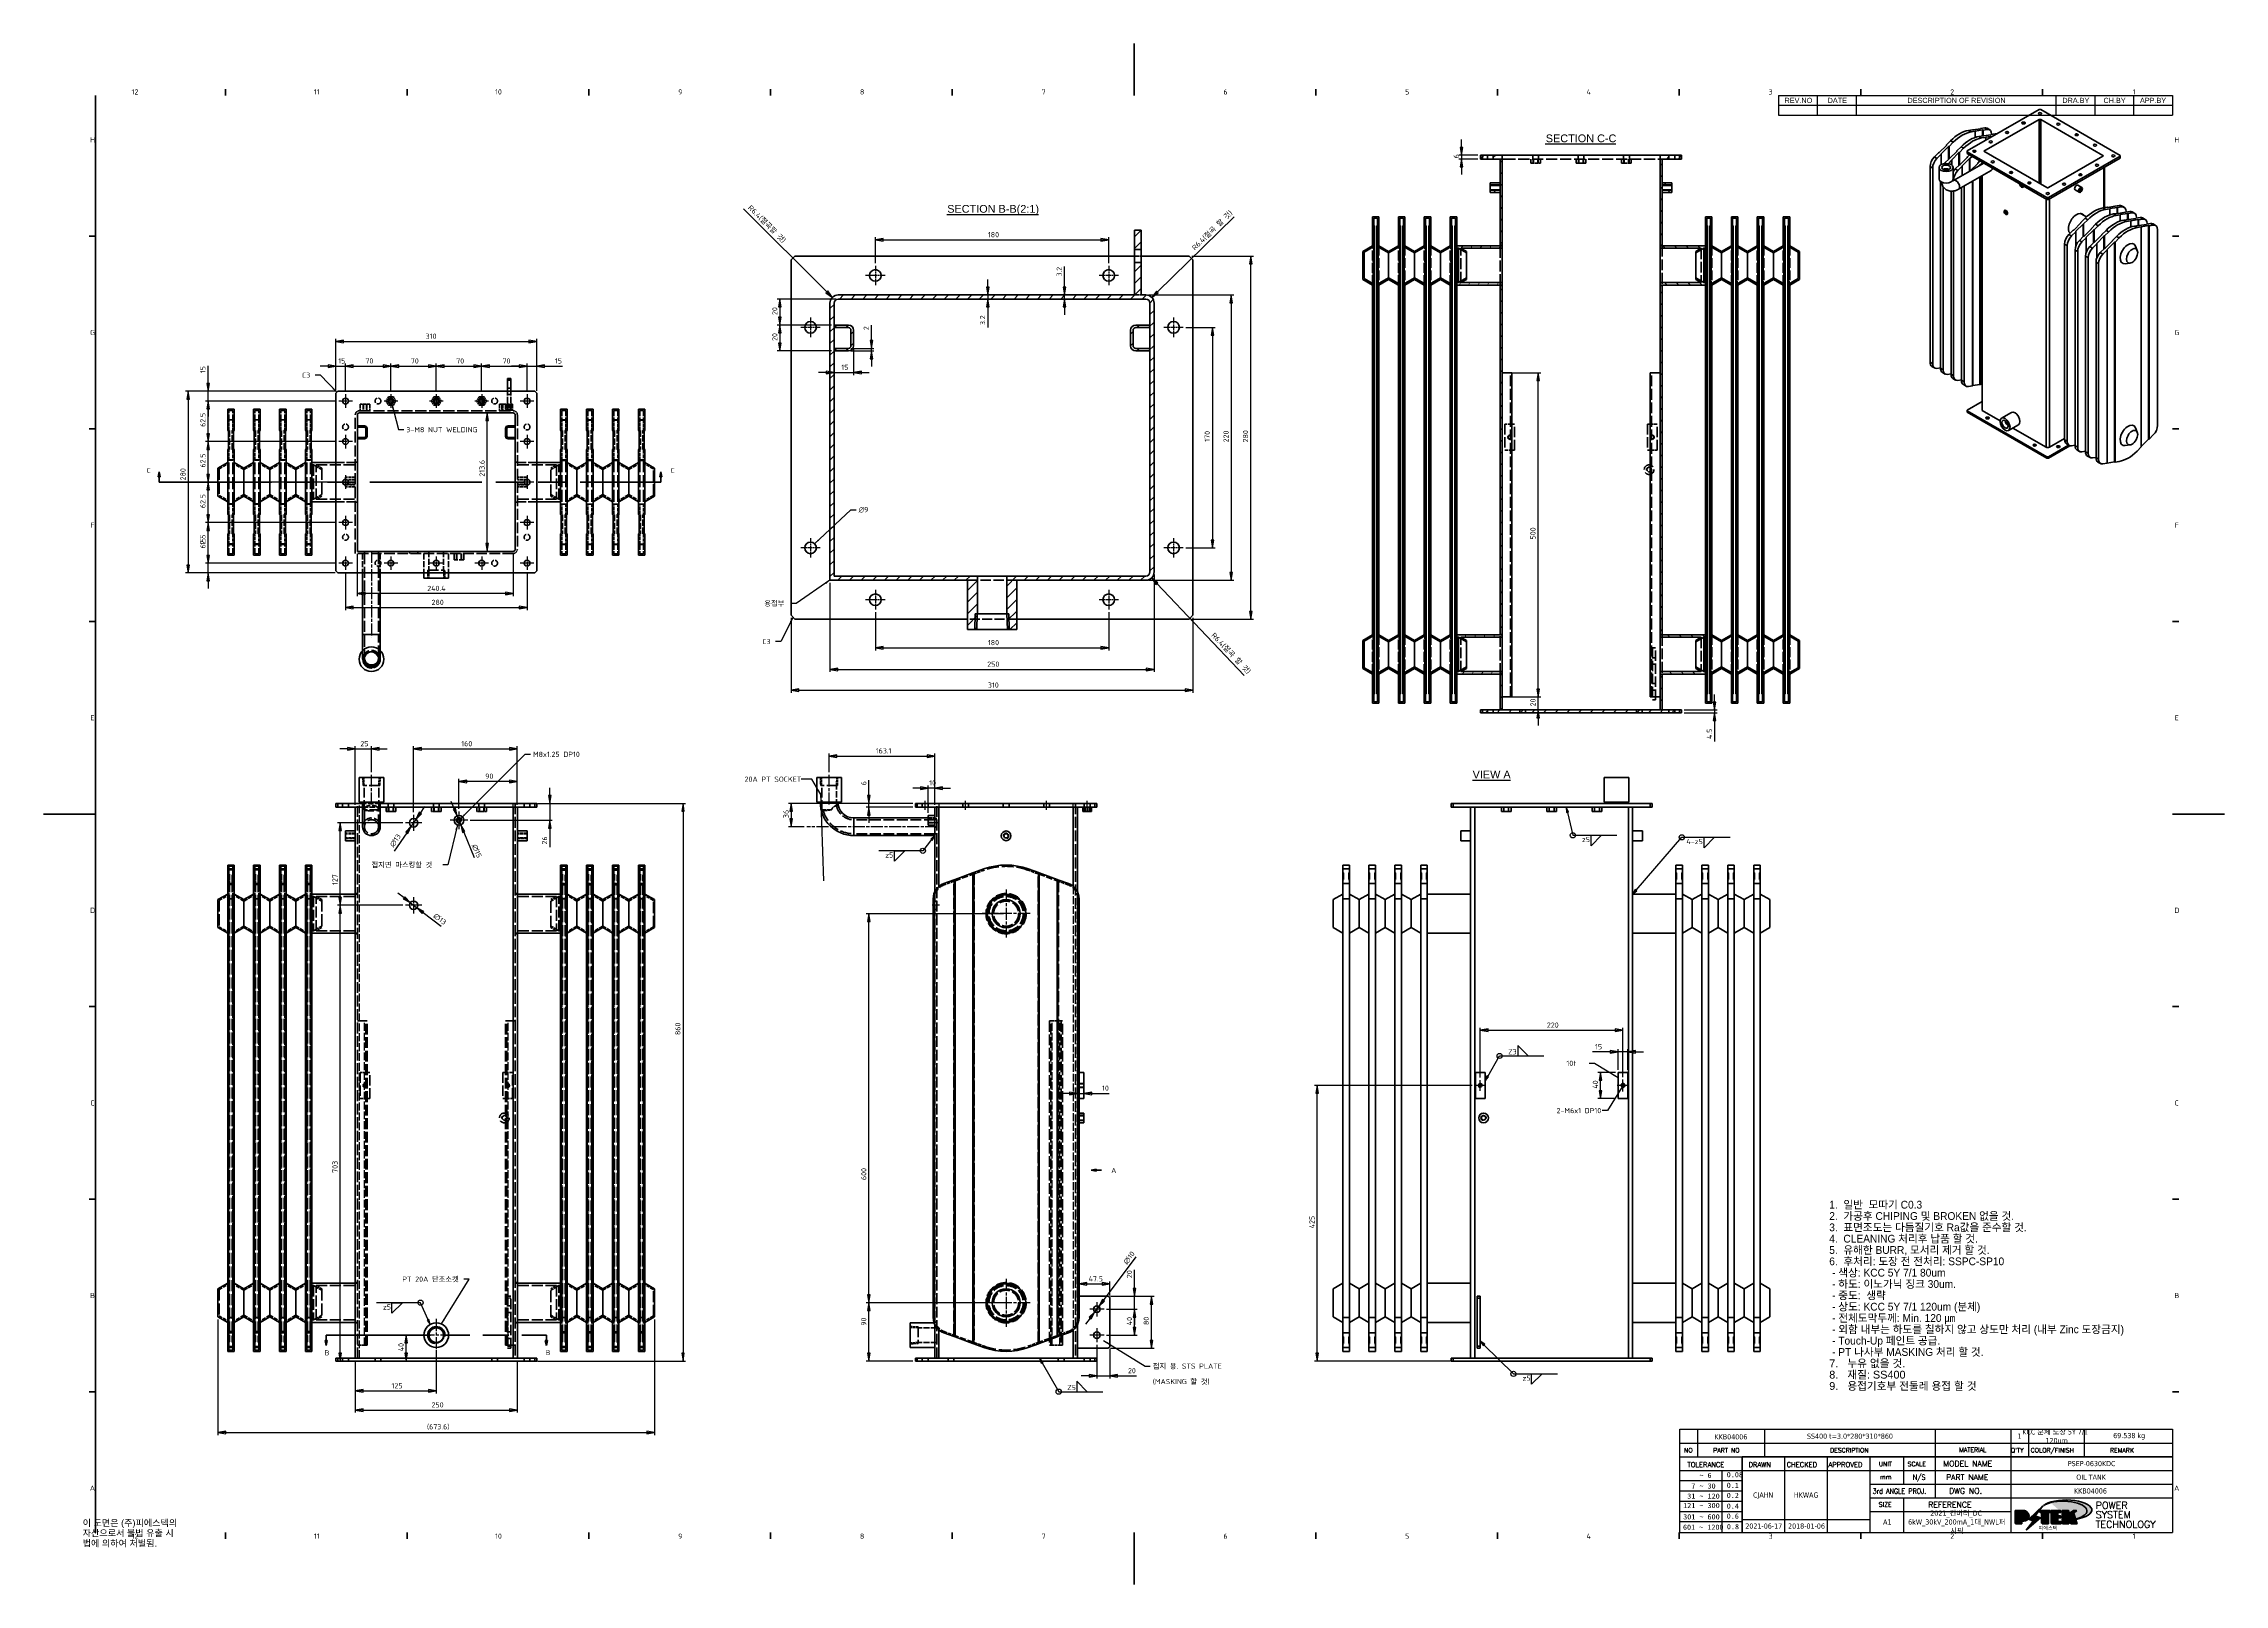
# Model space of a CAD drawing. Header units: millimetres. Extents: x 0 to 3364, y 0 to 2376.
import ezdxf
from ezdxf.enums import TextEntityAlignment as Align

# ---------------------------------------------------------------- set-up
doc = ezdxf.new("R2010")
doc.units = ezdxf.units.MM
doc.header["$LTSCALE"] = 4
for name, pattern in [('CHAIN', [0.3543, 0.2362, -0.0295, 0.0591, -0.0295]), ('DASHED', [0.2067, 0.1654, -0.0413]), ('DOUBLE_DASH_CHAIN', [1.2403, 0.6614, -0.0827, 0.1654, -0.0827, 0.1654, -0.0827])]:
    doc.linetypes.add(name, pattern=pattern)
doc.layers.get('0').update_dxf_attribs({"lineweight": 25})
for name, color, linetype, lineweight in [('가려진 것(ISO)', 5, 'DASHED', 35), ('가려진 좁은 것(ISO)', 5, 'DASHED', 25), ('가시적인 것(ISO)', 7, 'Continuous', 50), ('가시적인 좁은 것(ISO)', 1, 'Continuous', 35), ('경계(ISO)', 7, 'Continuous', 70), ('기호(ISO)', 7, 'Continuous', 25), ('단면선(ISO)', 7, 'CHAIN', 70), ('제목(ISO)', 5, 'Continuous', 50), ('중심 표식(ISO)', 1, 'Continuous', 25), ('중심선(ISO)', 1, 'Continuous', 25), ('치수(ISO)', 7, 'Continuous', 25), ('해치(ISO)', 1, 'Continuous', 18)]:
    doc.layers.add(name, color=color, linetype=linetype, lineweight=lineweight)
doc.styles.add('HAN_291', font='')
doc.styles.add('HAN_370', font='', dxfattribs={"width": 2})
doc.styles.add('ISO Proportional', font='arial.ttf')
doc.styles.add('ISO ProportionalPSTEK', font='isocp.shx')
doc.styles.add('RC_284', font='ROMANC.shx')
doc.styles.add('RC_287', font='ROMANC.shx')
doc.styles.add('RC_292', font='ROMANC.shx')
doc.styles.add('ROMANT_294', font='romant.shx')
doc.styles.add('주 문자 (JIS)', font='arial.ttf')
doc.styles.add('텍스트 스타일333', font='ROMANC.shx', dxfattribs={"width": 0.8})
doc.styles.add('텍스트 스타일359', font='tahoma.ttf')
doc.styles.add('텍스트 스타일513', font='arial.ttf')
doc.styles.get('HAN_291').set_extended_font_data('GulimChe')
doc.styles.get('HAN_370').set_extended_font_data('GulimChe')
doc.dimstyles.new('PSTEK', dxfattribs={"dimscale": 4, "dimtxt": 2, "dimasz": 3, "dimexe": 1, "dimexo": 1, "dimgap": 1, "dimtad": 1, "dimrnd": 1e-08, "dimdsep": 46, "dimtxsty": 'ISO ProportionalPSTEK', "dimblk": 'Filled-1', "dimcen": 0.09, "dimdle": 10, "dimclrd": 3, "dimclre": 3, "dimclrt": 1, "dimadec": 1, "dimazin": 2, "dimtfac": 1, "dimtmove": 0, "dimatfit": 3, "dimfxl": 0, "dimtolj": 1, "dimlwd": -1, "dimlwe": -1, "dimarcsym": 0})
doc.dimstyles.new('PSTEK$7', dxfattribs={"dimscale": 4, "dimtxt": 2, "dimasz": 2, "dimexe": 1, "dimexo": 1, "dimgap": 1, "dimtad": 1, "dimrnd": 1e-08, "dimdsep": 46, "dimtxsty": 'ISO ProportionalPSTEK', "dimblk": 'Filled-1', "dimcen": 0.09, "dimdle": 10, "dimclrd": 3, "dimclre": 3, "dimclrt": 1, "dimadec": 1, "dimazin": 2, "dimtfac": 1, "dimtmove": 0, "dimatfit": 3, "dimfxl": 0, "dimtolj": 1, "dimlwd": -1, "dimlwe": -1, "dimarcsym": 0})
pattern_1 = [(45, (0, 0), (-8.980256, 8.980256), [])]

# ---------------------------------------------------------------- blocks, each defined once
blk = doc.blocks.new('경계 Default Border')
at = {"layer": '경계(ISO)'}
for p, q in [((70.08, 574), (70.08, 576.4)), ((140.17, 574), (140.17, 576.4)), ((210.25, 574), (210.25, 576.4)), ((280.33, 574), (280.33, 576.4)), ((350.42, 574), (350.42, 576.4)), ((490.58, 574), (490.58, 576.4)), ((560.67, 574), (560.67, 576.4)), ((630.75, 574), (630.75, 576.4)), ((700.83, 574), (700.83, 576.4)), ((770.92, 574), (770.92, 576.4)), ((20, 519.75), (17.6, 519.75)), ((821, 519.75), (823.4, 519.75)), ((20, 445.5), (17.6, 445.5)), ((821, 445.5), (823.4, 445.5)), ((20, 371.25), (17.6, 371.25)), ((821, 371.25), (823.4, 371.25)), ((20, 222.75), (17.6, 222.75)), ((821, 222.75), (823.4, 222.75)), ((20, 148.5), (17.6, 148.5)), ((821, 148.5), (823.4, 148.5)), ((20, 74.25), (17.6, 74.25)), ((821, 74.25), (823.4, 74.25)), ((70.08, 20), (70.08, 17.6)), ((140.17, 20), (140.17, 17.6)), ((210.25, 20), (210.25, 17.6)), ((280.33, 20), (280.33, 17.6)), ((350.42, 20), (350.42, 17.6)), ((490.58, 20), (490.58, 17.6)), ((560.67, 20), (560.67, 17.6)), ((630.75, 20), (630.75, 17.6)), ((700.83, 20), (700.83, 17.6)), ((770.92, 20), (770.92, 17.6))]:
    blk.add_line(p, q, dxfattribs=at)
at = {"layer": '경계(ISO)', "flags": 128}
for points in [[(420.5, 594), (420.5, 574)], [(20, 20), (20, 574)], [(0, 297), (20, 297)], [(841, 297), (821, 297)], [(420.5, 0), (420.5, 20)]]:
    blk.add_lwpolyline(points, dxfattribs=at)
at = {"layer": '경계(ISO)', "color": 1, "char_height": 2, "attachment_point": 7, "style": 'ISO ProportionalPSTEK'}
for s, insert in [('12', (33.92, 574.38)), ('11', (104.23, 574.4)), ('10', (174.09, 574.38)), ('9', (244.72, 574.38)), ('8', (314.8, 574.38)), ('7', (384.89, 574.4)), ('6', (454.97, 574.38)), ('5', (525.05, 574.38)), ('4', (595.02, 574.4)), ('3', (665.24, 574.38)), ('2', (735.29, 574.38)), ('1', (805.62, 574.4)), ('H', (17.92, 555.87)), ('H', (821.72, 555.87)), ('G', (17.92, 481.61)), ('G', (821.72, 481.61)), ('F', (18.03, 407.37)), ('F', (821.83, 407.37)), ('E', (18.03, 333.11)), ('E', (821.83, 333.11)), ('D', (17.92, 258.86)), ('D', (821.72, 258.86)), ('C', (18.03, 184.61)), ('C', (821.83, 184.61)), ('B', (17.92, 110.36)), ('B', (821.72, 110.36)), ('A', (17.81, 36.12)), ('A', (821.61, 36.12)), ('12', (33.92, 17.58)), ('11', (104.23, 17.6)), ('10', (174.09, 17.58)), ('9', (244.72, 17.58)), ('8', (314.8, 17.58)), ('7', (384.89, 17.6)), ('6', (454.97, 17.58)), ('5', (525.05, 17.58)), ('4', (595.02, 17.6)), ('3', (665.24, 17.58)), ('2', (735.29, 17.58)), ('1', (805.62, 17.6))]:
    blk.add_mtext(s, dxfattribs=dict(at, insert=insert))
blk = doc.blocks.new('제목 블록 PSTEK')
h = blk.add_hatch(color=1)
edge = h.paths.add_edge_path(flags=0)
edge.add_line((314.22, 19.61), (314.22, 17))
edge.add_line((314.22, 17), (314.35, 17))
edge.add_arc((314.35, 17.65), 0.651, 270, 360)
edge.add_line((315, 17.65), (315, 18.96))
edge.add_arc((314.35, 18.96), 0.651, 0, 90)
edge.add_line((314.35, 19.61), (314.22, 19.61))
edge = h.paths.add_edge_path()
edge.add_arc((314.98, 18.29), 1.97, 270, 450)
edge.add_line((314.98, 20.26), (311.77, 20.26))
edge.add_line((311.77, 20.26), (311.77, 15.34))
edge.add_line((311.77, 15.34), (314.22, 15.34))
edge.add_line((314.22, 15.34), (314.22, 16.32))
edge.add_line((314.22, 16.32), (314.98, 16.32))
h = blk.add_hatch(color=252)
edge = h.paths.add_edge_path()
edge.add_arc((314.98, 18.29), 1.97, 270, 406.82787)
edge.add_arc((315.16, 18.14), 1.97, -90, 53.56098, ccw=False)
edge.add_line((315.16, 16.17), (314.4, 16.17))
edge.add_line((314.4, 16.17), (314.4, 15.19))
edge.add_line((314.4, 15.19), (311.94, 15.19))
edge.add_line((311.94, 15.19), (311.94, 15.34))
edge.add_line((311.94, 15.34), (314.22, 15.34))
edge.add_line((314.22, 15.34), (314.22, 16.32))
edge.add_line((314.22, 16.32), (314.98, 16.32))
h = blk.add_hatch(color=252)
edge = h.paths.add_edge_path()
edge.add_line((314.4, 19.46), (314.53, 19.46))
edge.add_arc((314.53, 18.81), 0.651, 60.41893, 90, ccw=False)
edge.add_arc((314.35, 18.96), 0.651, 39.96992, 90)
edge.add_line((314.35, 19.61), (314.22, 19.61))
edge.add_line((314.22, 19.61), (314.22, 17))
edge.add_line((314.22, 17), (314.35, 17))
edge.add_arc((314.35, 17.65), 0.651, 270, 274.69308)
edge.add_line((314.4, 17), (314.4, 19.46))
for color, points in [(252, [(317.22, 17.06), (322.03, 21.63), (322.28, 21.94), (317.05, 16.98), (318.75, 16.19), (316, 12.72), (316.34, 13), (318.92, 16.27)]), (5, [(321.62, 17.42), (319.53, 18.25), (322.45, 22.02), (317.22, 17.06), (318.92, 16.27), (316.17, 12.8)]), (1, [(324.48, 19.61), (325.24, 19.61), (325.24, 20.26), (321.23, 20.26), (321.23, 19.61), (321.98, 19.61), (321.98, 15.34), (324.48, 15.34)]), (252, [(321.98, 19.61), (321.4, 19.61), (321.4, 19.46), (321.98, 19.46)]), (252, [(324.66, 19.46), (325.42, 19.46), (325.42, 20.11), (325.24, 20.11), (325.24, 19.61), (324.48, 19.61), (324.48, 15.34), (322.16, 15.34), (322.16, 15.19), (324.66, 15.19)]), (1, [(329.23, 20.26), (325.66, 20.26), (325.66, 15.34), (329.36, 15.34), (329.36, 15.99), (328.11, 15.99), (328.11, 17.56), (329.23, 17.56), (329.23, 18.26), (328.11, 18.26), (328.11, 19.61), (329.23, 19.61)]), (252, [(328.29, 19.46), (329.41, 19.46), (329.41, 20.11), (329.23, 20.11), (329.23, 19.61), (328.11, 19.61), (328.11, 18.26), (328.29, 18.26)]), (252, [(328.29, 17.42), (329.41, 17.42), (329.41, 18.11), (329.23, 18.11), (329.23, 17.56), (328.11, 17.56), (328.11, 15.99), (328.29, 15.99)]), (1, [(332.33, 20.26), (329.86, 20.26), (329.86, 15.34), (332.33, 15.34), (332.33, 17.43), (333.07, 15.34), (335.49, 15.34), (334.25, 19.31), (335.44, 20.26), (334.31, 20.26), (332.33, 19)]), (252, [(332.51, 16.93), (332.33, 17.43), (332.33, 15.34), (330.04, 15.34), (330.04, 15.19), (332.51, 15.19)]), (252, [(332.51, 20.11), (332.33, 20.11), (332.33, 19), (332.51, 19.11)]), (252, [(335.62, 20.11), (335.25, 20.11), (334.25, 19.31), (335.49, 15.34), (333.2, 15.34), (333.25, 15.19), (335.66, 15.19), (334.43, 19.16)]), (252, [(329.54, 15.85), (329.36, 15.85), (329.36, 15.34), (325.83, 15.34), (325.83, 15.19), (329.54, 15.19)])]:
    blk.add_hatch(color=color).paths.add_polyline_path(points)
at = {"layer": '해치(ISO)'}
h = blk.add_hatch(color=140, dxfattribs=at)
edge = h.paths.add_edge_path()
edge.add_ellipse((330.37, 20.16), major_axis=(9.1, 0), ratio=0.40699, start_angle=301.30985, end_angle=507.74369)
edge.add_ellipse((331.53, 20.46), major_axis=(-9.82, 0), ratio=0.39426, start_angle=111.51207, end_angle=334.47025, ccw=False)
edge.add_line((335.14, 16.86), (335.1, 16.99))
at = {"color": 180}
for p, q in [((182.48, 11.79), (182.48, 51.57)), ((182.48, 51.57), (372.48, 51.57)), ((189.27, 51.57), (189.27, 41.01)), ((215.22, 41.01), (215.22, 51.57)), ((280.88, 51.57), (280.88, 41.01)), ((310.09, 51.57), (310.09, 41.01)), ((316.9, 51.57), (316.9, 41.01)), ((338.46, 51.57), (338.46, 41.01)), ((372.48, 51.57), (372.48, 11.79)), ((182.48, 46.29), (372.48, 46.29)), ((182.48, 41.01), (206.45, 41.01)), ((182.48, 35.73), (206.45, 35.73)), ((198.86, 12.03), (198.86, 35.73)), ((206.45, 35.73), (372.48, 35.73)), ((222.94, 11.79), (222.94, 41.01)), ((239.43, 11.79), (239.43, 41.01)), ((255.92, 11.79), (255.92, 41.01)), ((268.69, 41.01), (268.69, 30.45)), ((280.88, 41.01), (280.88, 25.17)), ((310.09, 41.01), (310.09, 11.79)), ((182.48, 31.78), (206.45, 31.78)), ((182.48, 27.83), (206.45, 27.83)), ((255.92, 30.45), (372.48, 30.45)), ((182.48, 23.88), (206.45, 23.88)), ((182.48, 19.93), (206.45, 19.93)), ((255.92, 25.17), (372.48, 25.17)), ((255.92, 19.89), (310.09, 19.89)), ((268.69, 25.17), (268.69, 11.79)), ((182.48, 15.98), (206.45, 15.98)), ((182.48, 11.79), (372.48, 11.79)), ((206.45, 16.74), (255.92, 16.74))]:
    blk.add_line(p, q, dxfattribs=at)
at = {"color": 7, "linetype": 'Continuous', "lineweight": 25}
blk.add_line((182.48, 46.28), (231.73, 46.28), dxfattribs=at)
at = {"color": 7, "lineweight": 50}
for p, q in [((206.45, 11.79), (206.45, 41.01)), ((206.45, 41.01), (372.48, 41.01))]:
    blk.add_line(p, q, dxfattribs=at)
at = {"color": 7}
for p, q in [((314.98, 20.26), (311.77, 20.26)), ((311.77, 20.26), (311.77, 15.34)), ((314.98, 20.26), (311.77, 20.26)), ((311.77, 20.26), (311.77, 15.34)), ((314.22, 17), (314.22, 19.61)), ((314.22, 19.61), (314.35, 19.61)), ((314.35, 19.61), (314.22, 19.61)), ((314.22, 19.61), (314.22, 17)), ((314.22, 17), (314.22, 19.61)), ((314.22, 19.61), (314.35, 19.61)), ((314.35, 17), (314.22, 17)), ((314.22, 17), (314.35, 17)), ((314.35, 17), (314.22, 17)), ((314.4, 19.46), (314.53, 19.46)), ((314.4, 17), (314.4, 19.46)), ((315, 18.96), (315, 17.65)), ((315, 18.96), (315, 17.65)), ((316.17, 12.8), (321.62, 17.42)), ((322.28, 21.94), (317.05, 16.98)), ((317.05, 16.98), (318.75, 16.19)), ((322.45, 22.02), (317.22, 17.06)), ((317.22, 17.06), (322.03, 21.63)), ((318.92, 16.27), (317.22, 17.06)), ((317.22, 17.06), (318.92, 16.27)), ((319.53, 18.25), (322.45, 22.02)), ((321.62, 17.42), (319.53, 18.25)), ((325.24, 20.26), (321.23, 20.26)), ((321.23, 20.26), (321.23, 19.61)), ((325.24, 20.26), (321.23, 20.26)), ((321.23, 20.26), (321.23, 19.61)), ((321.23, 19.61), (321.98, 19.61)), ((321.23, 19.61), (321.98, 19.61)), ((321.4, 19.61), (321.4, 19.46)), ((321.98, 19.61), (321.4, 19.61)), ((321.4, 19.46), (321.98, 19.46)), ((321.98, 19.61), (321.98, 15.34)), ((321.98, 19.46), (321.98, 19.61)), ((321.98, 19.61), (321.98, 15.34)), ((322.03, 21.63), (322.28, 21.94)), ((324.48, 19.61), (325.24, 19.61)), ((324.48, 15.34), (324.48, 19.61)), ((325.24, 19.61), (324.48, 19.61)), ((324.48, 19.61), (324.48, 15.34)), ((324.48, 19.61), (325.24, 19.61)), ((324.48, 15.34), (324.48, 19.61)), ((324.66, 19.46), (325.42, 19.46)), ((324.66, 15.19), (324.66, 19.46)), ((325.24, 19.61), (325.24, 20.26)), ((325.24, 19.61), (325.24, 20.26)), ((325.42, 20.11), (325.24, 20.11)), ((325.24, 20.11), (325.24, 19.61)), ((325.42, 19.46), (325.42, 20.11)), ((329.23, 20.26), (325.66, 20.26)), ((325.66, 20.26), (325.66, 15.34)), ((325.66, 20.26), (325.66, 15.34)), ((329.23, 20.26), (325.66, 20.26)), ((328.11, 18.26), (328.11, 19.61)), ((328.11, 19.61), (329.23, 19.61)), ((329.23, 19.61), (328.11, 19.61)), ((328.11, 19.61), (328.11, 18.26)), ((328.11, 18.26), (328.11, 19.61)), ((328.11, 19.61), (329.23, 19.61)), ((329.23, 18.26), (328.11, 18.26)), ((328.11, 18.26), (328.29, 18.26)), ((329.23, 18.26), (328.11, 18.26)), ((328.11, 17.56), (329.23, 17.56)), ((328.11, 15.99), (328.11, 17.56)), ((329.23, 17.56), (328.11, 17.56)), ((328.11, 17.56), (328.11, 15.99)), ((328.11, 17.56), (329.23, 17.56)), ((328.11, 15.99), (328.11, 17.56)), ((328.29, 18.26), (328.29, 19.46)), ((328.29, 19.46), (329.41, 19.46)), ((328.29, 15.99), (328.29, 17.42)), ((328.29, 17.42), (329.41, 17.42)), ((329.23, 19.61), (329.23, 20.26)), ((329.23, 19.61), (329.23, 20.26)), ((329.41, 20.11), (329.23, 20.11)), ((329.23, 20.11), (329.23, 19.61)), ((329.23, 17.56), (329.23, 18.26)), ((329.23, 17.56), (329.23, 18.26)), ((329.41, 18.11), (329.23, 18.11)), ((329.23, 18.11), (329.23, 17.56)), ((329.41, 19.46), (329.41, 20.11)), ((329.41, 17.42), (329.41, 18.11)), ((332.33, 20.26), (329.86, 20.26)), ((329.86, 20.26), (329.86, 15.34)), ((329.86, 20.26), (329.86, 15.34)), ((332.33, 20.26), (329.86, 20.26)), ((334.31, 20.26), (332.33, 19)), ((332.33, 19), (332.33, 20.26)), ((334.31, 20.26), (332.33, 19)), ((332.33, 19), (332.33, 20.26)), ((332.51, 20.11), (332.33, 20.11)), ((332.33, 20.11), (332.33, 19)), ((332.33, 19), (332.51, 19.11)), ((332.33, 17.43), (333.07, 15.34)), ((332.33, 15.34), (332.33, 17.43)), ((332.51, 16.93), (332.33, 17.43)), ((332.33, 17.43), (332.33, 15.34)), ((332.33, 17.43), (333.07, 15.34)), ((332.33, 15.34), (332.33, 17.43)), ((332.51, 19.11), (332.51, 20.11)), ((332.51, 15.19), (332.51, 16.93)), ((334.25, 19.31), (335.44, 20.26)), ((334.25, 19.31), (335.44, 20.26)), ((335.25, 20.11), (334.25, 19.31)), ((335.49, 15.34), (334.25, 19.31)), ((334.25, 19.31), (335.49, 15.34)), ((335.49, 15.34), (334.25, 19.31)), ((335.44, 20.26), (334.31, 20.26)), ((335.44, 20.26), (334.31, 20.26)), ((334.43, 19.16), (335.62, 20.11)), ((335.66, 15.19), (334.43, 19.16)), ((335.62, 20.11), (335.25, 20.11)), ((345.04, 17.5), (344.99, 17.69)), ((311.77, 15.34), (314.22, 15.34)), ((311.77, 15.34), (314.22, 15.34)), ((314.22, 15.34), (311.94, 15.34)), ((311.94, 15.34), (311.94, 15.19)), ((311.94, 15.19), (314.4, 15.19)), ((314.22, 16.32), (314.98, 16.32)), ((314.22, 15.34), (314.22, 16.32)), ((314.98, 16.32), (314.22, 16.32)), ((314.22, 16.32), (314.22, 15.34)), ((314.22, 16.32), (314.98, 16.32)), ((314.22, 15.34), (314.22, 16.32)), ((314.4, 16.17), (315.16, 16.17)), ((314.4, 15.19), (314.4, 16.17)), ((318.75, 16.19), (316, 12.72)), ((316, 12.72), (316.34, 13)), ((318.92, 16.27), (316.17, 12.8)), ((316.34, 13), (318.92, 16.27)), ((321.98, 15.34), (324.48, 15.34)), ((321.98, 15.34), (324.48, 15.34)), ((324.48, 15.34), (322.16, 15.34)), ((322.16, 15.34), (322.16, 15.19)), ((322.16, 15.19), (324.66, 15.19)), ((325.66, 15.34), (329.36, 15.34)), ((325.66, 15.34), (329.36, 15.34)), ((329.36, 15.34), (325.83, 15.34)), ((325.83, 15.34), (325.83, 15.19)), ((325.83, 15.19), (329.54, 15.19)), ((329.36, 15.99), (328.11, 15.99)), ((328.11, 15.99), (328.29, 15.99)), ((329.36, 15.99), (328.11, 15.99)), ((329.36, 15.34), (329.36, 15.99)), ((329.36, 15.34), (329.36, 15.99)), ((329.54, 15.85), (329.36, 15.85)), ((329.36, 15.85), (329.36, 15.34)), ((329.54, 15.19), (329.54, 15.85)), ((329.86, 15.34), (332.33, 15.34)), ((329.86, 15.34), (332.33, 15.34)), ((332.33, 15.34), (330.04, 15.34)), ((330.04, 15.34), (330.04, 15.19)), ((330.04, 15.19), (332.51, 15.19)), ((333.07, 15.34), (335.49, 15.34)), ((333.07, 15.34), (335.49, 15.34)), ((335.49, 15.34), (333.2, 15.34)), ((333.2, 15.34), (333.25, 15.19)), ((333.25, 15.19), (335.66, 15.19))]:
    blk.add_line(p, q, dxfattribs=at)
at = {"color": 1}
for p, q in [((314.98, 20.26), (311.77, 20.26)), ((311.77, 20.26), (311.77, 15.34)), ((314.22, 17), (314.22, 19.61)), ((314.22, 19.61), (314.35, 19.61)), ((314.35, 17), (314.22, 17)), ((315, 18.96), (315, 17.65)), ((325.24, 20.26), (321.23, 20.26)), ((321.23, 20.26), (321.23, 19.61)), ((321.23, 19.61), (321.98, 19.61)), ((321.98, 19.61), (321.98, 15.34)), ((324.48, 19.61), (325.24, 19.61)), ((324.48, 15.34), (324.48, 19.61)), ((325.24, 19.61), (325.24, 20.26)), ((329.23, 20.26), (325.66, 20.26)), ((325.66, 20.26), (325.66, 15.34)), ((328.11, 18.26), (328.11, 19.61)), ((328.11, 19.61), (329.23, 19.61)), ((329.23, 18.26), (328.11, 18.26)), ((328.11, 17.56), (329.23, 17.56)), ((328.11, 15.99), (328.11, 17.56)), ((329.23, 19.61), (329.23, 20.26)), ((329.23, 17.56), (329.23, 18.26)), ((332.33, 20.26), (329.86, 20.26)), ((329.86, 20.26), (329.86, 15.34)), ((334.31, 20.26), (332.33, 19)), ((332.33, 19), (332.33, 20.26)), ((332.33, 17.43), (333.07, 15.34)), ((332.33, 15.34), (332.33, 17.43)), ((334.25, 19.31), (335.44, 20.26)), ((335.49, 15.34), (334.25, 19.31)), ((335.44, 20.26), (334.31, 20.26)), ((311.77, 15.34), (314.22, 15.34)), ((314.22, 16.32), (314.98, 16.32)), ((314.22, 15.34), (314.22, 16.32)), ((321.98, 15.34), (324.48, 15.34)), ((325.66, 15.34), (329.36, 15.34)), ((329.36, 15.99), (328.11, 15.99)), ((329.36, 15.34), (329.36, 15.99)), ((329.86, 15.34), (332.33, 15.34)), ((333.07, 15.34), (335.49, 15.34))]:
    blk.add_line(p, q, dxfattribs=at)
at = {"color": 5}
for p, q in [((316.17, 12.8), (321.62, 17.42)), ((322.45, 22.02), (317.22, 17.06)), ((317.22, 17.06), (318.92, 16.27)), ((319.53, 18.25), (322.45, 22.02)), ((321.62, 17.42), (319.53, 18.25)), ((318.92, 16.27), (316.17, 12.8))]:
    blk.add_line(p, q, dxfattribs=at)
at = {"color": 7}
for centre, radius, start, end in [((314.35, 18.96), 0.651, 0, 90), ((314.35, 18.96), 0.651, 39.96992, 90), ((314.35, 18.96), 0.651, 0, 90), ((314.35, 17.65), 0.651, 270, 0), ((314.35, 17.65), 0.651, 270, 0), ((314.35, 17.65), 0.651, 270, 274.69308), ((314.53, 18.81), 0.651, 60.41893, 90), ((314.98, 18.29), 1.97, 270, 90), ((314.98, 18.29), 1.97, 270, 90), ((314.98, 18.29), 1.97, 270, 46.82787), ((315.16, 18.14), 1.97, 270, 53.56098)]:
    blk.add_arc(centre, radius, start, end, dxfattribs=at)
at = {"color": 1}
for centre, radius, start, end in [((314.35, 18.96), 0.651, 0, 90), ((314.35, 17.65), 0.651, 270, 0), ((314.98, 18.29), 1.97, 270, 90)]:
    blk.add_arc(centre, radius, start, end, dxfattribs=at)
at = {"layer": '제목(ISO)'}
for p, q in [((314.98, 20.26), (311.77, 20.26)), ((311.77, 20.26), (311.77, 15.34)), ((314.22, 17), (314.22, 19.61)), ((314.22, 19.61), (314.35, 19.61)), ((314.35, 19.61), (314.22, 19.61)), ((314.22, 19.61), (314.22, 17)), ((314.35, 17), (314.22, 17)), ((314.22, 17), (314.35, 17)), ((314.4, 19.46), (314.53, 19.46)), ((314.4, 17), (314.4, 19.46)), ((315, 18.96), (315, 17.65)), ((316.17, 12.8), (321.62, 17.42)), ((322.28, 21.94), (317.05, 16.98)), ((317.05, 16.98), (318.75, 16.19)), ((322.45, 22.02), (317.22, 17.06)), ((317.22, 17.06), (322.03, 21.63)), ((317.22, 17.06), (318.92, 16.27)), ((318.92, 16.27), (317.22, 17.06)), ((319.53, 18.25), (322.45, 22.02)), ((321.62, 17.42), (319.53, 18.25)), ((325.24, 20.26), (321.23, 20.26)), ((321.23, 20.26), (321.23, 19.61)), ((321.23, 19.61), (321.98, 19.61)), ((321.98, 19.61), (321.4, 19.61)), ((321.4, 19.61), (321.4, 19.46)), ((321.4, 19.46), (321.98, 19.46)), ((321.98, 19.61), (321.98, 15.34)), ((321.98, 19.46), (321.98, 19.61)), ((322.03, 21.63), (322.28, 21.94)), ((324.48, 19.61), (325.24, 19.61)), ((324.48, 15.34), (324.48, 19.61)), ((325.24, 19.61), (324.48, 19.61)), ((324.48, 19.61), (324.48, 15.34)), ((324.66, 19.46), (325.42, 19.46)), ((324.66, 15.19), (324.66, 19.46)), ((325.24, 19.61), (325.24, 20.26)), ((325.42, 20.11), (325.24, 20.11)), ((325.24, 20.11), (325.24, 19.61)), ((325.42, 19.46), (325.42, 20.11)), ((329.23, 20.26), (325.66, 20.26)), ((325.66, 20.26), (325.66, 15.34)), ((328.11, 18.26), (328.11, 19.61)), ((328.11, 19.61), (329.23, 19.61)), ((329.23, 19.61), (328.11, 19.61)), ((328.11, 19.61), (328.11, 18.26)), ((329.23, 18.26), (328.11, 18.26)), ((328.11, 18.26), (328.29, 18.26)), ((328.11, 15.99), (328.11, 17.56)), ((328.11, 17.56), (329.23, 17.56)), ((329.23, 17.56), (328.11, 17.56)), ((328.11, 17.56), (328.11, 15.99)), ((328.29, 19.46), (329.41, 19.46)), ((328.29, 18.26), (328.29, 19.46)), ((328.29, 17.42), (329.41, 17.42)), ((328.29, 15.99), (328.29, 17.42)), ((329.23, 19.61), (329.23, 20.26)), ((329.41, 20.11), (329.23, 20.11)), ((329.23, 20.11), (329.23, 19.61)), ((329.23, 17.56), (329.23, 18.26)), ((329.41, 18.11), (329.23, 18.11)), ((329.23, 18.11), (329.23, 17.56)), ((329.41, 19.46), (329.41, 20.11)), ((329.41, 17.42), (329.41, 18.11)), ((332.33, 20.26), (329.86, 20.26)), ((329.86, 20.26), (329.86, 15.34)), ((334.31, 20.26), (332.33, 19)), ((332.33, 19), (332.33, 20.26)), ((332.51, 20.11), (332.33, 20.11)), ((332.33, 20.11), (332.33, 19)), ((332.33, 19), (332.51, 19.11)), ((332.33, 15.34), (332.33, 17.43)), ((332.33, 17.43), (333.07, 15.34)), ((332.51, 16.93), (332.33, 17.43)), ((332.33, 17.43), (332.33, 15.34)), ((332.51, 19.11), (332.51, 20.11)), ((332.51, 15.19), (332.51, 16.93)), ((334.25, 19.31), (335.44, 20.26)), ((335.25, 20.11), (334.25, 19.31)), ((335.49, 15.34), (334.25, 19.31)), ((334.25, 19.31), (335.49, 15.34)), ((335.44, 20.26), (334.31, 20.26)), ((334.43, 19.16), (335.62, 20.11)), ((335.66, 15.19), (334.43, 19.16)), ((335.62, 20.11), (335.25, 20.11)), ((311.77, 15.34), (314.22, 15.34)), ((314.22, 15.34), (311.94, 15.34)), ((311.94, 15.34), (311.94, 15.19)), ((311.94, 15.19), (314.4, 15.19)), ((314.22, 15.34), (314.22, 16.32)), ((314.22, 16.32), (314.98, 16.32)), ((314.98, 16.32), (314.22, 16.32)), ((314.22, 16.32), (314.22, 15.34)), ((314.4, 15.19), (314.4, 16.17)), ((314.4, 16.17), (315.16, 16.17)), ((318.75, 16.19), (316, 12.72)), ((316, 12.72), (316.34, 13)), ((318.92, 16.27), (316.17, 12.8)), ((316.34, 13), (318.92, 16.27)), ((321.98, 15.34), (324.48, 15.34)), ((324.48, 15.34), (322.16, 15.34)), ((322.16, 15.34), (322.16, 15.19)), ((322.16, 15.19), (324.66, 15.19)), ((325.66, 15.34), (329.36, 15.34)), ((329.36, 15.34), (325.83, 15.34)), ((325.83, 15.34), (325.83, 15.19)), ((325.83, 15.19), (329.54, 15.19)), ((329.36, 15.99), (328.11, 15.99)), ((328.11, 15.99), (328.29, 15.99)), ((329.36, 15.34), (329.36, 15.99)), ((329.54, 15.85), (329.36, 15.85)), ((329.36, 15.85), (329.36, 15.34)), ((329.54, 15.19), (329.54, 15.85)), ((329.86, 15.34), (332.33, 15.34)), ((332.33, 15.34), (330.04, 15.34)), ((330.04, 15.34), (330.04, 15.19)), ((330.04, 15.19), (332.51, 15.19)), ((333.07, 15.34), (335.49, 15.34)), ((335.49, 15.34), (333.2, 15.34)), ((333.2, 15.34), (333.25, 15.19)), ((333.25, 15.19), (335.66, 15.19))]:
    blk.add_line(p, q, dxfattribs=at)
at = {"layer": '제목(ISO)', "color": 4}
blk.add_line((335.14, 16.86), (335.1, 16.99), dxfattribs=at)
at = {"layer": '제목(ISO)'}
for centre, radius, start, end in [((314.35, 18.96), 0.651, 0, 90), ((314.35, 18.96), 0.651, 39.96992, 90), ((314.35, 17.65), 0.651, 270, 0), ((314.35, 17.65), 0.651, 270, 274.69308), ((314.53, 18.81), 0.651, 60.41893, 90), ((314.98, 18.29), 1.97, 46.82787, 90), ((314.98, 18.29), 1.97, 270, 46.82787), ((314.98, 18.29), 1.97, 270, 46.82787), ((315.16, 18.14), 1.97, 270, 53.56098)]:
    blk.add_arc(centre, radius, start, end, dxfattribs=at)
at = {"layer": '제목(ISO)', "color": 4}
for centre, major_axis, ratio, start_param, end_param in [((331.53, 20.46), (9.82, 0), 0.39426, 5.087845, 8.9792), ((330.37, 20.16), (9.1, 0), 0.40699, 5.258849, 8.861799)]:
    blk.add_ellipse(centre, major_axis=major_axis, ratio=ratio, start_param=start_param, end_param=end_param, dxfattribs=at)
at = {"color": 7}
for s, height, style, p in [('NO', 1.742, 'RC_284', (184.14, 42.62)), ('PART NO', 1.742, 'RC_284', (195.34, 42.62)), ('DESCRIPTION', 1.7424, 'RC_284', (240.4, 42.62)), ("Q'TY", 1.742, 'RC_284', (310.14, 42.62)), ('COLOR/FINISH', 1.7424, 'RC_284', (317.77, 42.62)), ('REMARK', 1.742, 'RC_284', (348.35, 42.62)), (' TOLERANCE', 1.9, 'RC_287', (184.09, 37.01)), ('    ~ 6', 2, 'HAN_291', (183.77, 32.82)), ('0.08', 2, 'HAN_291', (200.55, 33.1)), ('DRAWN', 1.9, 'RC_287', (208.98, 37.01)), ('CHECKED', 1.9, 'RC_287', (223.69, 37.01)), ('APPROVED', 1.9, 'RC_287', (239.78, 37.01)), ('UNIT', 1.742, 'RC_284', (259.17, 37.34)), ('SCALE', 1.742, 'RC_284', (270.29, 37.34)), ('MODEL NAME', 2.178, 'RC_292', (284.1, 37.25)), ('PART NAME', 2.178, 'RC_292', (285.14, 32.03)), (' 31 ~ 120', 2, 'HAN_291', (183.77, 24.83)), ('  7 ~ 30', 2, 'HAN_291', (183.77, 28.71)), ('0.1', 2, 'HAN_291', (200.55, 28.99)), ('0.2', 2, 'HAN_291', (200.55, 25.11)), ('mm', 1.742, 'RC_284', (259.65, 32.35)), (' DWG NO.', 2.178, 'RC_292', (284.81, 26.75)), ('301 ~ 600', 2, 'HAN_291', (183.77, 16.83)), ('121 ~ 300', 2, 'HAN_291', (183.77, 21.21)), ('0.4', 2, 'HAN_291', (200.55, 21)), ('0.6', 2, 'HAN_291', (200.55, 17.12)), ('SIZE', 1.742, 'RC_284', (259.17, 21.69)), ('REFERENCE', 2.178, 'RC_292', (278.27, 21.43)), ('601 ~ 1200', 2, 'HAN_291', (183.68, 12.85)), ('0.8', 2, 'HAN_291', (200.61, 13.06))]:
    blk.add_text(s, height=height, dxfattribs=dict(at, style=style)).set_placement(p)
at = {"color": 7, "style": 'RC_284'}
blk.add_text('MATERIAL', height=1.742, dxfattribs=at).set_placement((295.48, 43.65), align=Align.MIDDLE_CENTER)
at = {"color": 7, "style": '텍스트 스타일333', "width": 0.8}
blk.add_text('N/S', height=2, dxfattribs=at).set_placement((274.78, 33.09), align=Align.MIDDLE_CENTER)
blk.add_text('3rd ANGLE PROJ.', height=2, dxfattribs=at).set_placement((256.84, 26.76))
at = {"style": 'ROMANT_294'}
for s, p in [('POWER', (342.83, 20.97)), ('SYSTEM', (342.83, 17.33)), ('TECHNOLOGY', (342.83, 13.57))]:
    blk.add_text(s, height=2.7, dxfattribs=at).set_placement(p)
at = {"color": 7, "insert": (320.85, 14.21), "char_height": 1.4, "attachment_point": 1, "line_spacing_factor": 0.332, "style": 'HAN_370'}
blk.add_mtext('\\fHY견고딕|b0|i0;\\H1.4000;피에스텍', dxfattribs=at)
at = {"layer": '제목(ISO)', "color": 7, "style": '텍스트 스타일359'}
for tag, p in [('4._COLOR_001', (314.55, 49.58)), ('부품_번호_001', (195.83, 47.69)), ('설명_001', (231.5, 47.93)), ("3._Q'TY_001", (312.71, 47.93)), ('4._COLOR_002', (323.48, 46.24)), ('질량\\P3;_001', (349.6, 48.17)), ('1._MODEL_NAME_001', (332.11, 37.37)), ('제목_001', (335.37, 32.13)), ('설계자_001', (210.72, 25.24)), ('점검자_001', (226.47, 25.24)), ('부품_번호_001', (334.49, 26.81)), ('시트_크기_001', (260.85, 14.84)), ('프로젝트_002', (270.51, 14.87)), ('프로젝트_001', (279.06, 18.26)), ('작성_날짜_001', (207.73, 13.27)), ('점검_날짜_001', (224.21, 13.27)), ('프로젝트_003', (286.8, 11.47))]:
    blk.add_attdef(tag, p, '', height=1.98, dxfattribs=at)
for tag, p in [('재질', (295.48, 48.93)), ('엔지니어링_승인자', (247.67, 26.23)), ('엔지니어링_승인_날짜', (247.67, 14.27))]:
    blk.add_attdef(tag, text='', height=1.98, dxfattribs=at).set_placement(p, align=Align.MIDDLE_CENTER)
blk = doc.blocks.new('리비전 내역')
at = {"layer": '기호(ISO)'}
for p, q in [((669, 574), (821, 574)), ((669, 574), (669, 570.22)), ((684, 574), (684, 570.22)), ((699, 574), (699, 570.22)), ((776, 574), (776, 570.22)), ((791, 574), (791, 570.22)), ((806, 574), (806, 570.22)), ((821, 574), (821, 570.22)), ((669, 570.22), (821, 570.22)), ((669, 570.22), (669, 566.44)), ((669, 566.44), (821, 566.44)), ((684, 570.22), (684, 566.44)), ((699, 570.22), (699, 566.44)), ((776, 570.22), (776, 566.44)), ((791, 570.22), (791, 566.44)), ((806, 570.22), (806, 566.44)), ((821, 570.22), (821, 566.44))]:
    blk.add_line(p, q, dxfattribs=at)
at = {"layer": '기호(ISO)', "color": 7, "char_height": 2, "attachment_point": 7, "style": '주 문자 (JIS)'}
for s, insert in [('REV.NO', (671.37, 571.08)), ('DATE', (688, 571.11)), ('DESCRIPTION OF REVISION', (718.78, 571.08)), ('DRA.BY', (778.52, 571.11)), ('CH.BY', (794.38, 571.08)), ('APP.BY', (808.45, 571.11))]:
    blk.add_mtext(s, dxfattribs=dict(at, insert=insert))
blk = doc.blocks.new('2dTransSection0')
at = {"layer": '단면선(ISO)', "linetype": 'Continuous'}
for p, q in [((405.93, 160.09), (403.93, 159.69)), ((405.93, 159.29), (405.93, 160.09)), ((405.93, 159.69), (403.93, 159.69)), ((403.93, 159.69), (405.93, 159.29)), ((407.93, 159.69), (405.93, 159.69))]:
    blk.add_line(p, q, dxfattribs=at)
at = {"layer": '단면선(ISO)', "linetype": 'Continuous', "flags": 128}
blk.add_lwpolyline([(405.93, 160.09), (403.93, 159.69)], dxfattribs=at)
at = {"layer": '단면선(ISO)'}
blk.add_solid([(405.93, 160.09), (403.93, 159.69), (405.93, 159.29), (405.93, 160.09)], dxfattribs=at)
at = {"layer": '단면선(ISO)', "insert": (411.71, 158.57), "char_height": 2, "attachment_point": 7, "style": 'ISO ProportionalPSTEK'}
blk.add_mtext('A', dxfattribs=at)
blk = doc.blocks.new('2dTransSection1')
at = {"layer": '단면선(ISO)', "linetype": 'Continuous'}
for p, q in [((108.59, 94.08), (108.99, 92.08)), ((109.39, 94.08), (108.59, 94.08)), ((108.99, 96.08), (118.41, 96.08)), ((108.99, 96.08), (108.99, 94.08)), ((108.99, 94.08), (108.99, 92.08)), ((108.99, 92.08), (109.39, 94.08)), ((184.46, 96.08), (193.88, 96.08)), ((193.48, 94.08), (193.88, 92.08)), ((194.28, 94.08), (193.48, 94.08)), ((193.88, 96.08), (193.88, 94.08)), ((193.88, 94.08), (193.88, 92.08)), ((193.88, 92.08), (194.28, 94.08))]:
    blk.add_line(p, q, dxfattribs=at)
at = {"layer": '단면선(ISO)', "linetype": 'DOUBLE_DASH_CHAIN', "ltscale": 15.211828}
blk.add_line((108.99, 96.08), (193.88, 96.08), dxfattribs=at)
at = {"layer": '단면선(ISO)', "linetype": 'Continuous', "flags": 128}
for points in [[(108.59, 94.08), (108.99, 92.08)], [(193.48, 94.08), (193.88, 92.08)]]:
    blk.add_lwpolyline(points, dxfattribs=at)
at = {"layer": '단면선(ISO)'}
for points in [[(108.59, 94.08), (108.99, 92.08), (109.39, 94.08), (108.59, 94.08)], [(193.48, 94.08), (193.88, 92.08), (194.28, 94.08), (193.48, 94.08)]]:
    blk.add_solid(points, dxfattribs=at)
at = {"layer": '단면선(ISO)', "char_height": 2, "attachment_point": 7, "style": 'ISO ProportionalPSTEK'}
for insert in [(108.34, 88.3), (193.57, 88.38)]:
    blk.add_mtext('B', dxfattribs=dict(at, insert=insert))
blk = doc.blocks.new('Filled-1')
at = {"color": 0}
for p, q in [((0, 0), (-1, 0.17)), ((-1, 0.17), (-1, -0.17)), ((-1, 0), (0, 0)), ((-1, -0.17), (0, 0))]:
    blk.add_line(p, q, dxfattribs=at)
at = {"color": 0, "flags": 128}
blk.add_lwpolyline([(-1, -0.17), (0, 0)], dxfattribs=at)
at = {"color": 0}
blk.add_solid([(-1, -0.17), (0, 0), (-1, 0.17), (-1, -0.17)], dxfattribs=at)
blk = doc.blocks.new('*D16')
at = {"layer": 'Defpoints', "color": 0}
for p in [(1273.1, 434.3), (1447.7, 434.3), (1344.7, 344.3)]:
    blk.add_point(p, dxfattribs=at)
at = {"layer": '치수(ISO)', "color": 3}
for p, q in [((1443.7, 434.3), (1269.1, 434.3)), ((1273.1, 356.3), (1273.1, 422.3)), ((1340.7, 344.3), (1269.1, 344.3))]:
    blk.add_line(p, q, dxfattribs=at)
at = {"layer": '치수(ISO)', "color": 3, "xscale": 12, "yscale": 12, "zscale": 12}
for p, rotation in [((1273.1, 434.3), 90), ((1273.1, 344.3), 270)]:
    blk.add_blockref('Filled-1', p, dxfattribs=dict(at, rotation=rotation))
at = {"layer": '치수(ISO)', "color": 1, "insert": (1261.1, 398.9), "char_height": 8, "attachment_point": 1, "rotation": 90, "style": 'ISO ProportionalPSTEK'}
blk.add_mtext('\\A1;90', dxfattribs=at)
blk = doc.blocks.new('*D17')
at = {"layer": 'Defpoints', "color": 0}
for p in [(1273.1, 1034.3), (1484.7, 1034.3), (1484.7, 434.3)]:
    blk.add_point(p, dxfattribs=at)
at = {"layer": '치수(ISO)', "color": 3}
for p, q in [((1480.7, 1034.3), (1269.1, 1034.3)), ((1273.1, 446.3), (1273.1, 1022.3)), ((1480.7, 434.3), (1269.1, 434.3))]:
    blk.add_line(p, q, dxfattribs=at)
at = {"layer": '치수(ISO)', "color": 3, "xscale": 12, "yscale": 12, "zscale": 12}
for p, rotation in [((1273.1, 1034.3), 90), ((1273.1, 434.3), 270)]:
    blk.add_blockref('Filled-1', p, dxfattribs=dict(at, rotation=rotation))
at = {"layer": '치수(ISO)', "color": 1, "insert": (1261.1, 623.5), "char_height": 8, "attachment_point": 1, "rotation": 90, "style": 'ISO ProportionalPSTEK'}
blk.add_mtext('\\A1;600', dxfattribs=at)
blk = doc.blocks.new('*D18')
at = {"layer": 'Defpoints', "color": 0}
for p in [(1574.6, 1988.4), (1683, 1988.4), (1516.6, 1982)]:
    blk.add_point(p, dxfattribs=at)
at = {"layer": '치수(ISO)', "color": 3}
for p, q in [((1574.6, 2000.4), (1574.6, 2032.5)), ((1574.6, 1982), (1574.6, 1988.4)), ((1574.6, 1970), (1574.6, 1958))]:
    blk.add_line(p, q, dxfattribs=at)
at = {"layer": '치수(ISO)', "color": 3, "xscale": 12, "yscale": 12, "zscale": 12}
for p, rotation in [((1574.6, 1988.4), 270), ((1574.6, 1982), 90)]:
    blk.add_blockref('Filled-1', p, dxfattribs=dict(at, rotation=rotation))
at = {"layer": '치수(ISO)', "color": 1, "insert": (1562.6, 2016.8), "char_height": 8, "attachment_point": 1, "rotation": 90, "style": 'ISO ProportionalPSTEK'}
blk.add_mtext('\\A1;3.2', dxfattribs=at)
blk = doc.blocks.new('*D19')
at = {"layer": 'Defpoints', "color": 0}
for p in [(457.5, 1047.3), (558.2, 1047.3), (450.7, 344.3)]:
    blk.add_point(p, dxfattribs=at)
at = {"layer": '치수(ISO)', "color": 3}
for p, q in [((554.2, 1047.3), (453.5, 1047.3)), ((457.5, 356.3), (457.5, 1035.3))]:
    blk.add_line(p, q, dxfattribs=at)
at = {"layer": '치수(ISO)', "color": 3, "xscale": 12, "yscale": 12, "zscale": 12}
for p, rotation in [((457.5, 1047.3), 90), ((457.5, 344.3), 270)]:
    blk.add_blockref('Filled-1', p, dxfattribs=dict(at, rotation=rotation))
at = {"layer": '치수(ISO)', "color": 1, "insert": (445.5, 634.5), "char_height": 8, "attachment_point": 1, "rotation": 90, "style": 'ISO ProportionalPSTEK'}
blk.add_mtext('\\A1;703', dxfattribs=at)
blk = doc.blocks.new('*D20')
at = {"layer": 'Defpoints', "color": 0}
for p in [(457.5, 1174.3), (558.2, 1174.3), (558.2, 1047.3)]:
    blk.add_point(p, dxfattribs=at)
at = {"layer": '치수(ISO)', "color": 3}
for p, q in [((554.2, 1174.3), (453.5, 1174.3)), ((457.5, 1059.3), (457.5, 1162.3)), ((554.2, 1047.3), (453.5, 1047.3))]:
    blk.add_line(p, q, dxfattribs=at)
at = {"layer": '치수(ISO)', "color": 3, "xscale": 12, "yscale": 12, "zscale": 12}
for p, rotation in [((457.5, 1174.3), 90), ((457.5, 1047.3), 270)]:
    blk.add_blockref('Filled-1', p, dxfattribs=dict(at, rotation=rotation))
at = {"layer": '치수(ISO)', "color": 1, "insert": (445.5, 1078.4), "char_height": 8, "attachment_point": 1, "rotation": 90, "style": 'ISO ProportionalPSTEK'}
blk.add_mtext('\\A1;127', dxfattribs=at)
blk = doc.blocks.new('*D21')
at = {"layer": 'Defpoints', "color": 0}
for p in [(574.4, 1179.7), (567.1, 1169)]:
    blk.add_point(p, dxfattribs=at)
at = {"layer": '치수(ISO)', "color": 3}
for p, q in [((574.4, 1179.7), (567.1, 1169)), ((581.3, 1189.5), (588.1, 1199.4)), ((560.2, 1159.1), (540.5, 1130.5))]:
    blk.add_line(p, q, dxfattribs=at)
at = {"layer": '치수(ISO)', "color": 3, "xscale": 12, "yscale": 12, "zscale": 12}
for p, rotation in [((574.4, 1179.7), 235.3926417298371), ((567.1, 1169), 55.39264172983709)]:
    blk.add_blockref('Filled-1', p, dxfattribs=dict(at, rotation=rotation))
at = {"layer": '치수(ISO)', "color": 1, "insert": (532.9, 1140.6), "char_height": 8, "attachment_point": 1, "rotation": 55.3926, "style": 'ISO ProportionalPSTEK'}
blk.add_mtext('\\A1;∅13', dxfattribs=at)
blk = doc.blocks.new('*D22')
at = {"layer": 'Defpoints', "color": 0}
for p in [(253.7, 1574.8), (453.7, 1559.8), (455.2, 1574.8)]:
    blk.add_point(p, dxfattribs=at)
at = {"layer": '치수(ISO)', "color": 3}
for p, q in [((253.7, 1586.8), (253.7, 1614.3)), ((451.2, 1574.8), (249.7, 1574.8)), ((449.7, 1559.8), (249.7, 1559.8)), ((253.7, 1559.8), (253.7, 1574.8)), ((253.7, 1547.8), (253.7, 1535.8))]:
    blk.add_line(p, q, dxfattribs=at)
at = {"layer": '치수(ISO)', "color": 3, "xscale": 12, "yscale": 12, "zscale": 12}
for p, rotation in [((253.7, 1574.8), 270), ((253.7, 1559.8), 90)]:
    blk.add_blockref('Filled-1', p, dxfattribs=dict(at, rotation=rotation))
at = {"layer": '치수(ISO)', "color": 1, "insert": (241.7, 1602.8), "char_height": 8, "attachment_point": 1, "rotation": 90, "style": 'ISO ProportionalPSTEK'}
blk.add_mtext('\\A1;15', dxfattribs=at)
blk = doc.blocks.new('*D23')
at = {"layer": 'Defpoints', "color": 0}
for p in [(253.7, 1839.8), (453.7, 1839.8), (455.2, 1824.8)]:
    blk.add_point(p, dxfattribs=at)
at = {"layer": '치수(ISO)', "color": 3}
for p, q in [((253.7, 1851.8), (253.7, 1879.3)), ((449.7, 1839.8), (249.7, 1839.8)), ((451.2, 1824.8), (249.7, 1824.8)), ((253.7, 1824.8), (253.7, 1839.8)), ((253.7, 1812.8), (253.7, 1800.8))]:
    blk.add_line(p, q, dxfattribs=at)
at = {"layer": '치수(ISO)', "color": 3, "xscale": 12, "yscale": 12, "zscale": 12}
for p, rotation in [((253.7, 1839.8), 270), ((253.7, 1824.8), 90)]:
    blk.add_blockref('Filled-1', p, dxfattribs=dict(at, rotation=rotation))
at = {"layer": '치수(ISO)', "color": 1, "insert": (241.7, 1867.8), "char_height": 8, "attachment_point": 1, "rotation": 90, "style": 'ISO ProportionalPSTEK'}
blk.add_mtext('\\A1;15', dxfattribs=at)
blk = doc.blocks.new('*D24')
at = {"layer": 'Defpoints', "color": 0}
for p in [(253.7, 1824.8), (455.2, 1824.8), (455.2, 1762.3)]:
    blk.add_point(p, dxfattribs=at)
at = {"layer": '치수(ISO)', "color": 3}
for p, q in [((451.2, 1824.8), (249.7, 1824.8)), ((253.7, 1774.3), (253.7, 1812.8)), ((451.2, 1762.3), (249.7, 1762.3))]:
    blk.add_line(p, q, dxfattribs=at)
at = {"layer": '치수(ISO)', "color": 3, "xscale": 12, "yscale": 12, "zscale": 12}
for p, rotation in [((253.7, 1824.8), 90), ((253.7, 1762.3), 270)]:
    blk.add_blockref('Filled-1', p, dxfattribs=dict(at, rotation=rotation))
at = {"layer": '치수(ISO)', "color": 1, "insert": (241.7, 1785), "char_height": 8, "attachment_point": 1, "rotation": 90, "style": 'ISO ProportionalPSTEK'}
blk.add_mtext('\\A1;62.5', dxfattribs=at)
blk = doc.blocks.new('*D25')
at = {"layer": 'Defpoints', "color": 0}
for p in [(253.7, 1637.3), (455.2, 1637.3), (455.2, 1574.8)]:
    blk.add_point(p, dxfattribs=at)
at = {"layer": '치수(ISO)', "color": 3}
for p, q in [((451.2, 1637.3), (249.7, 1637.3)), ((253.7, 1586.8), (253.7, 1625.3)), ((451.2, 1574.8), (249.7, 1574.8))]:
    blk.add_line(p, q, dxfattribs=at)
at = {"layer": '치수(ISO)', "color": 3, "xscale": 12, "yscale": 12, "zscale": 12}
for p, rotation in [((253.7, 1637.3), 90), ((253.7, 1574.8), 270)]:
    blk.add_blockref('Filled-1', p, dxfattribs=dict(at, rotation=rotation))
at = {"layer": '치수(ISO)', "color": 1, "insert": (241.7, 1597.5), "char_height": 8, "attachment_point": 1, "rotation": 90, "style": 'ISO ProportionalPSTEK'}
blk.add_mtext('\\A1;62.5', dxfattribs=at)
blk = doc.blocks.new('*D26')
at = {"layer": 'Defpoints', "color": 0}
for p in [(745.7, 1878.7), (675.7, 1835.3), (745.7, 1835.3)]:
    blk.add_point(p, dxfattribs=at)
at = {"layer": '치수(ISO)', "color": 3}
for p, q in [((675.7, 1839.3), (675.7, 1882.7)), ((687.7, 1878.7), (733.7, 1878.7)), ((745.7, 1839.3), (745.7, 1882.7))]:
    blk.add_line(p, q, dxfattribs=at)
at = {"layer": '치수(ISO)', "color": 3, "xscale": 12, "yscale": 12, "zscale": 12, "rotation": 180}
blk.add_blockref('Filled-1', (675.7, 1878.7), dxfattribs=at)
at = {"layer": '치수(ISO)', "color": 3, "xscale": 12, "yscale": 12, "zscale": 12}
blk.add_blockref('Filled-1', (745.7, 1878.7), dxfattribs=at)
at = {"layer": '치수(ISO)', "color": 1, "insert": (707.9, 1890.7), "char_height": 8, "attachment_point": 1, "style": 'ISO ProportionalPSTEK'}
blk.add_mtext('\\A1;70', dxfattribs=at)
blk = doc.blocks.new('*D27')
at = {"layer": 'Defpoints', "color": 0}
for p in [(760.7, 1878.7), (745.7, 1835.3), (760.7, 1836.8)]:
    blk.add_point(p, dxfattribs=at)
at = {"layer": '치수(ISO)', "color": 3}
for p, q in [((733.7, 1878.7), (721.7, 1878.7)), ((745.7, 1839.3), (745.7, 1882.7)), ((745.7, 1878.7), (760.7, 1878.7)), ((760.7, 1840.8), (760.7, 1882.7)), ((772.7, 1878.7), (800.3, 1878.7))]:
    blk.add_line(p, q, dxfattribs=at)
at = {"layer": '치수(ISO)', "color": 3, "xscale": 12, "yscale": 12, "zscale": 12}
blk.add_blockref('Filled-1', (745.7, 1878.7), dxfattribs=at)
at = {"layer": '치수(ISO)', "color": 3, "xscale": 12, "yscale": 12, "zscale": 12, "rotation": 180}
blk.add_blockref('Filled-1', (760.7, 1878.7), dxfattribs=at)
at = {"layer": '치수(ISO)', "color": 1, "insert": (788.7, 1890.7), "char_height": 8, "attachment_point": 1, "style": 'ISO ProportionalPSTEK'}
blk.add_mtext('\\A1;15', dxfattribs=at)
blk = doc.blocks.new('*D28')
at = {"layer": 'Defpoints', "color": 0}
for p in [(465.7, 1564.3), (745.7, 1564.3), (745.7, 1506.4)]:
    blk.add_point(p, dxfattribs=at)
at = {"layer": '치수(ISO)', "color": 3}
for p, q in [((465.7, 1560.3), (465.7, 1502.4)), ((745.7, 1560.3), (745.7, 1502.4)), ((477.7, 1506.4), (733.7, 1506.4))]:
    blk.add_line(p, q, dxfattribs=at)
at = {"layer": '치수(ISO)', "color": 3, "xscale": 12, "yscale": 12, "zscale": 12, "rotation": 180}
blk.add_blockref('Filled-1', (465.7, 1506.4), dxfattribs=at)
at = {"layer": '치수(ISO)', "color": 3, "xscale": 12, "yscale": 12, "zscale": 12}
blk.add_blockref('Filled-1', (745.7, 1506.4), dxfattribs=at)
at = {"layer": '치수(ISO)', "color": 1, "insert": (598.4, 1518.4), "char_height": 8, "attachment_point": 1, "style": 'ISO ProportionalPSTEK'}
blk.add_mtext('\\A1;280', dxfattribs=at)
blk = doc.blocks.new('*D29')
at = {"layer": 'Defpoints', "color": 0}
for p in [(483.9, 1593), (724.3, 1593), (483.9, 1527.9)]:
    blk.add_point(p, dxfattribs=at)
at = {"layer": '치수(ISO)', "color": 3}
for p, q in [((483.9, 1589), (483.9, 1523.9)), ((724.3, 1589), (724.3, 1523.9)), ((712.3, 1527.9), (495.9, 1527.9))]:
    blk.add_line(p, q, dxfattribs=at)
at = {"layer": '치수(ISO)', "color": 3, "xscale": 12, "yscale": 12, "zscale": 12, "rotation": 180}
blk.add_blockref('Filled-1', (483.9, 1527.9), dxfattribs=at)
at = {"layer": '치수(ISO)', "color": 3, "xscale": 12, "yscale": 12, "zscale": 12}
blk.add_blockref('Filled-1', (724.3, 1527.9), dxfattribs=at)
at = {"layer": '치수(ISO)', "color": 1, "insert": (591.8, 1539.9), "char_height": 8, "attachment_point": 1, "style": 'ISO ProportionalPSTEK'}
blk.add_mtext('\\A1;240.4', dxfattribs=at)
blk = doc.blocks.new('*D30')
at = {"layer": 'Defpoints', "color": 0}
for p in [(684.3, 1806.6), (724.3, 1806.6), (724.3, 1593)]:
    blk.add_point(p, dxfattribs=at)
at = {"layer": '치수(ISO)', "color": 3}
blk.add_line((684.3, 1605), (684.3, 1794.6), dxfattribs=at)
at = {"layer": '치수(ISO)', "color": 3, "xscale": 12, "yscale": 12, "zscale": 12}
for p, rotation in [((684.3, 1806.6), 90), ((684.3, 1593), 270)]:
    blk.add_blockref('Filled-1', p, dxfattribs=dict(at, rotation=rotation))
at = {"layer": '치수(ISO)', "color": 1, "insert": (672.3, 1708.2), "char_height": 8, "attachment_point": 1, "rotation": 90, "style": 'ISO ProportionalPSTEK'}
blk.add_mtext('\\A1;213.6', dxfattribs=at)
blk = doc.blocks.new('*D31')
at = {"layer": 'Defpoints', "color": 0}
for p in [(453.7, 1839.8), (223, 1559.8), (453.7, 1559.8)]:
    blk.add_point(p, dxfattribs=at)
at = {"layer": '치수(ISO)', "color": 3}
for p, q in [((449.7, 1839.8), (219, 1839.8)), ((223, 1827.8), (223, 1571.8)), ((449.7, 1559.8), (219, 1559.8))]:
    blk.add_line(p, q, dxfattribs=at)
at = {"layer": '치수(ISO)', "color": 3, "xscale": 12, "yscale": 12, "zscale": 12}
for p, rotation in [((223, 1839.8), 90), ((223, 1559.8), 270)]:
    blk.add_blockref('Filled-1', p, dxfattribs=dict(at, rotation=rotation))
at = {"layer": '치수(ISO)', "color": 1, "insert": (211, 1702.5), "char_height": 8, "attachment_point": 1, "rotation": 90, "style": 'ISO ProportionalPSTEK'}
blk.add_mtext('\\A1;280', dxfattribs=at)
blk = doc.blocks.new('*D32')
at = {"layer": 'Defpoints', "color": 0}
for p in [(760.7, 1916.8), (450.7, 1836.8), (760.7, 1836.8)]:
    blk.add_point(p, dxfattribs=at)
at = {"layer": '치수(ISO)', "color": 3}
for p, q in [((450.7, 1840.8), (450.7, 1920.8)), ((760.7, 1840.8), (760.7, 1920.8)), ((462.7, 1916.8), (748.7, 1916.8))]:
    blk.add_line(p, q, dxfattribs=at)
at = {"layer": '치수(ISO)', "color": 3, "xscale": 12, "yscale": 12, "zscale": 12, "rotation": 180}
blk.add_blockref('Filled-1', (450.7, 1916.8), dxfattribs=at)
at = {"layer": '치수(ISO)', "color": 3, "xscale": 12, "yscale": 12, "zscale": 12}
blk.add_blockref('Filled-1', (760.7, 1916.8), dxfattribs=at)
at = {"layer": '치수(ISO)', "color": 1, "insert": (589.3, 1928.8), "char_height": 8, "attachment_point": 1, "style": 'ISO ProportionalPSTEK'}
blk.add_mtext('\\A1;310', dxfattribs=at)
blk = doc.blocks.new('주석-판금')
at = {"layer": '기호(ISO)', "color": 7, "insert": (-61.87, 36.52), "char_height": 3, "width": 137.5847, "attachment_point": 1, "line_spacing_factor": 0.873569, "style": 'ISO Proportional'}
blk.add_mtext('\\f굴림|b0|i0;\\H3.0000;1.  일반  모따기 C0.3\\P2.  가공후 CHIPING 및 BROKEN 없을 것.\\P3.  표면조도는 다듬질기호 Ra값을 준수할 것.\\P4.  CLEANING 처리후 납품 할 것.\\P5.  유해한 BURR, 모서리 제거 할 것.\\P6.  후처리: 도장 전 전처리: SSPC-SP10\\P - 색상:\\f굴림|b0|i0;\\H3.0000; KCC 5Y 7/1 80um\\P\\f굴림|b0|i0;\\H3.0000; - 하도: 이노가닉 징크 30um.\\P - 중도:  생략\\P - 상도: KCC 5Y 7/1 120um (분체)\\P - 전체도막두께: Min. 120 ㎛\\P - 외함 내부는 하도를 칠하지 않고 상도만 처리 (내부 Zinc 도장금지)\\P - Touch-Up 페인트 공급. \\P - PT 나사부 MASKING 처리 할 것.\\P\\fArial|b0|i0;\\H3.0000;7.   누유 없을 것.\\P8.   재질: SS400\\P9.   용접기호부 전둘레 용접 할 것', dxfattribs=at)
blk = doc.blocks.new('*D33')
at = {"layer": 'Defpoints', "color": 0}
for p in [(1273.1, 1204.3), (1344.7, 1204.3), (1344.7, 1198.3)]:
    blk.add_point(p, dxfattribs=at)
at = {"layer": '치수(ISO)', "color": 3}
for p, q in [((1273.1, 1216.3), (1273.1, 1240.4)), ((1340.7, 1204.3), (1269.1, 1204.3)), ((1340.7, 1198.3), (1269.1, 1198.3)), ((1273.1, 1198.3), (1273.1, 1204.3)), ((1273.1, 1186.3), (1273.1, 1174.3))]:
    blk.add_line(p, q, dxfattribs=at)
at = {"layer": '치수(ISO)', "color": 3, "xscale": 12, "yscale": 12, "zscale": 12}
for p, rotation in [((1273.1, 1204.3), 270), ((1273.1, 1198.3), 90)]:
    blk.add_blockref('Filled-1', p, dxfattribs=dict(at, rotation=rotation))
at = {"layer": '치수(ISO)', "color": 1, "insert": (1261.1, 1232.3), "char_height": 8, "attachment_point": 1, "rotation": 90, "style": 'ISO ProportionalPSTEK'}
blk.add_mtext('\\A1;6', dxfattribs=at)
blk = doc.blocks.new('용접 기호 식별자1')
at = {"layer": '기호(ISO)', "color": 3}
for p, q in [((555.47, 92.32), (554.05, 93.72)), ((555.76, 92.61), (554.05, 93.72)), ((554.05, 93.72), (555.19, 92.03)), ((555.19, 92.03), (555.76, 92.61)), ((555.47, 92.32), (566.85, 81.14)), ((566.85, 81.14), (583.85, 81.14))]:
    blk.add_line(p, q, dxfattribs=at)
at = {"layer": '기호(ISO)'}
for p, q in [((573.85, 81.14), (577.85, 81.14)), ((577.85, 81.14), (573.85, 77.14)), ((573.85, 77.14), (573.85, 81.14))]:
    blk.add_line(p, q, dxfattribs=at)
at = {"layer": '기호(ISO)', "color": 3, "flags": 128}
blk.add_lwpolyline([(555.76, 92.61), (554.05, 93.72)], dxfattribs=at)
at = {"layer": '기호(ISO)'}
blk.add_circle((566.85, 81.14), 1, dxfattribs=at)
at = {"layer": '기호(ISO)', "color": 3}
blk.add_solid([(555.76, 92.61), (554.05, 93.72), (555.19, 92.03), (555.76, 92.61)], dxfattribs=at)
at = {"layer": '기호(ISO)', "color": 1, "insert": (570.33, 78.5), "char_height": 2, "attachment_point": 7, "style": 'ISO ProportionalPSTEK'}
blk.add_mtext('z5', dxfattribs=at)
blk = doc.blocks.new('용접 기호 식별자2')
at = {"layer": '기호(ISO)', "color": 3}
for p, q in [((587.63, 297.63), (587.16, 299.58)), ((588.01, 297.73), (587.16, 299.58)), ((587.16, 299.58), (587.24, 297.54)), ((587.24, 297.54), (588.01, 297.73)), ((587.63, 297.63), (589.74, 288.79)), ((589.74, 288.79), (606.74, 288.79))]:
    blk.add_line(p, q, dxfattribs=at)
at = {"layer": '기호(ISO)'}
for p, q in [((596.74, 288.79), (600.74, 288.79)), ((600.74, 288.79), (596.74, 284.79)), ((596.74, 284.79), (596.74, 288.79))]:
    blk.add_line(p, q, dxfattribs=at)
at = {"layer": '기호(ISO)', "color": 3, "flags": 128}
blk.add_lwpolyline([(588.01, 297.73), (587.16, 299.58)], dxfattribs=at)
at = {"layer": '기호(ISO)'}
blk.add_circle((589.74, 288.79), 1, dxfattribs=at)
at = {"layer": '기호(ISO)', "color": 3}
blk.add_solid([(588.01, 297.73), (587.16, 299.58), (587.24, 297.54), (588.01, 297.73)], dxfattribs=at)
at = {"layer": '기호(ISO)', "color": 1, "insert": (593.22, 286.15), "char_height": 2, "attachment_point": 7, "style": 'ISO ProportionalPSTEK'}
blk.add_mtext('z5', dxfattribs=at)
blk = doc.blocks.new('용접 기호 식별자3')
at = {"layer": '기호(ISO)', "color": 3}
for p, q in [((342.45, 287.11), (339.09, 282.83)), ((343.68, 288.68), (342.13, 287.35)), ((342.13, 287.35), (342.76, 286.86)), ((342.45, 287.11), (343.68, 288.68)), ((342.76, 286.86), (343.68, 288.68)), ((339.09, 282.83), (322.09, 282.83))]:
    blk.add_line(p, q, dxfattribs=at)
at = {"layer": '기호(ISO)'}
for p, q in [((328.09, 282.83), (332.09, 282.83)), ((332.09, 282.83), (328.09, 278.83)), ((328.09, 278.83), (328.09, 282.83))]:
    blk.add_line(p, q, dxfattribs=at)
at = {"layer": '기호(ISO)', "color": 3, "flags": 128}
blk.add_lwpolyline([(342.76, 286.86), (343.68, 288.68)], dxfattribs=at)
at = {"layer": '기호(ISO)'}
blk.add_circle((339.09, 282.83), 1, dxfattribs=at)
at = {"layer": '기호(ISO)', "color": 3}
blk.add_solid([(342.76, 286.86), (343.68, 288.68), (342.13, 287.35), (342.76, 286.86)], dxfattribs=at)
at = {"layer": '기호(ISO)', "color": 1, "insert": (324.57, 280.19), "char_height": 2, "attachment_point": 7, "style": 'ISO ProportionalPSTEK'}
blk.add_mtext('z5', dxfattribs=at)
blk = doc.blocks.new('*D37')
at = {"layer": 'Defpoints', "color": 0}
for p in [(1644.7, 463.3), (1644.7, 441.3), (1597.2, 411.4)]:
    blk.add_point(p, dxfattribs=at)
at = {"layer": '치수(ISO)', "color": 3}
for p, q in [((1609.2, 463.3), (1632.7, 463.3)), ((1644.7, 445.3), (1644.7, 467.3))]:
    blk.add_line(p, q, dxfattribs=at)
at = {"layer": '치수(ISO)', "color": 3, "xscale": 12, "yscale": 12, "zscale": 12, "rotation": 180}
blk.add_blockref('Filled-1', (1597.2, 463.3), dxfattribs=at)
at = {"layer": '치수(ISO)', "color": 3, "xscale": 12, "yscale": 12, "zscale": 12}
blk.add_blockref('Filled-1', (1644.7, 463.3), dxfattribs=at)
at = {"layer": '치수(ISO)', "color": 1, "insert": (1612, 475.3), "char_height": 8, "attachment_point": 1, "style": 'ISO ProportionalPSTEK'}
blk.add_mtext('\\A1;47.5', dxfattribs=at)
blk = doc.blocks.new('*D38')
at = {"layer": 'Defpoints', "color": 0}
for p in [(1635.7, 424.3), (1682.9, 424.3), (1635.7, 384.3)]:
    blk.add_point(p, dxfattribs=at)
at = {"layer": '치수(ISO)', "color": 3}
for p, q in [((1639.7, 424.3), (1686.9, 424.3)), ((1682.9, 396.3), (1682.9, 412.3)), ((1639.7, 384.3), (1686.9, 384.3))]:
    blk.add_line(p, q, dxfattribs=at)
at = {"layer": '치수(ISO)', "color": 3, "xscale": 12, "yscale": 12, "zscale": 12}
for p, rotation in [((1682.9, 424.3), 90), ((1682.9, 384.3), 270)]:
    blk.add_blockref('Filled-1', p, dxfattribs=dict(at, rotation=rotation))
at = {"layer": '치수(ISO)', "color": 1, "insert": (1670.9, 399.6), "char_height": 8, "attachment_point": 1, "rotation": 90, "style": 'ISO ProportionalPSTEK'}
blk.add_mtext('\\A1;40', dxfattribs=at)
blk = doc.blocks.new('*D39')
at = {"layer": 'Defpoints', "color": 0}
for p in [(1641.7, 444.3), (1682.9, 444.3), (1635.7, 424.3)]:
    blk.add_point(p, dxfattribs=at)
at = {"layer": '치수(ISO)', "color": 3}
for p, q in [((1682.9, 456.3), (1682.9, 485.3)), ((1645.7, 444.3), (1686.9, 444.3)), ((1682.9, 424.3), (1682.9, 444.3)), ((1639.7, 424.3), (1686.9, 424.3)), ((1682.9, 412.3), (1682.9, 400.3))]:
    blk.add_line(p, q, dxfattribs=at)
at = {"layer": '치수(ISO)', "color": 3, "xscale": 12, "yscale": 12, "zscale": 12}
for p, rotation in [((1682.9, 444.3), 270), ((1682.9, 424.3), 90)]:
    blk.add_blockref('Filled-1', p, dxfattribs=dict(at, rotation=rotation))
at = {"layer": '치수(ISO)', "color": 1, "insert": (1670.9, 472.3), "char_height": 8, "attachment_point": 1, "rotation": 90, "style": 'ISO ProportionalPSTEK'}
blk.add_mtext('\\A1;20', dxfattribs=at)
blk = doc.blocks.new('*D40')
at = {"layer": 'Defpoints', "color": 0}
for p in [(1641.7, 444.3), (1708.9, 444.3), (1641.7, 364.3)]:
    blk.add_point(p, dxfattribs=at)
at = {"layer": '치수(ISO)', "color": 3}
for p, q in [((1645.7, 444.3), (1712.9, 444.3)), ((1708.9, 376.3), (1708.9, 432.3)), ((1645.7, 364.3), (1712.9, 364.3))]:
    blk.add_line(p, q, dxfattribs=at)
at = {"layer": '치수(ISO)', "color": 3, "xscale": 12, "yscale": 12, "zscale": 12}
for p, rotation in [((1708.9, 444.3), 90), ((1708.9, 364.3), 270)]:
    blk.add_blockref('Filled-1', p, dxfattribs=dict(at, rotation=rotation))
at = {"layer": '치수(ISO)', "color": 1, "insert": (1696.9, 399.9), "char_height": 8, "attachment_point": 1, "rotation": 90, "style": 'ISO ProportionalPSTEK'}
blk.add_mtext('\\A1;80', dxfattribs=at)
blk = doc.blocks.new('*D41')
at = {"layer": 'Defpoints', "color": 0}
for p in [(1621.7, 420.3), (1627.7, 428.3)]:
    blk.add_point(p, dxfattribs=at)
at = {"layer": '치수(ISO)', "color": 3}
for p, q in [((1634.9, 437.9), (1685.2, 505.2)), ((1614.6, 410.7), (1607.4, 401.1)), ((1621.7, 420.3), (1627.7, 428.3))]:
    blk.add_line(p, q, dxfattribs=at)
at = {"layer": '치수(ISO)', "color": 3, "xscale": 12, "yscale": 12, "zscale": 12}
for p, rotation in [((1627.7, 428.3), 233.2159568965866), ((1621.7, 420.3), 53.21595689658663)]:
    blk.add_blockref('Filled-1', p, dxfattribs=dict(at, rotation=rotation))
at = {"layer": '치수(ISO)', "color": 1, "insert": (1664.6, 497.6), "char_height": 8, "attachment_point": 1, "rotation": 53.216, "style": 'ISO ProportionalPSTEK'}
blk.add_mtext('\\A1;∅10', dxfattribs=at)
blk = doc.blocks.new('*D42')
at = {"layer": 'Defpoints', "color": 0}
for p in [(1624.7, 373.3), (1644.7, 367.3), (1644.7, 321.5)]:
    blk.add_point(p, dxfattribs=at)
at = {"layer": '치수(ISO)', "color": 3}
for p, q in [((1624.7, 369.3), (1624.7, 317.5)), ((1644.7, 363.3), (1644.7, 317.5)), ((1612.7, 321.5), (1600.7, 321.5)), ((1624.7, 321.5), (1644.7, 321.5)), ((1656.7, 321.5), (1685.7, 321.5))]:
    blk.add_line(p, q, dxfattribs=at)
at = {"layer": '치수(ISO)', "color": 3, "xscale": 12, "yscale": 12, "zscale": 12}
blk.add_blockref('Filled-1', (1624.7, 321.5), dxfattribs=at)
at = {"layer": '치수(ISO)', "color": 3, "xscale": 12, "yscale": 12, "zscale": 12, "rotation": 180}
blk.add_blockref('Filled-1', (1644.7, 321.5), dxfattribs=at)
at = {"layer": '치수(ISO)', "color": 1, "insert": (1672.7, 333.5), "char_height": 8, "attachment_point": 1, "style": 'ISO ProportionalPSTEK'}
blk.add_mtext('\\A1;20', dxfattribs=at)
blk = doc.blocks.new('*D43')
at = {"layer": 'Defpoints', "color": 0}
for p in [(1700.2, 1988.4), (1700.2, 1548.4), (1832, 1548.4)]:
    blk.add_point(p, dxfattribs=at)
at = {"layer": '치수(ISO)', "color": 3}
for p, q in [((1704.2, 1988.4), (1836, 1988.4)), ((1832, 1976.4), (1832, 1560.4)), ((1704.2, 1548.4), (1836, 1548.4))]:
    blk.add_line(p, q, dxfattribs=at)
at = {"layer": '치수(ISO)', "color": 3, "xscale": 12, "yscale": 12, "zscale": 12}
for p, rotation in [((1832, 1988.4), 90), ((1832, 1548.4), 270)]:
    blk.add_blockref('Filled-1', p, dxfattribs=dict(at, rotation=rotation))
at = {"layer": '치수(ISO)', "color": 1, "insert": (1820, 1761.1), "char_height": 8, "attachment_point": 1, "rotation": 90, "style": 'ISO ProportionalPSTEK'}
blk.add_mtext('\\A1;220', dxfattribs=at)
blk = doc.blocks.new('*D44')
at = {"layer": 'Defpoints', "color": 0}
for p in [(1213, 1548.4), (1713, 1561.2), (1713, 1411)]:
    blk.add_point(p, dxfattribs=at)
at = {"layer": '치수(ISO)', "color": 3}
for p, q in [((1713, 1557.2), (1713, 1407)), ((1213, 1544.4), (1213, 1407)), ((1225, 1411), (1701, 1411))]:
    blk.add_line(p, q, dxfattribs=at)
at = {"layer": '치수(ISO)', "color": 3, "xscale": 12, "yscale": 12, "zscale": 12, "rotation": 180}
blk.add_blockref('Filled-1', (1213, 1411), dxfattribs=at)
at = {"layer": '치수(ISO)', "color": 3, "xscale": 12, "yscale": 12, "zscale": 12}
blk.add_blockref('Filled-1', (1713, 1411), dxfattribs=at)
at = {"layer": '치수(ISO)', "color": 1, "insert": (1455.7, 1423), "char_height": 8, "attachment_point": 1, "style": 'ISO ProportionalPSTEK'}
blk.add_mtext('\\A1;250', dxfattribs=at)
blk = doc.blocks.new('*D45')
at = {"layer": 'Defpoints', "color": 0}
for p in [(1767, 2048.4), (1862.1, 2048.4), (1767, 1488.4)]:
    blk.add_point(p, dxfattribs=at)
at = {"layer": '치수(ISO)', "color": 3}
for p, q in [((1771, 2048.4), (1866.1, 2048.4)), ((1862.1, 1500.4), (1862.1, 2036.4)), ((1771, 1488.4), (1866.1, 1488.4))]:
    blk.add_line(p, q, dxfattribs=at)
at = {"layer": '치수(ISO)', "color": 3, "xscale": 12, "yscale": 12, "zscale": 12}
for p, rotation in [((1862.1, 2048.4), 90), ((1862.1, 1488.4), 270)]:
    blk.add_blockref('Filled-1', p, dxfattribs=dict(at, rotation=rotation))
at = {"layer": '치수(ISO)', "color": 1, "insert": (1850.1, 1761.1), "char_height": 8, "attachment_point": 1, "rotation": 90, "style": 'ISO ProportionalPSTEK'}
blk.add_mtext('\\A1;280', dxfattribs=at)
blk = doc.blocks.new('*D46')
at = {"layer": 'Defpoints', "color": 0}
for p in [(1211.6, 1248.4), (1374.7, 1277.4), (1374.7, 1198.3)]:
    blk.add_point(p, dxfattribs=at)
at = {"layer": '치수(ISO)', "color": 3}
for p, q in [((1211.6, 1252.4), (1211.6, 1281.4)), ((1374.7, 1202.3), (1374.7, 1281.4)), ((1223.6, 1277.4), (1362.7, 1277.4))]:
    blk.add_line(p, q, dxfattribs=at)
at = {"layer": '치수(ISO)', "color": 3, "xscale": 12, "yscale": 12, "zscale": 12, "rotation": 180}
blk.add_blockref('Filled-1', (1211.6, 1277.4), dxfattribs=at)
at = {"layer": '치수(ISO)', "color": 3, "xscale": 12, "yscale": 12, "zscale": 12}
blk.add_blockref('Filled-1', (1374.7, 1277.4), dxfattribs=at)
at = {"layer": '치수(ISO)', "color": 1, "insert": (1283.6, 1289.4), "char_height": 8, "attachment_point": 1, "style": 'ISO ProportionalPSTEK'}
blk.add_mtext('\\A1;163.1', dxfattribs=at)
blk = doc.blocks.new('*D47')
at = {"layer": 'Defpoints', "color": 0}
for p in [(480.7, 348.8), (730.7, 348.8), (730.7, 268.8)]:
    blk.add_point(p, dxfattribs=at)
at = {"layer": '치수(ISO)', "color": 3}
for p, q in [((480.7, 344.8), (480.7, 264.8)), ((730.7, 344.8), (730.7, 264.8)), ((492.7, 268.8), (718.7, 268.8))]:
    blk.add_line(p, q, dxfattribs=at)
at = {"layer": '치수(ISO)', "color": 3, "xscale": 12, "yscale": 12, "zscale": 12, "rotation": 180}
blk.add_blockref('Filled-1', (480.7, 268.8), dxfattribs=at)
at = {"layer": '치수(ISO)', "color": 3, "xscale": 12, "yscale": 12, "zscale": 12}
blk.add_blockref('Filled-1', (730.7, 268.8), dxfattribs=at)
at = {"layer": '치수(ISO)', "color": 1, "insert": (598.4, 280.8), "char_height": 8, "attachment_point": 1, "style": 'ISO ProportionalPSTEK'}
blk.add_mtext('\\A1;250', dxfattribs=at)
blk = doc.blocks.new('*D48')
at = {"layer": 'Defpoints', "color": 0}
for p in [(730.7, 1288.4), (570.7, 1186.8), (730.7, 1198.3)]:
    blk.add_point(p, dxfattribs=at)
at = {"layer": '치수(ISO)', "color": 3}
for p, q in [((570.7, 1190.8), (570.7, 1292.4)), ((582.7, 1288.4), (718.7, 1288.4)), ((730.7, 1202.3), (730.7, 1292.4))]:
    blk.add_line(p, q, dxfattribs=at)
at = {"layer": '치수(ISO)', "color": 3, "xscale": 12, "yscale": 12, "zscale": 12, "rotation": 180}
blk.add_blockref('Filled-1', (570.7, 1288.4), dxfattribs=at)
at = {"layer": '치수(ISO)', "color": 3, "xscale": 12, "yscale": 12, "zscale": 12}
blk.add_blockref('Filled-1', (730.7, 1288.4), dxfattribs=at)
at = {"layer": '치수(ISO)', "color": 1, "insert": (644.3, 1300.4), "char_height": 8, "attachment_point": 1, "style": 'ISO ProportionalPSTEK'}
blk.add_mtext('\\A1;160', dxfattribs=at)
blk = doc.blocks.new('*D49')
at = {"layer": 'Defpoints', "color": 0}
for p in [(640.7, 1238.3), (640.7, 1191.8), (730.7, 1198.3)]:
    blk.add_point(p, dxfattribs=at)
at = {"layer": '치수(ISO)', "color": 3}
for p, q in [((640.7, 1195.8), (640.7, 1242.3)), ((718.7, 1238.3), (652.7, 1238.3)), ((730.7, 1202.3), (730.7, 1242.3))]:
    blk.add_line(p, q, dxfattribs=at)
at = {"layer": '치수(ISO)', "color": 3, "xscale": 12, "yscale": 12, "zscale": 12, "rotation": 180}
blk.add_blockref('Filled-1', (640.7, 1238.3), dxfattribs=at)
at = {"layer": '치수(ISO)', "color": 3, "xscale": 12, "yscale": 12, "zscale": 12}
blk.add_blockref('Filled-1', (730.7, 1238.3), dxfattribs=at)
at = {"layer": '치수(ISO)', "color": 1, "insert": (681.2, 1250.3), "char_height": 8, "attachment_point": 1, "style": 'ISO ProportionalPSTEK'}
blk.add_mtext('\\A1;90', dxfattribs=at)
blk = doc.blocks.new('*D50')
at = {"layer": 'Defpoints', "color": 0}
for p in [(654.2, 1178.3), (757.7, 1204.3), (780.7, 1204.3)]:
    blk.add_point(p, dxfattribs=at)
at = {"layer": '치수(ISO)', "color": 3}
for p, q in [((780.7, 1216.3), (780.7, 1228.3)), ((658.2, 1178.3), (784.7, 1178.3)), ((761.7, 1204.3), (784.7, 1204.3)), ((780.7, 1204.3), (780.7, 1178.3)), ((780.7, 1166.3), (780.7, 1136.9))]:
    blk.add_line(p, q, dxfattribs=at)
at = {"layer": '치수(ISO)', "color": 3, "xscale": 12, "yscale": 12, "zscale": 12}
for p, rotation in [((780.7, 1204.3), 270), ((780.7, 1178.3), 90)]:
    blk.add_blockref('Filled-1', p, dxfattribs=dict(at, rotation=rotation))
at = {"layer": '치수(ISO)', "color": 1, "insert": (768.7, 1140.9), "char_height": 8, "attachment_point": 1, "rotation": 90, "style": 'ISO ProportionalPSTEK'}
blk.add_mtext('\\A1;26', dxfattribs=at)
blk = doc.blocks.new('*D51')
at = {"layer": 'Defpoints', "color": 0}
for p in [(253.7, 1699.8), (455.2, 1699.8), (455.2, 1637.3)]:
    blk.add_point(p, dxfattribs=at)
at = {"layer": '치수(ISO)', "color": 3}
for p, q in [((451.2, 1699.8), (249.7, 1699.8)), ((253.7, 1649.3), (253.7, 1687.8)), ((451.2, 1637.3), (249.7, 1637.3))]:
    blk.add_line(p, q, dxfattribs=at)
at = {"layer": '치수(ISO)', "color": 3, "xscale": 12, "yscale": 12, "zscale": 12}
for p, rotation in [((253.7, 1699.8), 90), ((253.7, 1637.3), 270)]:
    blk.add_blockref('Filled-1', p, dxfattribs=dict(at, rotation=rotation))
at = {"layer": '치수(ISO)', "color": 1, "insert": (241.7, 1659.7), "char_height": 8, "attachment_point": 1, "rotation": 90, "style": 'ISO ProportionalPSTEK'}
blk.add_mtext('\\A1;62.5', dxfattribs=at)
blk = doc.blocks.new('*D52')
at = {"layer": 'Defpoints', "color": 0}
for p in [(253.7, 1762.3), (455.2, 1762.3), (455.2, 1699.8)]:
    blk.add_point(p, dxfattribs=at)
at = {"layer": '치수(ISO)', "color": 3}
for p, q in [((451.2, 1762.3), (249.7, 1762.3)), ((253.7, 1711.8), (253.7, 1750.3)), ((451.2, 1699.8), (249.7, 1699.8))]:
    blk.add_line(p, q, dxfattribs=at)
at = {"layer": '치수(ISO)', "color": 3, "xscale": 12, "yscale": 12, "zscale": 12}
for p, rotation in [((253.7, 1762.3), 90), ((253.7, 1699.8), 270)]:
    blk.add_blockref('Filled-1', p, dxfattribs=dict(at, rotation=rotation))
at = {"layer": '치수(ISO)', "color": 1, "insert": (241.7, 1722.3), "char_height": 8, "attachment_point": 1, "rotation": 90, "style": 'ISO ProportionalPSTEK'}
blk.add_mtext('\\A1;62.5', dxfattribs=at)
blk = doc.blocks.new('*D53')
at = {"layer": 'Defpoints', "color": 0}
for p in [(675.7, 1878.7), (605.7, 1835.3), (675.7, 1835.3)]:
    blk.add_point(p, dxfattribs=at)
at = {"layer": '치수(ISO)', "color": 3}
for p, q in [((605.7, 1839.3), (605.7, 1882.7)), ((617.7, 1878.7), (663.7, 1878.7)), ((675.7, 1839.3), (675.7, 1882.7))]:
    blk.add_line(p, q, dxfattribs=at)
at = {"layer": '치수(ISO)', "color": 3, "xscale": 12, "yscale": 12, "zscale": 12, "rotation": 180}
blk.add_blockref('Filled-1', (605.7, 1878.7), dxfattribs=at)
at = {"layer": '치수(ISO)', "color": 3, "xscale": 12, "yscale": 12, "zscale": 12}
blk.add_blockref('Filled-1', (675.7, 1878.7), dxfattribs=at)
at = {"layer": '치수(ISO)', "color": 1, "insert": (636.4, 1890.7), "char_height": 8, "attachment_point": 1, "style": 'ISO ProportionalPSTEK'}
blk.add_mtext('\\A1;70', dxfattribs=at)
blk = doc.blocks.new('*D54')
at = {"layer": 'Defpoints', "color": 0}
for p in [(605.7, 1878.7), (535.7, 1835.3), (605.7, 1835.3)]:
    blk.add_point(p, dxfattribs=at)
at = {"layer": '치수(ISO)', "color": 3}
for p, q in [((535.7, 1839.3), (535.7, 1882.7)), ((547.7, 1878.7), (593.7, 1878.7)), ((605.7, 1839.3), (605.7, 1882.7))]:
    blk.add_line(p, q, dxfattribs=at)
at = {"layer": '치수(ISO)', "color": 3, "xscale": 12, "yscale": 12, "zscale": 12, "rotation": 180}
blk.add_blockref('Filled-1', (535.7, 1878.7), dxfattribs=at)
at = {"layer": '치수(ISO)', "color": 3, "xscale": 12, "yscale": 12, "zscale": 12}
blk.add_blockref('Filled-1', (605.7, 1878.7), dxfattribs=at)
at = {"layer": '치수(ISO)', "color": 1, "insert": (566.4, 1890.7), "char_height": 8, "attachment_point": 1, "style": 'ISO ProportionalPSTEK'}
blk.add_mtext('\\A1;70', dxfattribs=at)
blk = doc.blocks.new('*D55')
at = {"layer": 'Defpoints', "color": 0}
for p in [(535.7, 1878.7), (465.7, 1835.3), (535.7, 1835.3)]:
    blk.add_point(p, dxfattribs=at)
at = {"layer": '치수(ISO)', "color": 3}
for p, q in [((465.7, 1839.3), (465.7, 1882.7)), ((477.7, 1878.7), (523.7, 1878.7)), ((535.7, 1839.3), (535.7, 1882.7))]:
    blk.add_line(p, q, dxfattribs=at)
at = {"layer": '치수(ISO)', "color": 3, "xscale": 12, "yscale": 12, "zscale": 12, "rotation": 180}
blk.add_blockref('Filled-1', (465.7, 1878.7), dxfattribs=at)
at = {"layer": '치수(ISO)', "color": 3, "xscale": 12, "yscale": 12, "zscale": 12}
blk.add_blockref('Filled-1', (535.7, 1878.7), dxfattribs=at)
at = {"layer": '치수(ISO)', "color": 1, "insert": (496.4, 1890.7), "char_height": 8, "attachment_point": 1, "style": 'ISO ProportionalPSTEK'}
blk.add_mtext('\\A1;70', dxfattribs=at)
blk = doc.blocks.new('*D56')
at = {"layer": 'Defpoints', "color": 0}
for p in [(465.7, 1878.7), (450.7, 1836.8), (465.7, 1835.3)]:
    blk.add_point(p, dxfattribs=at)
at = {"layer": '치수(ISO)', "color": 3}
for p, q in [((438.7, 1878.7), (426.7, 1878.7)), ((450.7, 1840.8), (450.7, 1882.7)), ((450.7, 1878.7), (465.7, 1878.7)), ((465.7, 1839.3), (465.7, 1882.7)), ((477.7, 1878.7), (489.7, 1878.7))]:
    blk.add_line(p, q, dxfattribs=at)
at = {"layer": '치수(ISO)', "color": 3, "xscale": 12, "yscale": 12, "zscale": 12}
blk.add_blockref('Filled-1', (450.7, 1878.7), dxfattribs=at)
at = {"layer": '치수(ISO)', "color": 3, "xscale": 12, "yscale": 12, "zscale": 12, "rotation": 180}
blk.add_blockref('Filled-1', (465.7, 1878.7), dxfattribs=at)
at = {"layer": '치수(ISO)', "color": 1, "insert": (454.5, 1890.7), "char_height": 8, "attachment_point": 1, "style": 'ISO ProportionalPSTEK'}
blk.add_mtext('\\A1;15', dxfattribs=at)
blk = doc.blocks.new('*D57')
at = {"layer": 'Defpoints', "color": 0}
for p in [(1225.8, 1982), (1135.8, 1942), (1219.4, 1942)]:
    blk.add_point(p, dxfattribs=at)
at = {"layer": '치수(ISO)', "color": 3}
for p, q in [((1221.8, 1982), (1131.8, 1982)), ((1135.8, 1970), (1135.8, 1954)), ((1215.4, 1942), (1131.8, 1942))]:
    blk.add_line(p, q, dxfattribs=at)
at = {"layer": '치수(ISO)', "color": 3, "xscale": 12, "yscale": 12, "zscale": 12}
for p, rotation in [((1135.8, 1982), 90), ((1135.8, 1942), 270)]:
    blk.add_blockref('Filled-1', p, dxfattribs=dict(at, rotation=rotation))
at = {"layer": '치수(ISO)', "color": 1, "insert": (1123.8, 1957.5), "char_height": 8, "attachment_point": 1, "rotation": 90, "style": 'ISO ProportionalPSTEK'}
blk.add_mtext('\\A1;20', dxfattribs=at)
blk = doc.blocks.new('*D58')
at = {"layer": 'Defpoints', "color": 0}
for p in [(1219.4, 1942), (1135.8, 1902), (1219.4, 1902)]:
    blk.add_point(p, dxfattribs=at)
at = {"layer": '치수(ISO)', "color": 3}
for p, q in [((1215.4, 1942), (1131.8, 1942)), ((1135.8, 1930), (1135.8, 1914)), ((1215.4, 1902), (1131.8, 1902))]:
    blk.add_line(p, q, dxfattribs=at)
at = {"layer": '치수(ISO)', "color": 3, "xscale": 12, "yscale": 12, "zscale": 12}
for p, rotation in [((1135.8, 1942), 90), ((1135.8, 1902), 270)]:
    blk.add_blockref('Filled-1', p, dxfattribs=dict(at, rotation=rotation))
at = {"layer": '치수(ISO)', "color": 1, "insert": (1123.8, 1917.5), "char_height": 8, "attachment_point": 1, "rotation": 90, "style": 'ISO ProportionalPSTEK'}
blk.add_mtext('\\A1;20', dxfattribs=at)
blk = doc.blocks.new('*D59')
at = {"layer": 'Defpoints', "color": 0}
for p in [(1249.4, 1910), (1219.4, 1858.3), (1249.4, 1868.9)]:
    blk.add_point(p, dxfattribs=at)
at = {"layer": '치수(ISO)', "color": 3}
for p, q in [((1249.4, 1906), (1249.4, 1864.9)), ((1207.4, 1868.9), (1195.4, 1868.9)), ((1219.4, 1868.9), (1249.4, 1868.9)), ((1261.4, 1868.9), (1273.4, 1868.9))]:
    blk.add_line(p, q, dxfattribs=at)
at = {"layer": '치수(ISO)', "color": 3, "xscale": 12, "yscale": 12, "zscale": 12}
blk.add_blockref('Filled-1', (1219.4, 1868.9), dxfattribs=at)
at = {"layer": '치수(ISO)', "color": 3, "xscale": 12, "yscale": 12, "zscale": 12, "rotation": 180}
blk.add_blockref('Filled-1', (1249.4, 1868.9), dxfattribs=at)
at = {"layer": '치수(ISO)', "color": 1, "insert": (1230.6, 1880.9), "char_height": 8, "attachment_point": 1, "style": 'ISO ProportionalPSTEK'}
blk.add_mtext('\\A1;15', dxfattribs=at)
blk = doc.blocks.new('*D60')
at = {"layer": 'Defpoints', "color": 0}
for p in [(1241.4, 1906), (1241.4, 1902), (1276.9, 1906)]:
    blk.add_point(p, dxfattribs=at)
at = {"layer": '치수(ISO)', "color": 3}
for p, q in [((1276.9, 1918), (1276.9, 1942)), ((1245.4, 1906), (1280.9, 1906)), ((1245.4, 1902), (1280.9, 1902)), ((1276.9, 1902), (1276.9, 1906)), ((1276.9, 1890), (1276.9, 1878))]:
    blk.add_line(p, q, dxfattribs=at)
at = {"layer": '치수(ISO)', "color": 3, "xscale": 12, "yscale": 12, "zscale": 12}
for p, rotation in [((1276.9, 1906), 270), ((1276.9, 1902), 90)]:
    blk.add_blockref('Filled-1', p, dxfattribs=dict(at, rotation=rotation))
at = {"layer": '치수(ISO)', "color": 1, "insert": (1264.9, 1934.1), "char_height": 8, "attachment_point": 1, "rotation": 90, "style": 'ISO ProportionalPSTEK'}
blk.add_mtext('\\A1;2', dxfattribs=at)
blk = doc.blocks.new('*D61')
at = {"layer": 'Defpoints', "color": 0}
for p in [(1216.7, 1984.7), (1225.8, 1975.6)]:
    blk.add_point(p, dxfattribs=at)
at = {"layer": '치수(ISO)', "color": 3}
blk.add_line((1079.5, 2121.4), (1208.2, 1993.1), dxfattribs=at)
at = {"layer": '치수(ISO)', "color": 3, "xscale": 12, "yscale": 12, "zscale": 12, "rotation": 315.1039685580224}
blk.add_blockref('Filled-1', (1216.7, 1984.7), dxfattribs=at)
at = {"layer": '치수(ISO)', "color": 1, "insert": (1091.5, 2127.8), "char_height": 8, "attachment_point": 1, "rotation": 315.104, "style": 'ISO ProportionalPSTEK'}
blk.add_mtext('\\A1;R6.4(절곡할 것)', dxfattribs=at)
blk = doc.blocks.new('*D62')
at = {"layer": 'Defpoints', "color": 0}
for p in [(1700.2, 1975.6), (1709.4, 1984.6)]:
    blk.add_point(p, dxfattribs=at)
at = {"layer": '치수(ISO)', "color": 3}
blk.add_line((1836.4, 2108.7), (1718, 1993), dxfattribs=at)
at = {"layer": '치수(ISO)', "color": 3, "xscale": 12, "yscale": 12, "zscale": 12, "rotation": 224.3301283559194}
blk.add_blockref('Filled-1', (1709.4, 1984.6), dxfattribs=at)
at = {"layer": '치수(ISO)', "color": 1, "insert": (1770.3, 2062.3), "char_height": 8, "attachment_point": 1, "rotation": 44.3301, "style": 'ISO ProportionalPSTEK'}
blk.add_mtext('\\A1;R6.4(절곡 할 것)', dxfattribs=at)
blk = doc.blocks.new('*D63')
at = {"layer": 'Defpoints', "color": 0}
for p in [(1700.2, 1561.2), (1709, 1552)]:
    blk.add_point(p, dxfattribs=at)
at = {"layer": '치수(ISO)', "color": 3}
blk.add_line((1851.8, 1401.7), (1717.3, 1543.3), dxfattribs=at)
at = {"layer": '치수(ISO)', "color": 3, "xscale": 12, "yscale": 12, "zscale": 12, "rotation": 133.5423428999672}
blk.add_blockref('Filled-1', (1709, 1552), dxfattribs=at)
at = {"layer": '치수(ISO)', "color": 1, "insert": (1806.3, 1468.5), "char_height": 8, "attachment_point": 1, "rotation": 313.5423, "style": 'ISO ProportionalPSTEK'}
blk.add_mtext('\\A1;R6.4(절곡 할 것)', dxfattribs=at)
blk = doc.blocks.new('*D64')
at = {"layer": 'Defpoints', "color": 0}
for p in [(1643, 2073.4), (1283, 2033.4), (1643, 2033.4)]:
    blk.add_point(p, dxfattribs=at)
at = {"layer": '치수(ISO)', "color": 3}
for p, q in [((1283, 2037.4), (1283, 2077.4)), ((1295, 2073.4), (1631, 2073.4)), ((1643, 2037.4), (1643, 2077.4))]:
    blk.add_line(p, q, dxfattribs=at)
at = {"layer": '치수(ISO)', "color": 3, "xscale": 12, "yscale": 12, "zscale": 12, "rotation": 180}
blk.add_blockref('Filled-1', (1283, 2073.4), dxfattribs=at)
at = {"layer": '치수(ISO)', "color": 3, "xscale": 12, "yscale": 12, "zscale": 12}
blk.add_blockref('Filled-1', (1643, 2073.4), dxfattribs=at)
at = {"layer": '치수(ISO)', "color": 1, "insert": (1456.6, 2085.4), "char_height": 8, "attachment_point": 1, "style": 'ISO ProportionalPSTEK'}
blk.add_mtext('\\A1;180', dxfattribs=at)
blk = doc.blocks.new('*D65')
at = {"layer": 'Defpoints', "color": 0}
for p in [(1758, 1938.4), (1758, 1598.4), (1803, 1598.4)]:
    blk.add_point(p, dxfattribs=at)
at = {"layer": '치수(ISO)', "color": 3}
for p, q in [((1762, 1938.4), (1807, 1938.4)), ((1803, 1926.4), (1803, 1610.4)), ((1762, 1598.4), (1807, 1598.4))]:
    blk.add_line(p, q, dxfattribs=at)
at = {"layer": '치수(ISO)', "color": 3, "xscale": 12, "yscale": 12, "zscale": 12}
for p, rotation in [((1803, 1938.4), 90), ((1803, 1598.4), 270)]:
    blk.add_blockref('Filled-1', p, dxfattribs=dict(at, rotation=rotation))
at = {"layer": '치수(ISO)', "color": 1, "insert": (1791, 1762), "char_height": 8, "attachment_point": 1, "rotation": 90, "style": 'ISO ProportionalPSTEK'}
blk.add_mtext('\\A1;170', dxfattribs=at)
blk = doc.blocks.new('*D66')
at = {"layer": 'Defpoints', "color": 0}
for p in [(1283, 1503.4), (1643, 1503.4), (1643, 1444.3)]:
    blk.add_point(p, dxfattribs=at)
at = {"layer": '치수(ISO)', "color": 3}
for p, q in [((1283, 1499.4), (1283, 1440.3)), ((1643, 1499.4), (1643, 1440.3)), ((1295, 1444.3), (1631, 1444.3))]:
    blk.add_line(p, q, dxfattribs=at)
at = {"layer": '치수(ISO)', "color": 3, "xscale": 12, "yscale": 12, "zscale": 12, "rotation": 180}
blk.add_blockref('Filled-1', (1283, 1444.3), dxfattribs=at)
at = {"layer": '치수(ISO)', "color": 3, "xscale": 12, "yscale": 12, "zscale": 12}
blk.add_blockref('Filled-1', (1643, 1444.3), dxfattribs=at)
at = {"layer": '치수(ISO)', "color": 1, "insert": (1456.6, 1456.3), "char_height": 8, "attachment_point": 1, "style": 'ISO ProportionalPSTEK'}
blk.add_mtext('\\A1;180', dxfattribs=at)
blk = doc.blocks.new('*D67')
at = {"layer": 'Defpoints', "color": 0}
for p in [(1153, 1494.4), (1773, 1494.4), (1773, 1378.8)]:
    blk.add_point(p, dxfattribs=at)
at = {"layer": '치수(ISO)', "color": 3}
for p, q in [((1153, 1490.4), (1153, 1374.8)), ((1773, 1490.4), (1773, 1374.8)), ((1165, 1378.8), (1761, 1378.8))]:
    blk.add_line(p, q, dxfattribs=at)
at = {"layer": '치수(ISO)', "color": 3, "xscale": 12, "yscale": 12, "zscale": 12, "rotation": 180}
blk.add_blockref('Filled-1', (1153, 1378.8), dxfattribs=at)
at = {"layer": '치수(ISO)', "color": 3, "xscale": 12, "yscale": 12, "zscale": 12}
blk.add_blockref('Filled-1', (1773, 1378.8), dxfattribs=at)
at = {"layer": '치수(ISO)', "color": 1, "insert": (1456.6, 1390.8), "char_height": 8, "attachment_point": 1, "style": 'ISO ProportionalPSTEK'}
blk.add_mtext('\\A1;310', dxfattribs=at)
blk = doc.blocks.new('2dTransSection2')
at = {"layer": '단면선(ISO)', "linetype": 'Continuous'}
for p, q in [((44.6, 428.95), (44.2, 426.95)), ((44.6, 426.95), (44.6, 428.95)), ((45, 426.95), (44.6, 428.95)), ((238.06, 428.95), (237.66, 426.95)), ((238.06, 426.95), (238.06, 428.95)), ((238.46, 426.95), (238.06, 428.95)), ((44.2, 426.95), (45, 426.95)), ((44.6, 424.95), (44.6, 426.95)), ((44.6, 424.95), (55.44, 424.95)), ((227.22, 424.95), (238.06, 424.95)), ((237.66, 426.95), (238.46, 426.95)), ((238.06, 424.95), (238.06, 426.95))]:
    blk.add_line(p, q, dxfattribs=at)
at = {"layer": '단면선(ISO)', "linetype": 'DOUBLE_DASH_CHAIN', "ltscale": 16.359619}
blk.add_line((44.6, 424.95), (238.06, 424.95), dxfattribs=at)
at = {"layer": '단면선(ISO)', "linetype": 'Continuous', "flags": 128}
for points in [[(45, 426.95), (44.6, 428.95)], [(238.46, 426.95), (238.06, 428.95)]]:
    blk.add_lwpolyline(points, dxfattribs=at)
at = {"layer": '단면선(ISO)'}
for points in [[(45, 426.95), (44.6, 428.95), (44.2, 426.95), (45, 426.95)], [(238.46, 426.95), (238.06, 428.95), (237.66, 426.95), (238.46, 426.95)]]:
    blk.add_solid(points, dxfattribs=at)
at = {"layer": '단면선(ISO)', "char_height": 2, "attachment_point": 7, "style": 'ISO ProportionalPSTEK'}
for insert in [(39.75, 428.45), (241.77, 428.45)]:
    blk.add_mtext('C', dxfattribs=dict(at, insert=insert))
blk = doc.blocks.new('*D69')
at = {"layer": 'Defpoints', "color": 0}
for p in [(480.7, 348.8), (605.7, 365.3), (605.7, 298.3)]:
    blk.add_point(p, dxfattribs=at)
at = {"layer": '치수(ISO)', "color": 3}
for p, q in [((480.7, 344.8), (480.7, 294.3)), ((605.7, 361.3), (605.7, 294.3)), ((492.7, 298.3), (593.7, 298.3))]:
    blk.add_line(p, q, dxfattribs=at)
at = {"layer": '치수(ISO)', "color": 3, "xscale": 12, "yscale": 12, "zscale": 12, "rotation": 180}
blk.add_blockref('Filled-1', (480.7, 298.3), dxfattribs=at)
at = {"layer": '치수(ISO)', "color": 3, "xscale": 12, "yscale": 12, "zscale": 12}
blk.add_blockref('Filled-1', (605.7, 298.3), dxfattribs=at)
at = {"layer": '치수(ISO)', "color": 1, "insert": (536.7, 310.3), "char_height": 8, "attachment_point": 1, "style": 'ISO ProportionalPSTEK'}
blk.add_mtext('\\A1;125', dxfattribs=at)
blk = doc.blocks.new('*D70')
at = {"layer": 'Defpoints', "color": 0}
for p in [(559.3, 384.3), (586.7, 384.3), (559.3, 344.3)]:
    blk.add_point(p, dxfattribs=at)
at = {"layer": '치수(ISO)', "color": 3}
for p, q in [((582.7, 384.3), (555.3, 384.3)), ((559.3, 356.3), (559.3, 372.3))]:
    blk.add_line(p, q, dxfattribs=at)
at = {"layer": '치수(ISO)', "color": 3, "xscale": 12, "yscale": 12, "zscale": 12}
for p, rotation in [((559.3, 384.3), 90), ((559.3, 344.3), 270)]:
    blk.add_blockref('Filled-1', p, dxfattribs=dict(at, rotation=rotation))
at = {"layer": '치수(ISO)', "color": 1, "insert": (547.3, 359.5), "char_height": 8, "attachment_point": 1, "rotation": 90, "style": 'ISO ProportionalPSTEK'}
blk.add_mtext('\\A1;40', dxfattribs=at)
blk = doc.blocks.new('*D71')
at = {"layer": 'Defpoints', "color": 0}
for p in [(1964.5, 769.3), (2207.7, 769.3), (2174.2, 344.3)]:
    blk.add_point(p, dxfattribs=at)
at = {"layer": '치수(ISO)', "color": 3}
for p, q in [((2203.7, 769.3), (1960.5, 769.3)), ((1964.5, 356.3), (1964.5, 757.3)), ((2170.2, 344.3), (1960.5, 344.3))]:
    blk.add_line(p, q, dxfattribs=at)
at = {"layer": '치수(ISO)', "color": 3, "xscale": 12, "yscale": 12, "zscale": 12}
for p, rotation in [((1964.5, 769.3), 90), ((1964.5, 344.3), 270)]:
    blk.add_blockref('Filled-1', p, dxfattribs=dict(at, rotation=rotation))
at = {"layer": '치수(ISO)', "color": 1, "insert": (1952.5, 549.1), "char_height": 8, "attachment_point": 1, "rotation": 90, "style": 'ISO ProportionalPSTEK'}
blk.add_mtext('\\A1;425', dxfattribs=at)
blk = doc.blocks.new('*D72')
at = {"layer": 'Defpoints', "color": 0}
for p in [(2436.2, 854.5), (2216.2, 777.8), (2436.2, 778.3)]:
    blk.add_point(p, dxfattribs=at)
at = {"layer": '치수(ISO)', "color": 3}
for p, q in [((2216.2, 781.8), (2216.2, 858.5)), ((2228.2, 854.5), (2424.2, 854.5)), ((2436.2, 782.3), (2436.2, 858.5))]:
    blk.add_line(p, q, dxfattribs=at)
at = {"layer": '치수(ISO)', "color": 3, "xscale": 12, "yscale": 12, "zscale": 12, "rotation": 180}
blk.add_blockref('Filled-1', (2216.2, 854.5), dxfattribs=at)
at = {"layer": '치수(ISO)', "color": 3, "xscale": 12, "yscale": 12, "zscale": 12}
blk.add_blockref('Filled-1', (2436.2, 854.5), dxfattribs=at)
at = {"layer": '치수(ISO)', "color": 1, "insert": (2318.9, 866.5), "char_height": 8, "attachment_point": 1, "style": 'ISO ProportionalPSTEK'}
blk.add_mtext('\\A1;220', dxfattribs=at)
blk = doc.blocks.new('*D73')
at = {"layer": 'Defpoints', "color": 0}
for p in [(2401.7, 789.3), (2428.7, 789.3), (2428.7, 749.3)]:
    blk.add_point(p, dxfattribs=at)
at = {"layer": '치수(ISO)', "color": 3}
for p, q in [((2424.7, 789.3), (2397.7, 789.3)), ((2401.7, 761.3), (2401.7, 777.3)), ((2424.7, 749.3), (2397.7, 749.3))]:
    blk.add_line(p, q, dxfattribs=at)
at = {"layer": '치수(ISO)', "color": 3, "xscale": 12, "yscale": 12, "zscale": 12}
for p, rotation in [((2401.7, 789.3), 90), ((2401.7, 749.3), 270)]:
    blk.add_blockref('Filled-1', p, dxfattribs=dict(at, rotation=rotation))
at = {"layer": '치수(ISO)', "color": 1, "insert": (2389.7, 764.5), "char_height": 8, "attachment_point": 1, "rotation": 90, "style": 'ISO ProportionalPSTEK'}
blk.add_mtext('\\A1;40', dxfattribs=at)
blk = doc.blocks.new('*D74')
at = {"layer": 'Defpoints', "color": 0}
for p in [(2443.7, 821.1), (2428.7, 789.3), (2443.7, 789.3)]:
    blk.add_point(p, dxfattribs=at)
at = {"layer": '치수(ISO)', "color": 3}
for p, q in [((2416.7, 821.1), (2389.2, 821.1)), ((2428.7, 793.3), (2428.7, 825.1)), ((2443.7, 821.1), (2428.7, 821.1)), ((2443.7, 793.3), (2443.7, 825.1)), ((2455.7, 821.1), (2467.7, 821.1))]:
    blk.add_line(p, q, dxfattribs=at)
at = {"layer": '치수(ISO)', "color": 3, "xscale": 12, "yscale": 12, "zscale": 12}
blk.add_blockref('Filled-1', (2428.7, 821.1), dxfattribs=at)
at = {"layer": '치수(ISO)', "color": 3, "xscale": 12, "yscale": 12, "zscale": 12, "rotation": 180}
blk.add_blockref('Filled-1', (2443.7, 821.1), dxfattribs=at)
at = {"layer": '치수(ISO)', "color": 1, "insert": (2393.2, 833.1), "char_height": 8, "attachment_point": 1, "style": 'ISO ProportionalPSTEK'}
blk.add_mtext('\\A1;15', dxfattribs=at)
blk = doc.blocks.new('용접 기호 식별자4')
at = {"layer": '기호(ISO)', "color": 3}
for p, q in [((556.92, 195.82), (561.49, 203.73)), ((561.49, 203.73), (578.49, 203.73)), ((556.58, 196.02), (555.92, 194.09)), ((556.92, 195.82), (555.92, 194.09)), ((555.92, 194.09), (557.27, 195.62)), ((557.27, 195.62), (556.58, 196.02))]:
    blk.add_line(p, q, dxfattribs=at)
at = {"layer": '기호(ISO)'}
for p, q in [((572.49, 203.73), (568.49, 207.73)), ((568.49, 207.73), (568.49, 203.73)), ((568.49, 203.73), (572.49, 203.73))]:
    blk.add_line(p, q, dxfattribs=at)
at = {"layer": '기호(ISO)', "color": 3, "flags": 128}
blk.add_lwpolyline([(556.58, 196.02), (555.92, 194.09)], dxfattribs=at)
at = {"layer": '기호(ISO)'}
blk.add_circle((561.49, 203.73), 1, dxfattribs=at)
at = {"layer": '기호(ISO)', "color": 3}
blk.add_solid([(556.58, 196.02), (555.92, 194.09), (557.27, 195.62), (556.58, 196.02)], dxfattribs=at)
at = {"layer": '기호(ISO)', "color": 1, "insert": (564.76, 204.33), "char_height": 2, "attachment_point": 7, "style": 'ISO ProportionalPSTEK'}
blk.add_mtext('Z3', dxfattribs=at)
blk = doc.blocks.new('용접 기호 식별자5')
at = {"layer": '기호(ISO)', "color": 3}
for p, q in [((385.09, 85.47), (384.1, 87.2)), ((385.44, 85.66), (384.1, 87.2)), ((384.1, 87.2), (384.74, 85.27)), ((384.74, 85.27), (385.44, 85.66)), ((385.09, 85.47), (391.45, 74.28)), ((391.45, 74.28), (408.45, 74.28))]:
    blk.add_line(p, q, dxfattribs=at)
at = {"layer": '기호(ISO)'}
for p, q in [((402.45, 74.28), (398.45, 78.28)), ((398.45, 78.28), (398.45, 74.28)), ((398.45, 74.28), (402.45, 74.28))]:
    blk.add_line(p, q, dxfattribs=at)
at = {"layer": '기호(ISO)', "color": 3, "flags": 128}
blk.add_lwpolyline([(385.44, 85.66), (384.1, 87.2)], dxfattribs=at)
at = {"layer": '기호(ISO)'}
blk.add_circle((391.45, 74.28), 1, dxfattribs=at)
at = {"layer": '기호(ISO)', "color": 3}
blk.add_solid([(385.44, 85.66), (384.1, 87.2), (384.74, 85.27), (385.44, 85.66)], dxfattribs=at)
at = {"layer": '기호(ISO)', "color": 1, "insert": (394.71, 74.88), "char_height": 2, "attachment_point": 7, "style": 'ISO ProportionalPSTEK'}
blk.add_mtext('Z5', dxfattribs=at)
blk = doc.blocks.new('*D77')
at = {"layer": 'Defpoints', "color": 0}
for p in [(2249.8, 1348.5), (2260.8, 1368.5), (2305.4, 1368.5)]:
    blk.add_point(p, dxfattribs=at)
at = {"layer": '치수(ISO)', "color": 3}
for p, q in [((2305.4, 1380.5), (2305.4, 1392.5)), ((2264.8, 1368.5), (2309.4, 1368.5)), ((2305.4, 1348.5), (2305.4, 1368.5)), ((2305.4, 1336.5), (2305.4, 1324.5))]:
    blk.add_line(p, q, dxfattribs=at)
at = {"layer": '치수(ISO)', "color": 3, "xscale": 12, "yscale": 12, "zscale": 12}
for p, rotation in [((2305.4, 1368.5), 270), ((2305.4, 1348.5), 90)]:
    blk.add_blockref('Filled-1', p, dxfattribs=dict(at, rotation=rotation))
at = {"layer": '치수(ISO)', "color": 1, "insert": (2293.4, 1354), "char_height": 8, "attachment_point": 1, "rotation": 90, "style": 'ISO ProportionalPSTEK'}
blk.add_mtext('\\A1;20', dxfattribs=at)
blk = doc.blocks.new('*D78')
at = {"layer": 'Defpoints', "color": 0}
for p in [(2260.8, 1868.5), (2305.4, 1868.5), (2260.8, 1368.5)]:
    blk.add_point(p, dxfattribs=at)
at = {"layer": '치수(ISO)', "color": 3}
for p, q in [((2264.8, 1868.5), (2309.4, 1868.5)), ((2305.4, 1380.5), (2305.4, 1856.5)), ((2264.8, 1368.5), (2309.4, 1368.5))]:
    blk.add_line(p, q, dxfattribs=at)
at = {"layer": '치수(ISO)', "color": 3, "xscale": 12, "yscale": 12, "zscale": 12}
for p, rotation in [((2305.4, 1868.5), 90), ((2305.4, 1368.5), 270)]:
    blk.add_blockref('Filled-1', p, dxfattribs=dict(at, rotation=rotation))
at = {"layer": '치수(ISO)', "color": 1, "insert": (2293.4, 1611.4), "char_height": 8, "attachment_point": 1, "rotation": 90, "style": 'ISO ProportionalPSTEK'}
blk.add_mtext('\\A1;500', dxfattribs=at)
blk = doc.blocks.new('*D79')
at = {"layer": 'Defpoints', "color": 0}
for p in [(1469.7, 1988.4), (1456.4, 1982), (1469.7, 1982)]:
    blk.add_point(p, dxfattribs=at)
at = {"layer": '치수(ISO)', "color": 3}
for p, q in [((1456.4, 2000.4), (1456.4, 2012.4)), ((1456.4, 1988.4), (1456.4, 1982)), ((1456.4, 1970), (1456.4, 1938))]:
    blk.add_line(p, q, dxfattribs=at)
at = {"layer": '치수(ISO)', "color": 3, "xscale": 12, "yscale": 12, "zscale": 12}
for p, rotation in [((1456.4, 1988.4), 270), ((1456.4, 1982), 90)]:
    blk.add_blockref('Filled-1', p, dxfattribs=dict(at, rotation=rotation))
at = {"layer": '치수(ISO)', "color": 1, "insert": (1444.4, 1942), "char_height": 8, "attachment_point": 1, "rotation": 90, "style": 'ISO ProportionalPSTEK'}
blk.add_mtext('\\A1;3.2', dxfattribs=at)
blk = doc.blocks.new('*D80')
at = {"layer": 'Defpoints', "color": 0}
for p in [(2187.1, 2198), (2216.6, 2204), (2216.6, 2198)]:
    blk.add_point(p, dxfattribs=at)
at = {"layer": '치수(ISO)', "color": 3}
for p, q in [((2187.1, 2216), (2187.1, 2228)), ((2212.6, 2204), (2183.1, 2204)), ((2212.6, 2198), (2183.1, 2198)), ((2187.1, 2204), (2187.1, 2198)), ((2187.1, 2186), (2187.1, 2174))]:
    blk.add_line(p, q, dxfattribs=at)
at = {"layer": '치수(ISO)', "color": 3, "xscale": 12, "yscale": 12, "zscale": 12}
for p, rotation in [((2187.1, 2204), 270), ((2187.1, 2198), 90)]:
    blk.add_blockref('Filled-1', p, dxfattribs=dict(at, rotation=rotation))
at = {"layer": '치수(ISO)', "color": 1, "insert": (2175.1, 2199), "char_height": 8, "attachment_point": 1, "rotation": 90, "style": 'ISO ProportionalPSTEK'}
blk.add_mtext('\\A1;6', dxfattribs=at)
blk = doc.blocks.new('*D81')
at = {"layer": 'Defpoints', "color": 0}
for p in [(2526.6, 1348.5), (2577.6, 1348.5), (2526.6, 1344)]:
    blk.add_point(p, dxfattribs=at)
at = {"layer": '치수(ISO)', "color": 3}
for p, q in [((2530.6, 1348.5), (2581.6, 1348.5)), ((2577.6, 1360.5), (2577.6, 1372.5)), ((2577.6, 1348.5), (2577.6, 1344)), ((2530.6, 1344), (2581.6, 1344)), ((2577.6, 1332), (2577.6, 1299.7))]:
    blk.add_line(p, q, dxfattribs=at)
at = {"layer": '치수(ISO)', "color": 3, "xscale": 12, "yscale": 12, "zscale": 12}
for p, rotation in [((2577.6, 1348.5), 270), ((2577.6, 1344), 90)]:
    blk.add_blockref('Filled-1', p, dxfattribs=dict(at, rotation=rotation))
at = {"layer": '치수(ISO)', "color": 1, "insert": (2565.6, 1303.7), "char_height": 8, "attachment_point": 1, "rotation": 90, "style": 'ISO ProportionalPSTEK'}
blk.add_mtext('\\A1;4.5', dxfattribs=at)
blk = doc.blocks.new('*D82')
at = {"layer": 'Defpoints', "color": 0}
for p in [(757.7, 1204.3), (757.7, 344.3), (986.3, 344.3)]:
    blk.add_point(p, dxfattribs=at)
at = {"layer": '치수(ISO)', "color": 3}
for p, q in [((761.7, 1204.3), (990.3, 1204.3)), ((986.3, 1192.3), (986.3, 356.3)), ((761.7, 344.3), (990.3, 344.3))]:
    blk.add_line(p, q, dxfattribs=at)
at = {"layer": '치수(ISO)', "color": 3, "xscale": 12, "yscale": 12, "zscale": 12}
for p, rotation in [((986.3, 1204.3), 90), ((986.3, 344.3), 270)]:
    blk.add_blockref('Filled-1', p, dxfattribs=dict(at, rotation=rotation))
at = {"layer": '치수(ISO)', "color": 1, "insert": (974.3, 847.1), "char_height": 8, "attachment_point": 1, "rotation": 90, "style": 'ISO ProportionalPSTEK'}
blk.add_mtext('\\A1;860', dxfattribs=at)
blk = doc.blocks.new('*D83')
at = {"layer": 'Defpoints', "color": 0}
for p in [(1344.7, 1204.3), (1153.2, 1168.3), (1177.4, 1168.3)]:
    blk.add_point(p, dxfattribs=at)
at = {"layer": '치수(ISO)', "color": 3}
for p, q in [((1340.7, 1204.3), (1149.2, 1204.3)), ((1153.2, 1192.3), (1153.2, 1180.3)), ((1173.4, 1168.3), (1149.2, 1168.3))]:
    blk.add_line(p, q, dxfattribs=at)
at = {"layer": '치수(ISO)', "color": 3, "xscale": 12, "yscale": 12, "zscale": 12}
for p, rotation in [((1153.2, 1204.3), 90), ((1153.2, 1168.3), 270)]:
    blk.add_blockref('Filled-1', p, dxfattribs=dict(at, rotation=rotation))
at = {"layer": '치수(ISO)', "color": 1, "insert": (1141.2, 1181.7), "char_height": 8, "attachment_point": 1, "rotation": 90, "style": 'ISO ProportionalPSTEK'}
blk.add_mtext('\\A1;36', dxfattribs=at)
blk = doc.blocks.new('*D84')
at = {"layer": 'Defpoints', "color": 0}
for p in [(505.7, 1288.4), (505.7, 1248.4), (480.7, 1198.3)]:
    blk.add_point(p, dxfattribs=at)
at = {"layer": '치수(ISO)', "color": 3}
for p, q in [((468.7, 1288.4), (456.7, 1288.4)), ((480.7, 1202.3), (480.7, 1292.4)), ((480.7, 1288.4), (505.7, 1288.4)), ((505.7, 1252.4), (505.7, 1292.4)), ((517.7, 1288.4), (529.7, 1288.4))]:
    blk.add_line(p, q, dxfattribs=at)
at = {"layer": '치수(ISO)', "color": 3, "xscale": 12, "yscale": 12, "zscale": 12}
blk.add_blockref('Filled-1', (480.7, 1288.4), dxfattribs=at)
at = {"layer": '치수(ISO)', "color": 3, "xscale": 12, "yscale": 12, "zscale": 12, "rotation": 180}
blk.add_blockref('Filled-1', (505.7, 1288.4), dxfattribs=at)
at = {"layer": '치수(ISO)', "color": 1, "insert": (488.6, 1300.4), "char_height": 8, "attachment_point": 1, "style": 'ISO ProportionalPSTEK'}
blk.add_mtext('\\A1;25', dxfattribs=at)
blk = doc.blocks.new('*D85')
at = {"layer": 'Defpoints', "color": 0}
for p in [(1364.7, 1227.9), (1364.7, 1185.8), (1374.7, 1198.3)]:
    blk.add_point(p, dxfattribs=at)
at = {"layer": '치수(ISO)', "color": 3}
for p, q in [((1352.7, 1227.9), (1340.7, 1227.9)), ((1364.7, 1189.8), (1364.7, 1231.9)), ((1374.7, 1227.9), (1364.7, 1227.9)), ((1374.7, 1202.3), (1374.7, 1231.9)), ((1386.7, 1227.9), (1398.7, 1227.9))]:
    blk.add_line(p, q, dxfattribs=at)
at = {"layer": '치수(ISO)', "color": 3, "xscale": 12, "yscale": 12, "zscale": 12}
blk.add_blockref('Filled-1', (1364.7, 1227.9), dxfattribs=at)
at = {"layer": '치수(ISO)', "color": 3, "xscale": 12, "yscale": 12, "zscale": 12, "rotation": 180}
blk.add_blockref('Filled-1', (1374.7, 1227.9), dxfattribs=at)
at = {"layer": '치수(ISO)', "color": 1, "insert": (1366.1, 1239.9), "char_height": 8, "attachment_point": 1, "style": 'ISO ProportionalPSTEK'}
blk.add_mtext('\\A1;10', dxfattribs=at)
blk = doc.blocks.new('*D86')
at = {"layer": 'Defpoints', "color": 0}
for p in [(1594.7, 746.7), (1604.7, 757.2), (1604.7, 749.3)]:
    blk.add_point(p, dxfattribs=at)
at = {"layer": '치수(ISO)', "color": 3}
for p, q in [((1582.7, 757.2), (1570.7, 757.2)), ((1594.7, 757.2), (1604.7, 757.2)), ((1616.7, 757.2), (1643.9, 757.2))]:
    blk.add_line(p, q, dxfattribs=at)
at = {"layer": '치수(ISO)', "color": 3, "xscale": 12, "yscale": 12, "zscale": 12}
blk.add_blockref('Filled-1', (1594.7, 757.2), dxfattribs=at)
at = {"layer": '치수(ISO)', "color": 3, "xscale": 12, "yscale": 12, "zscale": 12, "rotation": 180}
blk.add_blockref('Filled-1', (1604.7, 757.2), dxfattribs=at)
at = {"layer": '치수(ISO)', "color": 1, "insert": (1632.7, 769.2), "char_height": 8, "attachment_point": 1, "style": 'ISO ProportionalPSTEK'}
blk.add_mtext('\\A1;10', dxfattribs=at)
blk = doc.blocks.new('용접 기호 식별자6')
at = {"layer": '기호(ISO)', "color": 3}
for p, q in [((145.35, 108.6), (128.35, 108.6)), ((148.24, 102.01), (145.35, 108.6)), ((148.61, 102.17), (147.87, 101.85)), ((147.87, 101.85), (149.04, 100.18)), ((148.24, 102.01), (149.04, 100.18)), ((149.04, 100.18), (148.61, 102.17))]:
    blk.add_line(p, q, dxfattribs=at)
at = {"layer": '기호(ISO)'}
for p, q in [((134.35, 108.6), (138.35, 108.6)), ((138.35, 108.6), (134.35, 104.6)), ((134.35, 104.6), (134.35, 108.6))]:
    blk.add_line(p, q, dxfattribs=at)
at = {"layer": '기호(ISO)', "color": 3, "flags": 128}
blk.add_lwpolyline([(147.87, 101.85), (149.04, 100.18)], dxfattribs=at)
at = {"layer": '기호(ISO)'}
blk.add_circle((145.35, 108.6), 1, dxfattribs=at)
at = {"layer": '기호(ISO)', "color": 3}
blk.add_solid([(147.87, 101.85), (149.04, 100.18), (148.61, 102.17), (147.87, 101.85)], dxfattribs=at)
at = {"layer": '기호(ISO)', "color": 1, "insert": (130.84, 105.95), "char_height": 2, "attachment_point": 7, "style": 'ISO ProportionalPSTEK'}
blk.add_mtext('z5', dxfattribs=at)
blk = doc.blocks.new('*D88')
at = {"layer": 'Defpoints', "color": 0}
for p in [(565.6, 1051.3), (575.9, 1043.4)]:
    blk.add_point(p, dxfattribs=at)
at = {"layer": '치수(ISO)', "color": 3}
for p, q in [((556.1, 1058.6), (546.5, 1065.9)), ((565.6, 1051.3), (575.9, 1043.4)), ((585.4, 1036.1), (613, 1014.9))]:
    blk.add_line(p, q, dxfattribs=at)
at = {"layer": '치수(ISO)', "color": 3, "xscale": 12, "yscale": 12, "zscale": 12}
for p, rotation in [((565.6, 1051.3), 322.5273312121367), ((575.9, 1043.4), 142.5273312121368)]:
    blk.add_blockref('Filled-1', p, dxfattribs=dict(at, rotation=rotation))
at = {"layer": '치수(ISO)', "color": 1, "insert": (605.4, 1035.9), "char_height": 8, "attachment_point": 1, "rotation": 322.5273, "style": 'ISO ProportionalPSTEK'}
blk.add_mtext('\\A1;∅13', dxfattribs=at)
blk = doc.blocks.new('용접 기호 식별자7')
at = {"layer": '기호(ISO)', "color": 3}
for p, q in [((614.11, 267.65), (631.73, 288.01)), ((631.73, 288.01), (635.08, 288.01)), ((632.58, 288.01), (650.37, 288.01)), ((613.81, 267.92), (612.8, 266.14)), ((614.11, 267.65), (612.8, 266.14)), ((612.8, 266.14), (614.41, 267.39)), ((614.41, 267.39), (613.81, 267.92))]:
    blk.add_line(p, q, dxfattribs=at)
at = {"layer": '기호(ISO)'}
for p, q in [((640.37, 288.01), (644.37, 288.01)), ((644.37, 288.01), (640.37, 284.01)), ((640.37, 284.01), (640.37, 288.01))]:
    blk.add_line(p, q, dxfattribs=at)
at = {"layer": '기호(ISO)', "color": 3, "flags": 128}
blk.add_lwpolyline([(613.81, 267.92), (612.8, 266.14)], dxfattribs=at)
at = {"layer": '기호(ISO)'}
blk.add_circle((631.73, 288.01), 1, dxfattribs=at)
at = {"layer": '기호(ISO)', "color": 3}
blk.add_solid([(613.81, 267.92), (612.8, 266.14), (614.41, 267.39), (613.81, 267.92)], dxfattribs=at)
at = {"layer": '기호(ISO)', "color": 1, "insert": (633.53, 285.37), "char_height": 2, "attachment_point": 7, "style": 'ISO ProportionalPSTEK'}
blk.add_mtext('4-z5', dxfattribs=at)
blk = doc.blocks.new('*D90')
at = {"layer": 'Defpoints', "color": 0}
for p in [(268.9, 412.7), (942.5, 412.7), (942.5, 234.3)]:
    blk.add_point(p, dxfattribs=at)
at = {"layer": '치수(ISO)', "color": 3}
for p, q in [((268.9, 408.7), (268.9, 230.3)), ((942.5, 408.7), (942.5, 230.3)), ((280.9, 234.3), (930.5, 234.3))]:
    blk.add_line(p, q, dxfattribs=at)
at = {"layer": '치수(ISO)', "color": 3, "xscale": 12, "yscale": 12, "zscale": 12, "rotation": 180}
blk.add_blockref('Filled-1', (268.9, 234.3), dxfattribs=at)
at = {"layer": '치수(ISO)', "color": 3, "xscale": 12, "yscale": 12, "zscale": 12}
blk.add_blockref('Filled-1', (942.5, 234.3), dxfattribs=at)
at = {"layer": '치수(ISO)', "color": 1, "insert": (591.3, 247.1), "char_height": 8, "attachment_point": 1, "style": 'ISO ProportionalPSTEK'}
blk.add_mtext('\\A1;(673.6)', dxfattribs=at)
blk = doc.blocks.new('*D91')
at = {"layer": 'Defpoints', "color": 0}
for p in [(637.9, 1185.3), (643.6, 1171.4)]:
    blk.add_point(p, dxfattribs=at)
at = {"layer": '치수(ISO)', "color": 3}
for p, q in [((633.4, 1196.4), (628.9, 1207.5)), ((637.9, 1185.3), (643.6, 1171.4)), ((648.1, 1160.2), (664, 1120.8))]:
    blk.add_line(p, q, dxfattribs=at)
at = {"layer": '치수(ISO)', "color": 3, "xscale": 12, "yscale": 12, "zscale": 12}
for p, rotation in [((637.9, 1185.3), 292.0314721064738), ((643.6, 1171.4), 112.0314721064738)]:
    blk.add_blockref('Filled-1', p, dxfattribs=dict(at, rotation=rotation))
at = {"layer": '치수(ISO)', "color": 1, "insert": (668.1, 1142.6), "char_height": 8, "attachment_point": 1, "rotation": 292.0315, "style": 'ISO ProportionalPSTEK'}
blk.add_mtext('\\A1;∅15', dxfattribs=at)

msp = doc.modelspace()

# ---------------------------------------------------------------- hatches: boundary and pattern name
at = {"layer": '해치(ISO)'}
h = msp.add_hatch(dxfattribs=at)
h.set_pattern_fill('ANSI31', color=256, scale=101.6, style=0)
h.set_pattern_definition(pattern_1)
h.paths.add_polyline_path([(2246.6397, 2157.3479), (2246.6397, 2150.7009), (2231.6397, 2150.7009), (2231.6397, 2146.5244), (2246.6397, 2146.5244), (2246.6397, 2065.0244), (2249.8397, 2065.0244), (2249.8397, 2204.0244), (2236.1397, 2204.0244), (2236.1397, 2198.0244), (2246.6397, 2198.0244), (2246.6397, 2161.5244), (2231.6397, 2161.5244), (2231.6397, 2157.3479)])
h.paths.add_polyline_path([(2246.6397, 2003.0244), (2246.6397, 1465.0244), (2249.8397, 1465.0244), (2249.8397, 2003.0244)])
h.paths.add_polyline_path([(2493.4397, 1348.5244), (2249.8397, 1348.5244), (2249.8397, 1403.0244), (2246.6397, 1403.0244), (2246.6397, 1348.5244), (2216.6397, 1348.5244), (2216.6397, 1344.0244), (2526.6397, 1344.0244), (2526.6397, 1348.5244), (2496.6397, 1348.5244), (2496.6397, 1403.0244), (2493.4397, 1403.0244)])
h.paths.add_polyline_path([(2493.4397, 2204.0244), (2493.4397, 2065.0244), (2496.6397, 2065.0244), (2496.6397, 2146.5244), (2511.6397, 2146.5244), (2511.6397, 2150.7009), (2496.6397, 2150.7009), (2496.6397, 2157.3479), (2511.6397, 2157.3479), (2511.6397, 2161.5244), (2496.6397, 2161.5244), (2496.6397, 2198.0244), (2507.1397, 2198.0244), (2507.1397, 2204.0244)])
h.paths.add_polyline_path([(2493.4397, 2003.0244), (2493.4397, 1465.0244), (2496.6397, 1465.0244), (2496.6397, 2003.0244)])
h.paths.add_polyline_path([(2216.6397, 2198.0244), (2227.1397, 2198.0244), (2227.1397, 2204.0244), (2216.6397, 2204.0244)])
h.paths.add_polyline_path([(2516.1397, 2198.0244), (2526.6397, 2198.0244), (2526.6397, 2204.0244), (2516.1397, 2204.0244)])
h = msp.add_hatch(dxfattribs=at)
h.set_pattern_fill('ANSI31', color=256, scale=101.6, style=0)
h.set_pattern_definition(pattern_1)
h.paths.add_polyline_path([(1683.0106, 2088.441), (1683.0106, 2058.441), (1693.0106, 2058.441), (1693.0106, 2088.441)])
edge = h.paths.add_edge_path()
edge.add_line((1440.1096, 1496.921), (1440.3796, 1496.921))
edge.add_line((1440.3796, 1496.921), (1440.3796, 1554.841))
edge.add_line((1440.3796, 1554.841), (1219.4106, 1554.841))
edge.add_line((1219.4106, 1554.841), (1219.4106, 1902.041))
edge.add_line((1219.4106, 1902.041), (1241.4106, 1902.041))
edge.add_ellipse((1241.4106, 1910.041), major_axis=(0, -8), ratio=1, start_angle=0, end_angle=90)
edge.add_line((1249.4106, 1910.041), (1249.4106, 1934.041))
edge.add_ellipse((1241.4106, 1934.041), major_axis=(8, 0), ratio=1, start_angle=0, end_angle=90)
edge.add_line((1241.4106, 1942.041), (1219.4106, 1942.041))
edge.add_line((1219.4106, 1942.041), (1219.4106, 1975.641))
edge.add_ellipse((1225.8106, 1975.641), major_axis=(-6.4, 0), ratio=1, start_angle=270, end_angle=360, ccw=False)
edge.add_line((1225.8106, 1982.041), (1700.2106, 1982.041))
edge.add_ellipse((1700.2106, 1975.641), major_axis=(0, 6.4), ratio=1, start_angle=270, end_angle=360, ccw=False)
edge.add_line((1706.6106, 1975.641), (1706.6106, 1942.041))
edge.add_line((1706.6106, 1942.041), (1684.6106, 1942.041))
edge.add_ellipse((1684.6106, 1934.041), major_axis=(0, 8), ratio=1, start_angle=0, end_angle=90)
edge.add_line((1676.6106, 1934.041), (1676.6106, 1910.041))
edge.add_ellipse((1684.6106, 1910.041), major_axis=(-8, 0), ratio=1, start_angle=0, end_angle=90)
edge.add_line((1684.6106, 1902.041), (1706.6106, 1902.041))
edge.add_line((1706.6106, 1902.041), (1706.6106, 1561.241))
edge.add_ellipse((1700.2106, 1561.241), major_axis=(6.4, 0), ratio=1, start_angle=270, end_angle=360, ccw=False)
edge.add_line((1700.2106, 1554.841), (1485.6416, 1554.841))
edge.add_line((1485.6416, 1554.841), (1485.6416, 1496.921))
edge.add_line((1485.6416, 1496.921), (1485.9116, 1496.921))
edge.add_line((1485.9116, 1496.921), (1486.6766, 1472.441))
edge.add_line((1486.6766, 1472.441), (1501.0106, 1472.441))
edge.add_line((1501.0106, 1472.441), (1501.0106, 1548.441))
edge.add_line((1501.0106, 1548.441), (1700.2106, 1548.441))
edge.add_ellipse((1700.2106, 1561.241), major_axis=(0, -12.8), ratio=1, start_angle=0, end_angle=90)
edge.add_line((1713.0106, 1561.241), (1713.0106, 1975.641))
edge.add_ellipse((1700.2106, 1975.641), major_axis=(12.8, 0), ratio=1, start_angle=0, end_angle=90)
edge.add_line((1700.2106, 1988.441), (1693.0106, 1988.441))
edge.add_line((1693.0106, 1988.441), (1693.0106, 2038.441))
edge.add_line((1693.0106, 2038.441), (1683.0106, 2038.441))
edge.add_line((1683.0106, 2038.441), (1683.0106, 1988.441))
edge.add_line((1683.0106, 1988.441), (1225.8106, 1988.441))
edge.add_ellipse((1225.8106, 1975.641), major_axis=(0, 12.8), ratio=1, start_angle=0, end_angle=90)
edge.add_line((1213.0106, 1975.641), (1213.0106, 1548.441))
edge.add_line((1213.0106, 1548.441), (1425.0106, 1548.441))
edge.add_line((1425.0106, 1548.441), (1425.0106, 1472.441))
edge.add_line((1425.0106, 1472.441), (1439.3446, 1472.441))
edge.add_line((1439.3446, 1472.441), (1440.1096, 1496.921))
edge = h.paths.add_edge_path(flags=0)
edge.add_line((1241.4106, 1906.041), (1219.4106, 1906.041))
edge.add_line((1219.4106, 1906.041), (1219.4106, 1938.041))
edge.add_line((1219.4106, 1938.041), (1241.4106, 1938.041))
edge.add_ellipse((1241.4106, 1934.041), major_axis=(0, 4), ratio=1, start_angle=270, end_angle=360, ccw=False)
edge.add_line((1245.4106, 1934.041), (1245.4106, 1910.041))
edge.add_ellipse((1241.4106, 1910.041), major_axis=(4, 0), ratio=1, start_angle=270, end_angle=360, ccw=False)
edge = h.paths.add_edge_path(flags=0)
edge.add_line((1684.6106, 1938.041), (1706.6106, 1938.041))
edge.add_line((1706.6106, 1938.041), (1706.6106, 1906.041))
edge.add_line((1706.6106, 1906.041), (1684.6106, 1906.041))
edge.add_ellipse((1684.6106, 1910.041), major_axis=(0, -4), ratio=1, start_angle=270, end_angle=360, ccw=False)
edge.add_line((1680.6106, 1910.041), (1680.6106, 1934.041))
edge.add_ellipse((1684.6106, 1934.041), major_axis=(-4, 0), ratio=1, start_angle=270, end_angle=360, ccw=False)
h = msp.add_hatch(dxfattribs=at)
h.set_pattern_fill('ANSI31', color=256, scale=101.6, angle=14.9999778, style=0)
h.set_pattern_definition([(60, (0, 0), (-10.99852, 6.350004), [])])
h.paths.add_polyline_path([(2249.8397, 1464.2744), (2179.8397, 1464.2744), (2179.8397, 2003.7744), (2249.8397, 2003.7744), (2249.8397, 2007.5744), (2186.4215, 2007.5744), (2194.8397, 2012.4347), (2194.8397, 2014.7441), (2182.4215, 2007.5744), (2179.8397, 2007.5744), (2179.8397, 2006.0838), (2177.8397, 2004.9291), (2177.8397, 1463.1197), (2179.8397, 1461.965), (2179.8397, 1460.4744), (2182.4215, 1460.4744), (2194.8397, 1453.3048), (2194.8397, 1455.6142), (2186.4215, 1460.4744), (2249.8397, 1460.4744)])
h.paths.add_polyline_path([(2057.8397, 2004.9291), (2057.8397, 1463.1197), (2074.8397, 1453.3048), (2091.8397, 1463.1197), (2091.8397, 2004.9291), (2074.8397, 2014.7441)])
h.paths.add_polyline_path([(2059.8397, 1464.2744), (2059.8397, 2003.7744), (2074.8397, 2012.4347), (2089.8397, 2003.7744), (2089.8397, 1464.2744), (2074.8397, 1455.6142)], flags=0)
h.paths.add_polyline_path([(2097.8397, 2004.9291), (2097.8397, 1463.1197), (2114.8397, 1453.3048), (2131.8397, 1463.1197), (2131.8397, 2004.9291), (2114.8397, 2014.7441)])
h.paths.add_polyline_path([(2099.8397, 1464.2744), (2099.8397, 2003.7744), (2114.8397, 2012.4347), (2129.8397, 2003.7744), (2129.8397, 1464.2744), (2114.8397, 1455.6142)], flags=0)
h.paths.add_polyline_path([(2171.8397, 1463.1197), (2171.8397, 2004.9291), (2154.8397, 2014.7441), (2137.8397, 2004.9291), (2137.8397, 1463.1197), (2154.8397, 1453.3048)])
h.paths.add_polyline_path([(2169.8397, 2003.7744), (2169.8397, 1464.2744), (2154.8397, 1455.6142), (2139.8397, 1464.2744), (2139.8397, 2003.7744), (2154.8397, 2012.4347)], flags=0)
h.paths.add_polyline_path([(2169.8397, 1403.7744), (2169.8397, 1359.0244), (2179.8397, 1359.0244), (2179.8397, 1403.7744), (2249.8397, 1403.7744), (2249.8397, 1407.5744), (2186.4215, 1407.5744), (2194.8397, 1412.4347), (2194.8397, 1414.7441), (2182.4215, 1407.5744), (2179.8397, 1407.5744), (2179.8397, 1406.0838), (2177.8397, 1404.9291), (2177.8397, 1361.0244), (2171.8397, 1361.0244), (2171.8397, 1404.9291), (2154.8397, 1414.7441), (2137.8397, 1404.9291), (2137.8397, 1361.0244), (2131.8397, 1361.0244), (2131.8397, 1404.9291), (2114.8397, 1414.7441), (2097.8397, 1404.9291), (2097.8397, 1361.0244), (2091.8397, 1361.0244), (2091.8397, 1404.9291), (2074.8397, 1414.7441), (2057.8397, 1404.9291), (2057.8397, 1361.0244), (2051.8397, 1361.0244), (2051.8397, 1404.9291), (2036.8397, 1413.5894), (2036.8397, 1454.4595), (2051.8397, 1463.1197), (2051.8397, 2004.9291), (2036.8397, 2013.5894), (2036.8397, 2054.4595), (2051.8397, 2063.1197), (2051.8397, 2107.0244), (2057.8397, 2107.0244), (2057.8397, 2063.1197), (2074.8397, 2053.3048), (2091.8397, 2063.1197), (2091.8397, 2107.0244), (2097.8397, 2107.0244), (2097.8397, 2063.1197), (2114.8397, 2053.3048), (2131.8397, 2063.1197), (2131.8397, 2107.0244), (2137.8397, 2107.0244), (2137.8397, 2063.1197), (2154.8397, 2053.3048), (2171.8397, 2063.1197), (2171.8397, 2107.0244), (2177.8397, 2107.0244), (2177.8397, 2063.1197), (2179.8397, 2061.965), (2179.8397, 2060.4744), (2182.4215, 2060.4744), (2194.8397, 2053.3048), (2194.8397, 2055.6142), (2186.4215, 2060.4744), (2249.8397, 2060.4744), (2249.8397, 2064.2744), (2179.8397, 2064.2744), (2179.8397, 2109.0244), (2169.8397, 2109.0244), (2169.8397, 2064.2744), (2154.8397, 2055.6142), (2139.8397, 2064.2744), (2139.8397, 2109.0244), (2129.8397, 2109.0244), (2129.8397, 2064.2744), (2114.8397, 2055.6142), (2099.8397, 2064.2744), (2099.8397, 2109.0244), (2089.8397, 2109.0244), (2089.8397, 2064.2744), (2074.8397, 2055.6142), (2059.8397, 2064.2744), (2059.8397, 2109.0244), (2049.8397, 2109.0244), (2049.8397, 2064.2744), (2034.8397, 2055.6142), (2034.8397, 2012.4347), (2049.8397, 2003.7744), (2049.8397, 1464.2744), (2034.8397, 1455.6142), (2034.8397, 1412.4347), (2049.8397, 1403.7744), (2049.8397, 1359.0244), (2059.8397, 1359.0244), (2059.8397, 1403.7744), (2074.8397, 1412.4347), (2089.8397, 1403.7744), (2089.8397, 1359.0244), (2099.8397, 1359.0244), (2099.8397, 1403.7744), (2114.8397, 1412.4347), (2129.8397, 1403.7744), (2129.8397, 1359.0244), (2139.8397, 1359.0244), (2139.8397, 1403.7744), (2154.8397, 1412.4347)])
h = msp.add_hatch(dxfattribs=at)
h.set_pattern_fill('ANSI31', color=256, scale=101.6, angle=90.0002105, style=0)
h.set_pattern_definition([(135.0002, (0, 0), (-8.980223, -8.98029), [])])
h.paths.add_polyline_path([(2563.4397, 1464.2744), (2493.4397, 1464.2744), (2493.4397, 1460.4744), (2556.8579, 1460.4744), (2548.4397, 1455.6142), (2548.4397, 1453.3048), (2560.8579, 1460.4744), (2563.4397, 1460.4744), (2563.4397, 1461.965), (2565.4397, 1463.1197), (2565.4397, 2004.9291), (2563.4397, 2006.0838), (2563.4397, 2007.5744), (2560.8579, 2007.5744), (2548.4397, 2014.7441), (2548.4397, 2012.4347), (2556.8579, 2007.5744), (2493.4397, 2007.5744), (2493.4397, 2003.7744), (2563.4397, 2003.7744)])
h.paths.add_polyline_path([(2685.4397, 1463.1197), (2685.4397, 2004.9291), (2668.4397, 2014.7441), (2651.4397, 2004.9291), (2651.4397, 1463.1197), (2668.4397, 1453.3048)])
h.paths.add_polyline_path([(2683.4397, 2003.7744), (2683.4397, 1464.2744), (2668.4397, 1455.6142), (2653.4397, 1464.2744), (2653.4397, 2003.7744), (2668.4397, 2012.4347)], flags=0)
h.paths.add_polyline_path([(2645.4397, 1463.1197), (2645.4397, 2004.9291), (2628.4397, 2014.7441), (2611.4397, 2004.9291), (2611.4397, 1463.1197), (2628.4397, 1453.3048)])
h.paths.add_polyline_path([(2643.4397, 2003.7744), (2643.4397, 1464.2744), (2628.4397, 1455.6142), (2613.4397, 1464.2744), (2613.4397, 2003.7744), (2628.4397, 2012.4347)], flags=0)
h.paths.add_polyline_path([(2571.4397, 2004.9291), (2571.4397, 1463.1197), (2588.4397, 1453.3048), (2605.4397, 1463.1197), (2605.4397, 2004.9291), (2588.4397, 2014.7441)])
h.paths.add_polyline_path([(2573.4397, 1464.2744), (2573.4397, 2003.7744), (2588.4397, 2012.4347), (2603.4397, 2003.7744), (2603.4397, 1464.2744), (2588.4397, 1455.6142)], flags=0)
h.paths.add_polyline_path([(2573.4397, 2064.2744), (2573.4397, 2109.0244), (2563.4397, 2109.0244), (2563.4397, 2064.2744), (2493.4397, 2064.2744), (2493.4397, 2060.4744), (2556.8579, 2060.4744), (2548.4397, 2055.6142), (2548.4397, 2053.3048), (2560.8579, 2060.4744), (2563.4397, 2060.4744), (2563.4397, 2061.965), (2565.4397, 2063.1197), (2565.4397, 2107.0244), (2571.4397, 2107.0244), (2571.4397, 2063.1197), (2588.4397, 2053.3048), (2605.4397, 2063.1197), (2605.4397, 2107.0244), (2611.4397, 2107.0244), (2611.4397, 2063.1197), (2628.4397, 2053.3048), (2645.4397, 2063.1197), (2645.4397, 2107.0244), (2651.4397, 2107.0244), (2651.4397, 2063.1197), (2668.4397, 2053.3048), (2685.4397, 2063.1197), (2685.4397, 2107.0244), (2691.4397, 2107.0244), (2691.4397, 2063.1197), (2706.4397, 2054.4595), (2706.4397, 2013.5894), (2691.4397, 2004.9291), (2691.4397, 1463.1197), (2706.4397, 1454.4595), (2706.4397, 1413.5894), (2691.4397, 1404.9291), (2691.4397, 1361.0244), (2685.4397, 1361.0244), (2685.4397, 1404.9291), (2668.4397, 1414.7441), (2651.4397, 1404.9291), (2651.4397, 1361.0244), (2645.4397, 1361.0244), (2645.4397, 1404.9291), (2628.4397, 1414.7441), (2611.4397, 1404.9291), (2611.4397, 1361.0244), (2605.4397, 1361.0244), (2605.4397, 1404.9291), (2588.4397, 1414.7441), (2571.4397, 1404.9291), (2571.4397, 1361.0244), (2565.4397, 1361.0244), (2565.4397, 1404.9291), (2563.4397, 1406.0838), (2563.4397, 1407.5744), (2560.8579, 1407.5744), (2548.4397, 1414.7441), (2548.4397, 1412.4347), (2556.8579, 1407.5744), (2493.4397, 1407.5744), (2493.4397, 1403.7744), (2563.4397, 1403.7744), (2563.4397, 1359.0244), (2573.4397, 1359.0244), (2573.4397, 1403.7744), (2588.4397, 1412.4347), (2603.4397, 1403.7744), (2603.4397, 1359.0244), (2613.4397, 1359.0244), (2613.4397, 1403.7744), (2628.4397, 1412.4347), (2643.4397, 1403.7744), (2643.4397, 1359.0244), (2653.4397, 1359.0244), (2653.4397, 1403.7744), (2668.4397, 1412.4347), (2683.4397, 1403.7744), (2683.4397, 1359.0244), (2693.4397, 1359.0244), (2693.4397, 1403.7744), (2708.4397, 1412.4347), (2708.4397, 1455.6142), (2693.4397, 1464.2744), (2693.4397, 2003.7744), (2708.4397, 2012.4347), (2708.4397, 2055.6142), (2693.4397, 2064.2744), (2693.4397, 2109.0244), (2683.4397, 2109.0244), (2683.4397, 2064.2744), (2668.4397, 2055.6142), (2653.4397, 2064.2744), (2653.4397, 2109.0244), (2643.4397, 2109.0244), (2643.4397, 2064.2744), (2628.4397, 2055.6142), (2613.4397, 2064.2744), (2613.4397, 2109.0244), (2603.4397, 2109.0244), (2603.4397, 2064.2744), (2588.4397, 2055.6142)])

# ---------------------------------------------------------------- linework, layer by layer
at = {"layer": '가려진 것(ISO)', "ltscale": 2.856945}
for p, q in [((2219.6397, 2204.0244), (2219.6397, 2198.0244)), ((2297.1397, 2198.0244), (2297.1397, 2204.0244)), ((2306.1397, 2198.0244), (2306.1397, 2204.0244)), ((2367.1397, 2198.0244), (2367.1397, 2204.0244)), ((2376.1397, 2198.0244), (2376.1397, 2204.0244)), ((2437.1397, 2198.0244), (2437.1397, 2204.0244)), ((2446.1397, 2198.0244), (2446.1397, 2204.0244)), ((2523.6397, 2198.0244), (2523.6397, 2204.0244)), ((291.9459, 1810.3072), (285.9459, 1810.3072)), ((331.9459, 1810.3072), (325.9459, 1810.3072)), ((371.9459, 1810.3072), (365.9459, 1810.3072)), ((411.9459, 1810.3072), (405.9459, 1810.3072)), ((799.5459, 1810.3072), (805.5459, 1810.3072)), ((839.5459, 1810.3072), (845.5459, 1810.3072)), ((879.5459, 1810.3072), (885.5459, 1810.3072)), ((919.5459, 1810.3072), (925.5459, 1810.3072)), ((291.9459, 1589.3072), (285.9459, 1589.3072)), ((331.9459, 1589.3072), (325.9459, 1589.3072)), ((371.9459, 1589.3072), (365.9459, 1589.3072)), ((411.9459, 1589.3072), (405.9459, 1589.3072)), ((799.5459, 1589.3072), (805.5459, 1589.3072)), ((839.5459, 1589.3072), (845.5459, 1589.3072)), ((879.5459, 1589.3072), (885.5459, 1589.3072)), ((919.5459, 1589.3072), (925.5459, 1589.3072)), ((461.2459, 1198.316), (461.2459, 1204.316)), ((470.2459, 1198.316), (470.2459, 1204.316)), ((531.2459, 1198.316), (531.2459, 1204.316)), ((540.2459, 1198.316), (540.2459, 1204.316)), ((601.2459, 1198.316), (601.2459, 1204.316)), ((610.2459, 1198.316), (610.2459, 1204.316)), ((671.2459, 1198.316), (671.2459, 1204.316)), ((680.2459, 1198.316), (680.2459, 1204.316)), ((741.2459, 1198.316), (741.2459, 1204.316)), ((750.2459, 1198.316), (750.2459, 1204.316)), ((1355.2387, 1198.316), (1355.2387, 1204.316)), ((1364.2387, 1198.316), (1364.2387, 1204.316)), ((1417.7387, 1198.316), (1417.7387, 1204.316)), ((1426.7387, 1198.316), (1426.7387, 1204.316)), ((1480.2387, 1198.316), (1480.2387, 1204.316)), ((1489.2387, 1198.316), (1489.2387, 1204.316)), ((1542.7387, 1198.316), (1542.7387, 1204.316)), ((1551.7387, 1198.316), (1551.7387, 1204.316)), ((1605.2387, 1198.316), (1605.2387, 1204.316)), ((1614.2387, 1198.316), (1614.2387, 1204.316)), ((285.9459, 1107.316), (291.9459, 1107.316)), ((325.9459, 1107.316), (331.9459, 1107.316)), ((365.9459, 1107.316), (371.9459, 1107.316)), ((405.9459, 1107.316), (411.9459, 1107.316)), ((805.5459, 1107.316), (799.5459, 1107.316)), ((845.5459, 1107.316), (839.5459, 1107.316)), ((885.5459, 1107.316), (879.5459, 1107.316)), ((925.5459, 1107.316), (919.5459, 1107.316)), ((285.9459, 361.316), (291.9459, 361.316)), ((325.9459, 361.316), (331.9459, 361.316)), ((365.9459, 361.316), (371.9459, 361.316)), ((405.9459, 361.316), (411.9459, 361.316)), ((805.5459, 361.316), (799.5459, 361.316)), ((845.5459, 361.316), (839.5459, 361.316)), ((885.5459, 361.316), (879.5459, 361.316)), ((925.5459, 361.316), (919.5459, 361.316))]:
    msp.add_line(p, q, dxfattribs=at)
at = {"layer": '가려진 것(ISO)', "ltscale": 4.786925}
for p, q in [((2253.0397, 2198.0244), (2246.6397, 2198.0244)), ((2496.6397, 2198.0244), (2490.2397, 2198.0244))]:
    msp.add_line(p, q, dxfattribs=at)
at = {"layer": '가려진 것(ISO)', "ltscale": 26.080837}
for p, q in [((2253.0397, 2198.0244), (2490.2397, 2198.0244)), ((487.1459, 1809.8072), (724.3459, 1809.8072))]:
    msp.add_line(p, q, dxfattribs=at)
at = {"layer": '가려진 것(ISO)', "ltscale": 3.095032}
for p, q in [((2294.1342, 2198.0244), (2294.1342, 2191.5244)), ((2297.6397, 2198.0244), (2297.6397, 2191.5244)), ((2297.887, 2198.0244), (2297.887, 2191.5244)), ((2298.3162, 2198.0244), (2298.3162, 2191.5244)), ((2304.9632, 2198.0244), (2304.9632, 2191.5244)), ((2305.3925, 2198.0244), (2305.3925, 2191.5244)), ((2305.6397, 2191.5244), (2305.6397, 2198.0244)), ((2309.1453, 2198.0244), (2309.1453, 2191.5244)), ((2364.1342, 2198.0244), (2364.1342, 2191.5244)), ((2367.6397, 2198.0244), (2367.6397, 2191.5244)), ((2367.887, 2198.0244), (2367.887, 2191.5244)), ((2368.3162, 2198.0244), (2368.3162, 2191.5244)), ((2374.9632, 2198.0244), (2374.9632, 2191.5244)), ((2375.3925, 2198.0244), (2375.3925, 2191.5244)), ((2375.6397, 2191.5244), (2375.6397, 2198.0244)), ((2379.1453, 2198.0244), (2379.1453, 2191.5244)), ((2434.1342, 2198.0244), (2434.1342, 2191.5244)), ((2437.6397, 2198.0244), (2437.6397, 2191.5244)), ((2437.887, 2198.0244), (2437.887, 2191.5244)), ((2438.3162, 2198.0244), (2438.3162, 2191.5244)), ((2444.9632, 2198.0244), (2444.9632, 2191.5244)), ((2445.3925, 2198.0244), (2445.3925, 2191.5244)), ((2445.6397, 2191.5244), (2445.6397, 2198.0244)), ((2449.1453, 2198.0244), (2449.1453, 2191.5244)), ((528.2404, 1198.316), (528.2404, 1191.816)), ((531.7459, 1198.316), (531.7459, 1191.816)), ((531.9931, 1198.316), (531.9931, 1191.816)), ((532.4224, 1198.316), (532.4224, 1191.816)), ((539.0694, 1198.316), (539.0694, 1191.816)), ((539.4987, 1198.316), (539.4987, 1191.816)), ((539.7459, 1191.816), (539.7459, 1198.316)), ((543.2515, 1198.316), (543.2515, 1191.816)), ((598.2404, 1198.316), (598.2404, 1191.816)), ((601.7459, 1198.316), (601.7459, 1191.816)), ((601.9931, 1198.316), (601.9931, 1191.816)), ((602.4224, 1198.316), (602.4224, 1191.816)), ((609.0694, 1198.316), (609.0694, 1191.816)), ((609.4987, 1198.316), (609.4987, 1191.816)), ((609.7459, 1191.816), (609.7459, 1198.316)), ((613.2515, 1198.316), (613.2515, 1191.816)), ((668.2404, 1198.316), (668.2404, 1191.816)), ((671.7459, 1198.316), (671.7459, 1191.816)), ((671.9931, 1198.316), (671.9931, 1191.816)), ((672.4224, 1198.316), (672.4224, 1191.816)), ((679.0694, 1198.316), (679.0694, 1191.816)), ((679.4987, 1198.316), (679.4987, 1191.816)), ((679.7459, 1191.816), (679.7459, 1198.316)), ((683.2515, 1198.316), (683.2515, 1191.816)), ((1605.7387, 1198.316), (1605.7387, 1191.816)), ((1606.4152, 1198.316), (1606.4152, 1191.816)), ((1613.0622, 1198.316), (1613.0622, 1191.816)), ((1613.7387, 1191.816), (1613.7387, 1198.316))]:
    msp.add_line(p, q, dxfattribs=at)
at = {"layer": '가려진 것(ISO)', "ltscale": 3.573851}
for p, q in [((2297.887, 2191.5244), (2294.1342, 2191.5244)), ((2305.3925, 2191.5244), (2297.887, 2191.5244)), ((2309.1453, 2191.5244), (2305.3925, 2191.5244)), ((2367.887, 2191.5244), (2364.1342, 2191.5244)), ((2375.3925, 2191.5244), (2367.887, 2191.5244)), ((2379.1453, 2191.5244), (2375.3925, 2191.5244)), ((2437.887, 2191.5244), (2434.1342, 2191.5244)), ((2445.3925, 2191.5244), (2437.887, 2191.5244)), ((2449.1453, 2191.5244), (2445.3925, 2191.5244)), ((531.9931, 1831.3072), (528.2404, 1824.8072)), ((528.2404, 1824.8072), (531.9931, 1818.3072)), ((539.4987, 1831.3072), (531.9931, 1831.3072)), ((531.9931, 1818.3072), (539.4987, 1818.3072)), ((543.2515, 1824.8072), (539.4987, 1831.3072)), ((539.4987, 1818.3072), (543.2515, 1824.8072)), ((601.9931, 1831.3072), (598.2404, 1824.8072)), ((598.2404, 1824.8072), (601.9931, 1818.3072)), ((609.4987, 1831.3072), (601.9931, 1831.3072)), ((601.9931, 1818.3072), (609.4987, 1818.3072)), ((613.2515, 1824.8072), (609.4987, 1831.3072)), ((609.4987, 1818.3072), (613.2515, 1824.8072)), ((671.9931, 1831.3072), (668.2404, 1824.8072)), ((668.2404, 1824.8072), (671.9931, 1818.3072)), ((679.4987, 1831.3072), (671.9931, 1831.3072)), ((671.9931, 1818.3072), (679.4987, 1818.3072)), ((683.2515, 1824.8072), (679.4987, 1831.3072)), ((679.4987, 1818.3072), (683.2515, 1824.8072)), ((531.9931, 1191.816), (528.2404, 1191.816)), ((539.4987, 1191.816), (531.9931, 1191.816)), ((543.2515, 1191.816), (539.4987, 1191.816)), ((601.9931, 1191.816), (598.2404, 1191.816)), ((609.4987, 1191.816), (601.9931, 1191.816)), ((613.2515, 1191.816), (609.4987, 1191.816)), ((671.9931, 1191.816), (668.2404, 1191.816)), ((679.4987, 1191.816), (671.9931, 1191.816)), ((683.2515, 1191.816), (679.4987, 1191.816))]:
    msp.add_line(p, q, dxfattribs=at)
at = {"layer": '가려진 것(ISO)', "ltscale": 3.600705}
for p, q in [((2246.6397, 2158.0244), (2246.6397, 2161.5244)), ((2496.6397, 2161.5244), (2496.6397, 2158.0244)), ((2246.6397, 2146.5244), (2246.6397, 2150.0244)), ((2496.6397, 2150.0244), (2496.6397, 2146.5244))]:
    msp.add_line(p, q, dxfattribs=at)
at = {"layer": '가려진 것(ISO)', "ltscale": 0.768951}
for p, q in [((2050.8397, 2096.8099), (2049.8397, 2097.2437)), ((2049.8397, 2086.3246), (2050.8397, 2086.7584)), ((2059.8397, 2097.2437), (2058.8397, 2096.8099)), ((2058.8397, 2086.7584), (2059.8397, 2086.3246)), ((2090.8397, 2096.8099), (2089.8397, 2097.2437)), ((2089.8397, 2086.3246), (2090.8397, 2086.7584)), ((2099.8397, 2097.2437), (2098.8397, 2096.8099)), ((2098.8397, 2086.7584), (2099.8397, 2086.3246)), ((2130.8397, 2096.8099), (2129.8397, 2097.2437)), ((2129.8397, 2086.3246), (2130.8397, 2086.7584)), ((2139.8397, 2097.2437), (2138.8397, 2096.8099)), ((2138.8397, 2086.7584), (2139.8397, 2086.3246)), ((2170.8397, 2096.8099), (2169.8397, 2097.2437)), ((2169.8397, 2086.3246), (2170.8397, 2086.7584)), ((2179.8397, 2097.2437), (2178.8397, 2096.8099)), ((2178.8397, 2086.7584), (2179.8397, 2086.3246)), ((2564.4397, 2096.8099), (2563.4397, 2097.2437)), ((2563.4397, 2086.3246), (2564.4397, 2086.7584)), ((2573.4397, 2097.2437), (2572.4397, 2096.8099)), ((2572.4397, 2086.7584), (2573.4397, 2086.3246)), ((2604.4397, 2096.8099), (2603.4397, 2097.2437)), ((2603.4397, 2086.3246), (2604.4397, 2086.7584)), ((2613.4397, 2097.2437), (2612.4397, 2096.8099)), ((2612.4397, 2086.7584), (2613.4397, 2086.3246)), ((2644.4397, 2096.8099), (2643.4397, 2097.2437)), ((2643.4397, 2086.3246), (2644.4397, 2086.7584)), ((2653.4397, 2097.2437), (2652.4397, 2096.8099)), ((2652.4397, 2086.7584), (2653.4397, 2086.3246)), ((2684.4397, 2096.8099), (2683.4397, 2097.2437)), ((2683.4397, 2086.3246), (2684.4397, 2086.7584)), ((2693.4397, 2097.2437), (2692.4397, 2096.8099)), ((2692.4397, 2086.7584), (2693.4397, 2086.3246)), ((2051.8397, 2083.9313), (2052.8397, 2084.3651)), ((2056.8397, 2084.3651), (2057.8397, 2083.9313)), ((2091.8397, 2083.9313), (2092.8397, 2084.3651)), ((2096.8397, 2084.3651), (2097.8397, 2083.9313)), ((2131.8397, 2083.9313), (2132.8397, 2084.3651)), ((2136.8397, 2084.3651), (2137.8397, 2083.9313)), ((2171.8397, 2083.9313), (2172.8397, 2084.3651)), ((2176.8397, 2084.3651), (2177.8397, 2083.9313)), ((2565.4397, 2083.9313), (2566.4397, 2084.3651)), ((2570.4397, 2084.3651), (2571.4397, 2083.9313)), ((2605.4397, 2083.9313), (2606.4397, 2084.3651)), ((2610.4397, 2084.3651), (2611.4397, 2083.9313)), ((2645.4397, 2083.9313), (2646.4397, 2084.3651)), ((2650.4397, 2084.3651), (2651.4397, 2083.9313)), ((2685.4397, 2083.9313), (2686.4397, 2084.3651)), ((2690.4397, 2084.3651), (2691.4397, 2083.9313)), ((285.9459, 1780.5351), (286.9459, 1779.3434)), ((286.9459, 1750.271), (285.9459, 1749.0792)), ((290.9459, 1779.3434), (291.9459, 1780.5351)), ((291.9459, 1749.0792), (290.9459, 1750.271)), ((325.9459, 1780.5351), (326.9459, 1779.3434)), ((326.9459, 1750.271), (325.9459, 1749.0792)), ((330.9459, 1779.3434), (331.9459, 1780.5351)), ((331.9459, 1749.0792), (330.9459, 1750.271)), ((365.9459, 1780.5351), (366.9459, 1779.3434)), ((366.9459, 1750.271), (365.9459, 1749.0792)), ((370.9459, 1779.3434), (371.9459, 1780.5351)), ((371.9459, 1749.0792), (370.9459, 1750.271)), ((405.9459, 1780.5351), (406.9459, 1779.3434)), ((406.9459, 1750.271), (405.9459, 1749.0792)), ((410.9459, 1779.3434), (411.9459, 1780.5351)), ((411.9459, 1749.0792), (410.9459, 1750.271)), ((799.5459, 1780.5351), (800.5459, 1779.3434)), ((800.5459, 1750.271), (799.5459, 1749.0792)), ((804.5459, 1779.3434), (805.5459, 1780.5351)), ((805.5459, 1749.0792), (804.5459, 1750.271)), ((839.5459, 1780.5351), (840.5459, 1779.3434)), ((840.5459, 1750.271), (839.5459, 1749.0792)), ((844.5459, 1779.3434), (845.5459, 1780.5351)), ((845.5459, 1749.0792), (844.5459, 1750.271)), ((879.5459, 1780.5351), (880.5459, 1779.3434)), ((880.5459, 1750.271), (879.5459, 1749.0792)), ((884.5459, 1779.3434), (885.5459, 1780.5351)), ((885.5459, 1749.0792), (884.5459, 1750.271)), ((919.5459, 1780.5351), (920.5459, 1779.3434)), ((920.5459, 1750.271), (919.5459, 1749.0792)), ((924.5459, 1779.3434), (925.5459, 1780.5351)), ((925.5459, 1749.0792), (924.5459, 1750.271)), ((285.9459, 1650.5351), (286.9459, 1649.3434)), ((290.9459, 1649.3434), (291.9459, 1650.5351)), ((325.9459, 1650.5351), (326.9459, 1649.3434)), ((330.9459, 1649.3434), (331.9459, 1650.5351)), ((365.9459, 1650.5351), (366.9459, 1649.3434)), ((370.9459, 1649.3434), (371.9459, 1650.5351)), ((405.9459, 1650.5351), (406.9459, 1649.3434)), ((410.9459, 1649.3434), (411.9459, 1650.5351)), ((799.5459, 1650.5351), (800.5459, 1649.3434)), ((804.5459, 1649.3434), (805.5459, 1650.5351)), ((839.5459, 1650.5351), (840.5459, 1649.3434)), ((844.5459, 1649.3434), (845.5459, 1650.5351)), ((879.5459, 1650.5351), (880.5459, 1649.3434)), ((884.5459, 1649.3434), (885.5459, 1650.5351)), ((919.5459, 1650.5351), (920.5459, 1649.3434)), ((924.5459, 1649.3434), (925.5459, 1650.5351)), ((286.9459, 1620.271), (285.9459, 1619.0792)), ((291.9459, 1619.0792), (290.9459, 1620.271)), ((326.9459, 1620.271), (325.9459, 1619.0792)), ((331.9459, 1619.0792), (330.9459, 1620.271)), ((366.9459, 1620.271), (365.9459, 1619.0792)), ((371.9459, 1619.0792), (370.9459, 1620.271)), ((406.9459, 1620.271), (405.9459, 1619.0792)), ((411.9459, 1619.0792), (410.9459, 1620.271)), ((800.5459, 1620.271), (799.5459, 1619.0792)), ((805.5459, 1619.0792), (804.5459, 1620.271)), ((840.5459, 1620.271), (839.5459, 1619.0792)), ((845.5459, 1619.0792), (844.5459, 1620.271)), ((880.5459, 1620.271), (879.5459, 1619.0792)), ((885.5459, 1619.0792), (884.5459, 1620.271)), ((920.5459, 1620.271), (919.5459, 1619.0792)), ((925.5459, 1619.0792), (924.5459, 1620.271)), ((2050.8397, 1381.2905), (2049.8397, 1381.7243)), ((2052.8397, 1383.6838), (2051.8397, 1384.1176)), ((2057.8397, 1384.1176), (2056.8397, 1383.6838)), ((2059.8397, 1381.7243), (2058.8397, 1381.2905)), ((2090.8397, 1381.2905), (2089.8397, 1381.7243)), ((2092.8397, 1383.6838), (2091.8397, 1384.1176)), ((2097.8397, 1384.1176), (2096.8397, 1383.6838)), ((2099.8397, 1381.7243), (2098.8397, 1381.2905)), ((2130.8397, 1381.2905), (2129.8397, 1381.7243)), ((2132.8397, 1383.6838), (2131.8397, 1384.1176)), ((2137.8397, 1384.1176), (2136.8397, 1383.6838)), ((2139.8397, 1381.7243), (2138.8397, 1381.2905)), ((2170.8397, 1381.2905), (2169.8397, 1381.7243)), ((2172.8397, 1383.6838), (2171.8397, 1384.1176)), ((2177.8397, 1384.1176), (2176.8397, 1383.6838)), ((2179.8397, 1381.7243), (2178.8397, 1381.2905)), ((2564.4397, 1381.2905), (2563.4397, 1381.7243)), ((2566.4397, 1383.6838), (2565.4397, 1384.1176)), ((2571.4397, 1384.1176), (2570.4397, 1383.6838)), ((2573.4397, 1381.7243), (2572.4397, 1381.2905)), ((2604.4397, 1381.2905), (2603.4397, 1381.7243)), ((2606.4397, 1383.6838), (2605.4397, 1384.1176)), ((2611.4397, 1384.1176), (2610.4397, 1383.6838)), ((2613.4397, 1381.7243), (2612.4397, 1381.2905)), ((2644.4397, 1381.2905), (2643.4397, 1381.7243)), ((2646.4397, 1383.6838), (2645.4397, 1384.1176)), ((2651.4397, 1384.1176), (2650.4397, 1383.6838)), ((2653.4397, 1381.7243), (2652.4397, 1381.2905)), ((2684.4397, 1381.2905), (2683.4397, 1381.7243)), ((2686.4397, 1383.6838), (2685.4397, 1384.1176)), ((2691.4397, 1384.1176), (2690.4397, 1383.6838)), ((2693.4397, 1381.7243), (2692.4397, 1381.2905)), ((2049.8397, 1370.8052), (2050.8397, 1371.2389)), ((2058.8397, 1371.2389), (2059.8397, 1370.8052)), ((2089.8397, 1370.8052), (2090.8397, 1371.2389)), ((2098.8397, 1371.2389), (2099.8397, 1370.8052)), ((2129.8397, 1370.8052), (2130.8397, 1371.2389)), ((2138.8397, 1371.2389), (2139.8397, 1370.8052)), ((2169.8397, 1370.8052), (2170.8397, 1371.2389)), ((2178.8397, 1371.2389), (2179.8397, 1370.8052)), ((2563.4397, 1370.8052), (2564.4397, 1371.2389)), ((2572.4397, 1371.2389), (2573.4397, 1370.8052)), ((2603.4397, 1370.8052), (2604.4397, 1371.2389)), ((2612.4397, 1371.2389), (2613.4397, 1370.8052)), ((2643.4397, 1370.8052), (2644.4397, 1371.2389)), ((2652.4397, 1371.2389), (2653.4397, 1370.8052)), ((2683.4397, 1370.8052), (2684.4397, 1371.2389)), ((2692.4397, 1371.2389), (2693.4397, 1370.8052)), ((285.9459, 1095.6718), (286.9459, 1095.2381)), ((286.9459, 1084.6566), (285.9459, 1084.2228)), ((290.9459, 1095.2381), (291.9459, 1095.6718)), ((291.9459, 1084.2228), (290.9459, 1084.6566)), ((325.9459, 1095.6718), (326.9459, 1095.2381)), ((326.9459, 1084.6566), (325.9459, 1084.2228)), ((330.9459, 1095.2381), (331.9459, 1095.6718)), ((331.9459, 1084.2228), (330.9459, 1084.6566)), ((365.9459, 1095.6718), (366.9459, 1095.2381)), ((366.9459, 1084.6566), (365.9459, 1084.2228)), ((370.9459, 1095.2381), (371.9459, 1095.6718)), ((371.9459, 1084.2228), (370.9459, 1084.6566)), ((405.9459, 1095.6718), (406.9459, 1095.2381)), ((406.9459, 1084.6566), (405.9459, 1084.2228)), ((410.9459, 1095.2381), (411.9459, 1095.6718)), ((411.9459, 1084.2228), (410.9459, 1084.6566)), ((799.5459, 1095.6718), (800.5459, 1095.2381)), ((800.5459, 1084.6566), (799.5459, 1084.2228)), ((804.5459, 1095.2381), (805.5459, 1095.6718)), ((805.5459, 1084.2228), (804.5459, 1084.6566)), ((839.5459, 1095.6718), (840.5459, 1095.2381)), ((840.5459, 1084.6566), (839.5459, 1084.2228)), ((844.5459, 1095.2381), (845.5459, 1095.6718)), ((845.5459, 1084.2228), (844.5459, 1084.6566)), ((879.5459, 1095.6718), (880.5459, 1095.2381)), ((880.5459, 1084.6566), (879.5459, 1084.2228)), ((884.5459, 1095.2381), (885.5459, 1095.6718)), ((885.5459, 1084.2228), (884.5459, 1084.6566)), ((919.5459, 1095.6718), (920.5459, 1095.2381)), ((920.5459, 1084.6566), (919.5459, 1084.2228)), ((924.5459, 1095.2381), (925.5459, 1095.6718)), ((925.5459, 1084.2228), (924.5459, 1084.6566)), ((1404.0107, 1084.2228), (1405.2025, 1084.6566)), ((1434.2749, 1095.2381), (1435.4666, 1095.6718)), ((1534.0107, 1095.6718), (1535.2025, 1095.2381)), ((1564.2749, 1084.6566), (1565.4666, 1084.2228)), ((285.9459, 384.4091), (286.9459, 383.9754)), ((286.9459, 373.3939), (285.9459, 372.9601)), ((290.9459, 383.9754), (291.9459, 384.4091)), ((291.9459, 372.9601), (290.9459, 373.3939)), ((325.9459, 384.4091), (326.9459, 383.9754)), ((326.9459, 373.3939), (325.9459, 372.9601)), ((330.9459, 383.9754), (331.9459, 384.4091)), ((331.9459, 372.9601), (330.9459, 373.3939)), ((365.9459, 384.4091), (366.9459, 383.9754)), ((366.9459, 373.3939), (365.9459, 372.9601)), ((370.9459, 383.9754), (371.9459, 384.4091)), ((371.9459, 372.9601), (370.9459, 373.3939)), ((405.9459, 384.4091), (406.9459, 383.9754)), ((406.9459, 373.3939), (405.9459, 372.9601)), ((410.9459, 383.9754), (411.9459, 384.4091)), ((411.9459, 372.9601), (410.9459, 373.3939)), ((799.5459, 384.4091), (800.5459, 383.9754)), ((800.5459, 373.3939), (799.5459, 372.9601)), ((804.5459, 383.9754), (805.5459, 384.4091)), ((805.5459, 372.9601), (804.5459, 373.3939)), ((839.5459, 384.4091), (840.5459, 383.9754)), ((840.5459, 373.3939), (839.5459, 372.9601)), ((844.5459, 383.9754), (845.5459, 384.4091)), ((845.5459, 372.9601), (844.5459, 373.3939)), ((879.5459, 384.4091), (880.5459, 383.9754)), ((880.5459, 373.3939), (879.5459, 372.9601)), ((884.5459, 383.9754), (885.5459, 384.4091)), ((885.5459, 372.9601), (884.5459, 373.3939)), ((919.5459, 384.4091), (920.5459, 383.9754)), ((920.5459, 373.3939), (919.5459, 372.9601)), ((924.5459, 383.9754), (925.5459, 384.4091)), ((925.5459, 372.9601), (924.5459, 373.3939)), ((1405.2025, 383.9754), (1404.0107, 384.4091)), ((1435.4666, 372.9601), (1434.2749, 373.3939)), ((1535.2025, 373.3939), (1534.0107, 372.9601)), ((1565.4666, 384.4091), (1564.2749, 383.9754))]:
    msp.add_line(p, q, dxfattribs=at)
at = {"layer": '가려진 것(ISO)', "ltscale": 25.073296}
for p, q in [((2050.8397, 2096.8099), (2050.8397, 1371.2389)), ((2058.8397, 2096.8099), (2058.8397, 1371.2389)), ((2090.8397, 2096.8099), (2090.8397, 1371.2389)), ((2098.8397, 2096.8099), (2098.8397, 1371.2389)), ((2130.8397, 2096.8099), (2130.8397, 1371.2389)), ((2138.8397, 2096.8099), (2138.8397, 1371.2389)), ((2170.8397, 2096.8099), (2170.8397, 1371.2389)), ((2178.8397, 2096.8099), (2178.8397, 1371.2389)), ((2564.4397, 1371.2389), (2564.4397, 2096.8099)), ((2572.4397, 1371.2389), (2572.4397, 2096.8099)), ((2604.4397, 1371.2389), (2604.4397, 2096.8099)), ((2612.4397, 1371.2389), (2612.4397, 2096.8099)), ((2644.4397, 1371.2389), (2644.4397, 2096.8099)), ((2652.4397, 1371.2389), (2652.4397, 2096.8099)), ((2684.4397, 1371.2389), (2684.4397, 2096.8099)), ((2692.4397, 1371.2389), (2692.4397, 2096.8099))]:
    msp.add_line(p, q, dxfattribs=at)
at = {"layer": '가려진 것(ISO)', "ltscale": 22.98819}
for p, q in [((2049.8397, 2003.7744), (2049.8397, 2064.2744)), ((2059.8397, 2064.2744), (2059.8397, 2003.7744)), ((2089.8397, 2003.7744), (2089.8397, 2064.2744)), ((2099.8397, 2064.2744), (2099.8397, 2003.7744)), ((2129.8397, 2003.7744), (2129.8397, 2064.2744)), ((2139.8397, 2064.2744), (2139.8397, 2003.7744)), ((2169.8397, 2003.7744), (2169.8397, 2064.2744)), ((2573.4397, 2064.2744), (2573.4397, 2003.7744)), ((2603.4397, 2003.7744), (2603.4397, 2064.2744)), ((2613.4397, 2064.2744), (2613.4397, 2003.7744)), ((2643.4397, 2003.7744), (2643.4397, 2064.2744)), ((2653.4397, 2064.2744), (2653.4397, 2003.7744)), ((2683.4397, 2003.7744), (2683.4397, 2064.2744)), ((2693.4397, 2064.2744), (2693.4397, 2003.7744)), ((2049.8397, 1403.7744), (2049.8397, 1464.2744)), ((2059.8397, 1464.2744), (2059.8397, 1403.7744)), ((2089.8397, 1403.7744), (2089.8397, 1464.2744)), ((2099.8397, 1464.2744), (2099.8397, 1403.7744)), ((2129.8397, 1403.7744), (2129.8397, 1464.2744)), ((2139.8397, 1464.2744), (2139.8397, 1403.7744)), ((2169.8397, 1403.7744), (2169.8397, 1464.2744)), ((2573.4397, 1464.2744), (2573.4397, 1403.7744)), ((2603.4397, 1403.7744), (2603.4397, 1464.2744)), ((2613.4397, 1464.2744), (2613.4397, 1403.7744)), ((2643.4397, 1403.7744), (2643.4397, 1464.2744)), ((2653.4397, 1464.2744), (2653.4397, 1403.7744)), ((2683.4397, 1403.7744), (2683.4397, 1464.2744)), ((2693.4397, 1464.2744), (2693.4397, 1403.7744))]:
    msp.add_line(p, q, dxfattribs=at)
at = {"layer": '가려진 것(ISO)', "ltscale": 4.798381}
for p, q in [((2074.8397, 2055.6142), (2074.8397, 2053.3048)), ((2114.8397, 2055.6142), (2114.8397, 2053.3048)), ((2154.8397, 2055.6142), (2154.8397, 2053.3048)), ((2588.4397, 2053.3048), (2588.4397, 2055.6142)), ((2628.4397, 2053.3048), (2628.4397, 2055.6142)), ((2668.4397, 2053.3048), (2668.4397, 2055.6142)), ((2074.8397, 2014.7441), (2074.8397, 2012.4347)), ((2114.8397, 2014.7441), (2114.8397, 2012.4347)), ((2154.8397, 2014.7441), (2154.8397, 2012.4347)), ((2588.4397, 2012.4347), (2588.4397, 2014.7441)), ((2628.4397, 2012.4347), (2628.4397, 2014.7441)), ((2668.4397, 2012.4347), (2668.4397, 2014.7441)), ((2074.8397, 1455.6142), (2074.8397, 1453.3048)), ((2114.8397, 1455.6142), (2114.8397, 1453.3048)), ((2154.8397, 1455.6142), (2154.8397, 1453.3048)), ((2588.4397, 1453.3048), (2588.4397, 1455.6142)), ((2628.4397, 1453.3048), (2628.4397, 1455.6142)), ((2668.4397, 1453.3048), (2668.4397, 1455.6142)), ((2074.8397, 1414.7441), (2074.8397, 1412.4347)), ((2114.8397, 1414.7441), (2114.8397, 1412.4347)), ((2154.8397, 1414.7441), (2154.8397, 1412.4347)), ((2588.4397, 1412.4347), (2588.4397, 1414.7441)), ((2628.4397, 1412.4347), (2628.4397, 1414.7441)), ((2668.4397, 1412.4347), (2668.4397, 1414.7441))]:
    msp.add_line(p, q, dxfattribs=at)
at = {"layer": '가려진 것(ISO)', "ltscale": 5.664845}
for p, q in [((2179.8397, 2064.2744), (2179.8397, 2061.965)), ((2563.4397, 2061.965), (2563.4397, 2064.2744)), ((2179.8397, 2006.0838), (2179.8397, 2003.7744)), ((2563.4397, 2003.7744), (2563.4397, 2006.0838)), ((2179.8397, 1464.2744), (2179.8397, 1461.965)), ((2563.4397, 1461.965), (2563.4397, 1464.2744)), ((2179.8397, 1406.0838), (2179.8397, 1403.7744)), ((2563.4397, 1403.7744), (2563.4397, 1406.0838))]:
    msp.add_line(p, q, dxfattribs=at)
at = {"layer": '가려진 것(ISO)', "ltscale": 25.125523}
for p, q in [((2186.4215, 2007.5744), (2186.4215, 2060.4744)), ((2556.8579, 2060.4744), (2556.8579, 2007.5744)), ((416.5277, 1726.2572), (416.5277, 1673.3572)), ((420.5277, 1673.3572), (420.5277, 1726.2572)), ((790.9641, 1726.2572), (790.9641, 1673.3572)), ((794.9641, 1673.3572), (794.9641, 1726.2572)), ((2186.4215, 1407.5744), (2186.4215, 1460.4744)), ((2556.8579, 1460.4744), (2556.8579, 1407.5744)), ((416.5277, 1060.766), (416.5277, 1007.866)), ((420.5277, 1007.866), (420.5277, 1060.766)), ((790.9641, 1060.766), (790.9641, 1007.866)), ((794.9641, 1007.866), (794.9641, 1060.766)), ((416.5277, 460.766), (416.5277, 407.866)), ((420.5277, 407.866), (420.5277, 460.766)), ((790.9641, 460.766), (790.9641, 407.866)), ((794.9641, 407.866), (794.9641, 460.766))]:
    msp.add_line(p, q, dxfattribs=at)
at = {"layer": '가려진 것(ISO)', "ltscale": 25.315536}
for p, q in [((2246.6397, 2003.7744), (2246.6397, 2064.2744)), ((2496.6397, 2064.2744), (2496.6397, 2003.7744)), ((2246.6397, 1403.7744), (2246.6397, 1464.2744)), ((2496.6397, 1464.2744), (2496.6397, 1403.7744))]:
    msp.add_line(p, q, dxfattribs=at)
at = {"layer": '가려진 것(ISO)', "ltscale": 4.761642}
for p, q in [((1683.0106, 2048.441), (1693.0106, 2048.441)), ((1683.0106, 1988.441), (1693.0106, 1988.441)), ((488.2459, 1809.8072), (488.2459, 1819.8072)), ((492.7459, 1819.8072), (492.7459, 1809.8072)), ((493.2874, 1819.8072), (493.2874, 1809.8072)), ((498.2044, 1819.8072), (498.2044, 1809.8072)), ((498.7459, 1809.8072), (498.7459, 1819.8072)), ((503.2459, 1809.8072), (503.2459, 1819.8072)), ((703.2459, 1809.8072), (703.2459, 1819.8072)), ((706.7459, 1819.8072), (706.7459, 1809.8072)), ((707.4224, 1809.8072), (707.4224, 1819.8072)), ((708.2459, 1809.8072), (708.2459, 1819.8072)), ((712.7459, 1819.8072), (712.7459, 1809.8072)), ((713.2874, 1809.8072), (713.2874, 1819.8072)), ((714.0694, 1809.8072), (714.0694, 1819.8072)), ((714.7459, 1809.8072), (714.7459, 1819.8072)), ((718.2044, 1809.8072), (718.2044, 1819.8072)), ((718.2459, 1809.8072), (718.2459, 1819.8072)), ((718.7459, 1809.8072), (718.7459, 1819.8072)), ((723.2459, 1809.8072), (723.2459, 1819.8072)), ((633.2459, 1589.8072), (633.2459, 1579.8072)), ((636.7459, 1589.8072), (636.7459, 1579.8072)), ((637.4224, 1589.8072), (637.4224, 1579.8072)), ((644.0694, 1589.8072), (644.0694, 1579.8072)), ((644.7459, 1579.8072), (644.7459, 1589.8072)), ((648.2459, 1589.8072), (648.2459, 1579.8072)), ((1374.7387, 1182.316), (1364.7387, 1182.316)), ((1374.7387, 1181.916), (1364.7387, 1181.916)), ((1374.7387, 1181.6395), (1364.7387, 1181.6395)), ((1374.7387, 1174.9925), (1364.7387, 1174.9925)), ((1364.7387, 1174.316), (1374.7387, 1174.316)), ((1604.7387, 772.316), (1594.7387, 772.316)), ((1594.7387, 771.7745), (1604.7387, 771.7745)), ((1594.7387, 766.8575), (1604.7387, 766.8575)), ((1594.7387, 766.316), (1604.7387, 766.316)), ((1604.7387, 723.316), (1594.7387, 723.316)), ((1594.7387, 722.6395), (1604.7387, 722.6395)), ((1594.7387, 715.9925), (1604.7387, 715.9925)), ((1594.7387, 715.316), (1604.7387, 715.316))]:
    msp.add_line(p, q, dxfattribs=at)
at = {"layer": '가려진 것(ISO)', "ltscale": 1.904597}
for p, q in [((1219.4106, 1942.041), (1219.4106, 1938.041)), ((1706.6106, 1938.041), (1706.6106, 1942.041)), ((1219.4106, 1906.041), (1219.4106, 1902.041)), ((1706.6106, 1902.041), (1706.6106, 1906.041))]:
    msp.add_line(p, q, dxfattribs=at)
at = {"layer": '가려진 것(ISO)', "ltscale": 25.197548}
for p, q in [((2262.8397, 1368.5244), (2262.8397, 1868.5244)), ((2480.4397, 1368.5244), (2480.4397, 1868.5244)), ((494.9459, 1589.8072), (494.9459, 1464.8072)), ((516.5459, 1589.8072), (516.5459, 1464.8072)), ((1374.7387, 1179.116), (1249.7387, 1179.116)), ((1374.7387, 1157.516), (1249.7387, 1157.516)), ((496.9459, 368.816), (496.9459, 868.816)), ((498.9459, 368.816), (498.9459, 868.816)), ((712.5459, 368.816), (712.5459, 868.816)), ((714.5459, 368.816), (714.5459, 868.816)), ((1551.5387, 868.816), (1551.5387, 368.816)), ((1553.5387, 368.816), (1553.5387, 868.816)), ((1569.5387, 868.816), (1569.5387, 368.816)), ((1571.5387, 368.816), (1571.5387, 868.816))]:
    msp.add_line(p, q, dxfattribs=at)
at = {"layer": '가려진 것(ISO)', "ltscale": 7.142512}
for p, q in [((503.2459, 1819.8072), (488.2459, 1819.8072)), ((708.2459, 1819.8072), (723.2459, 1819.8072)), ((2269.1397, 1789.0244), (2254.1397, 1789.0244)), ((2489.1397, 1789.0244), (2474.1397, 1789.0244)), ((2254.1397, 1749.0244), (2269.1397, 1749.0244)), ((2474.1397, 1749.0244), (2489.1397, 1749.0244)), ((480.7459, 1707.3072), (465.7459, 1707.3072)), ((480.7459, 1703.8072), (465.7459, 1703.8072)), ((480.7459, 1703.1307), (465.7459, 1703.1307)), ((480.7459, 1696.4837), (465.7459, 1696.4837)), ((465.7459, 1695.8072), (480.7459, 1695.8072)), ((480.7459, 1692.3072), (465.7459, 1692.3072)), ((745.7459, 1707.3072), (730.7459, 1707.3072)), ((745.7459, 1703.8072), (730.7459, 1703.8072)), ((745.7459, 1703.1307), (730.7459, 1703.1307)), ((745.7459, 1696.4837), (730.7459, 1696.4837)), ((730.7459, 1695.8072), (745.7459, 1695.8072)), ((745.7459, 1692.3072), (730.7459, 1692.3072)), ((480.7459, 1158.316), (465.7459, 1158.316)), ((480.7459, 1157.6395), (465.7459, 1157.6395)), ((480.7459, 1150.9925), (465.7459, 1150.9925)), ((465.7459, 1150.316), (480.7459, 1150.316)), ((745.7459, 1158.316), (730.7459, 1158.316)), ((745.7459, 1157.6395), (730.7459, 1157.6395)), ((745.7459, 1150.9925), (730.7459, 1150.9925)), ((730.7459, 1150.316), (745.7459, 1150.316)), ((503.2459, 789.316), (488.2459, 789.316)), ((723.2459, 789.316), (708.2459, 789.316)), ((488.2459, 749.316), (503.2459, 749.316)), ((708.2459, 749.316), (723.2459, 749.316))]:
    msp.add_line(p, q, dxfattribs=at)
at = {"layer": '가려진 것(ISO)', "ltscale": 4.396033}
msp.add_line((708.2459, 1819.8072), (703.2459, 1819.8072), dxfattribs=at)
at = {"layer": '가려진 것(ISO)', "ltscale": 2.380771}
for p, q in [((715.7459, 1844.8072), (720.7459, 1844.8072)), ((715.7459, 1834.8072), (720.7459, 1834.8072)), ((2486.6397, 1444.0244), (2481.6397, 1444.0244)), ((2481.6397, 1429.0244), (2486.6397, 1429.0244)), ((2481.6397, 1419.0244), (2486.6397, 1419.0244)), ((2481.6397, 1389.0244), (2486.6397, 1389.0244)), ((2481.6397, 1379.0244), (2486.6397, 1379.0244)), ((2481.6397, 1364.0244), (2486.6397, 1364.0244)), ((720.7459, 444.316), (715.7459, 444.316)), ((715.7459, 429.316), (720.7459, 429.316)), ((715.7459, 419.316), (720.7459, 419.316)), ((715.7459, 389.316), (720.7459, 389.316)), ((715.7459, 379.316), (720.7459, 379.316)), ((715.7459, 364.316), (720.7459, 364.316))]:
    msp.add_line(p, q, dxfattribs=at)
at = {"layer": '가려진 것(ISO)', "ltscale": 14.285125}
for p, q in [((715.7459, 1809.8072), (715.7459, 1839.8072)), ((720.7459, 1809.8072), (720.7459, 1839.8072)), ((492.1459, 1589.8072), (492.1459, 1559.8072)), ((519.3459, 1589.8072), (519.3459, 1559.8072)), ((586.7459, 1589.8072), (586.7459, 1559.8072)), ((624.7459, 1589.8072), (624.7459, 1559.8072))]:
    msp.add_line(p, q, dxfattribs=at)
at = {"layer": '가려진 것(ISO)', "ltscale": 13.380299}
for p, q in [((285.9459, 1795.1736), (285.9459, 1810.3072)), ((291.9459, 1795.1736), (291.9459, 1810.3072)), ((325.9459, 1795.1736), (325.9459, 1810.3072)), ((331.9459, 1795.1736), (331.9459, 1810.3072)), ((365.9459, 1795.1736), (365.9459, 1810.3072)), ((371.9459, 1795.1736), (371.9459, 1810.3072)), ((405.9459, 1795.1736), (405.9459, 1810.3072)), ((411.9459, 1795.1736), (411.9459, 1810.3072)), ((799.5459, 1810.3072), (799.5459, 1795.1736)), ((805.5459, 1810.3072), (805.5459, 1795.1736)), ((839.5459, 1810.3072), (839.5459, 1795.1736)), ((845.5459, 1810.3072), (845.5459, 1795.1736)), ((879.5459, 1810.3072), (879.5459, 1795.1736)), ((885.5459, 1810.3072), (885.5459, 1795.1736)), ((919.5459, 1810.3072), (919.5459, 1795.1736)), ((925.5459, 1810.3072), (925.5459, 1795.1736)), ((285.9459, 1589.3072), (285.9459, 1604.4407)), ((291.9459, 1589.3072), (291.9459, 1604.4407)), ((325.9459, 1589.3072), (325.9459, 1604.4407)), ((331.9459, 1589.3072), (331.9459, 1604.4407)), ((365.9459, 1589.3072), (365.9459, 1604.4407)), ((371.9459, 1589.3072), (371.9459, 1604.4407)), ((405.9459, 1589.3072), (405.9459, 1604.4407)), ((411.9459, 1589.3072), (411.9459, 1604.4407)), ((799.5459, 1604.4407), (799.5459, 1589.3072)), ((805.5459, 1604.4407), (805.5459, 1589.3072)), ((839.5459, 1604.4407), (839.5459, 1589.3072)), ((845.5459, 1604.4407), (845.5459, 1589.3072)), ((879.5459, 1604.4407), (879.5459, 1589.3072)), ((885.5459, 1604.4407), (885.5459, 1589.3072)), ((919.5459, 1604.4407), (919.5459, 1589.3072)), ((925.5459, 1604.4407), (925.5459, 1589.3072)), ((285.9459, 1057.2819), (285.9459, 1078.8949)), ((291.9459, 1057.2819), (291.9459, 1078.8949)), ((325.9459, 1057.2819), (325.9459, 1078.8949)), ((331.9459, 1057.2819), (331.9459, 1078.8949)), ((365.9459, 1057.2819), (365.9459, 1078.8949)), ((371.9459, 1057.2819), (371.9459, 1078.8949)), ((405.9459, 1057.2819), (405.9459, 1078.8949)), ((411.9459, 1057.2819), (411.9459, 1078.8949)), ((799.5459, 1078.8949), (799.5459, 1057.2819)), ((805.5459, 1078.8949), (805.5459, 1057.2819)), ((839.5459, 1078.8949), (839.5459, 1057.2819)), ((845.5459, 1078.8949), (845.5459, 1057.2819)), ((879.5459, 1078.8949), (879.5459, 1057.2819)), ((885.5459, 1078.8949), (885.5459, 1057.2819)), ((919.5459, 1078.8949), (919.5459, 1057.2819)), ((925.5459, 1078.8949), (925.5459, 1057.2819)), ((285.9459, 389.7371), (285.9459, 411.35)), ((291.9459, 389.7371), (291.9459, 411.35)), ((325.9459, 389.7371), (325.9459, 411.35)), ((331.9459, 389.7371), (331.9459, 411.35)), ((365.9459, 389.7371), (365.9459, 411.35)), ((371.9459, 389.7371), (371.9459, 411.35)), ((405.9459, 389.7371), (405.9459, 411.35)), ((411.9459, 389.7371), (411.9459, 411.35)), ((799.5459, 411.35), (799.5459, 389.7371)), ((805.5459, 411.35), (805.5459, 389.7371)), ((839.5459, 411.35), (839.5459, 389.7371)), ((845.5459, 411.35), (845.5459, 389.7371)), ((879.5459, 411.35), (879.5459, 389.7371)), ((885.5459, 411.35), (885.5459, 389.7371)), ((919.5459, 411.35), (919.5459, 389.7371)), ((925.5459, 411.35), (925.5459, 389.7371))]:
    msp.add_line(p, q, dxfattribs=at)
at = {"layer": '가려진 것(ISO)', "ltscale": 7.417737}
for p, q in [((285.9459, 1780.5351), (285.9459, 1795.1736)), ((291.9459, 1795.1736), (291.9459, 1780.5351)), ((325.9459, 1780.5351), (325.9459, 1795.1736)), ((331.9459, 1795.1736), (331.9459, 1780.5351)), ((365.9459, 1780.5351), (365.9459, 1795.1736)), ((371.9459, 1795.1736), (371.9459, 1780.5351)), ((405.9459, 1780.5351), (405.9459, 1795.1736)), ((411.9459, 1795.1736), (411.9459, 1780.5351)), ((799.5459, 1780.5351), (799.5459, 1795.1736)), ((805.5459, 1795.1736), (805.5459, 1780.5351)), ((839.5459, 1780.5351), (839.5459, 1795.1736)), ((845.5459, 1795.1736), (845.5459, 1780.5351)), ((879.5459, 1780.5351), (879.5459, 1795.1736)), ((885.5459, 1795.1736), (885.5459, 1780.5351)), ((919.5459, 1780.5351), (919.5459, 1795.1736)), ((925.5459, 1795.1736), (925.5459, 1780.5351)), ((285.9459, 1604.4407), (285.9459, 1619.0792)), ((291.9459, 1619.0792), (291.9459, 1604.4407)), ((325.9459, 1604.4407), (325.9459, 1619.0792)), ((331.9459, 1619.0792), (331.9459, 1604.4407)), ((365.9459, 1604.4407), (365.9459, 1619.0792)), ((371.9459, 1619.0792), (371.9459, 1604.4407)), ((405.9459, 1604.4407), (405.9459, 1619.0792)), ((411.9459, 1619.0792), (411.9459, 1604.4407)), ((799.5459, 1604.4407), (799.5459, 1619.0792)), ((805.5459, 1619.0792), (805.5459, 1604.4407)), ((839.5459, 1604.4407), (839.5459, 1619.0792)), ((845.5459, 1619.0792), (845.5459, 1604.4407)), ((879.5459, 1604.4407), (879.5459, 1619.0792)), ((885.5459, 1619.0792), (885.5459, 1604.4407)), ((919.5459, 1604.4407), (919.5459, 1619.0792)), ((925.5459, 1619.0792), (925.5459, 1604.4407)), ((285.9459, 1078.8949), (285.9459, 1084.2228)), ((291.9459, 1084.2228), (291.9459, 1078.8949)), ((325.9459, 1078.8949), (325.9459, 1084.2228)), ((331.9459, 1084.2228), (331.9459, 1078.8949)), ((365.9459, 1078.8949), (365.9459, 1084.2228)), ((371.9459, 1084.2228), (371.9459, 1078.8949)), ((405.9459, 1078.8949), (405.9459, 1084.2228)), ((411.9459, 1084.2228), (411.9459, 1078.8949)), ((799.5459, 1078.8949), (799.5459, 1084.2228)), ((805.5459, 1084.2228), (805.5459, 1078.8949)), ((839.5459, 1078.8949), (839.5459, 1084.2228)), ((845.5459, 1084.2228), (845.5459, 1078.8949)), ((879.5459, 1078.8949), (879.5459, 1084.2228)), ((885.5459, 1084.2228), (885.5459, 1078.8949)), ((919.5459, 1078.8949), (919.5459, 1084.2228)), ((925.5459, 1084.2228), (925.5459, 1078.8949)), ((1404.0107, 1084.2228), (1389.3722, 1078.8949)), ((1580.1051, 1078.8949), (1565.4666, 1084.2228)), ((285.9459, 384.4091), (285.9459, 389.7371)), ((291.9459, 389.7371), (291.9459, 384.4091)), ((325.9459, 384.4091), (325.9459, 389.7371)), ((331.9459, 389.7371), (331.9459, 384.4091)), ((365.9459, 384.4091), (365.9459, 389.7371)), ((371.9459, 389.7371), (371.9459, 384.4091)), ((405.9459, 384.4091), (405.9459, 389.7371)), ((411.9459, 389.7371), (411.9459, 384.4091)), ((799.5459, 384.4091), (799.5459, 389.7371)), ((805.5459, 389.7371), (805.5459, 384.4091)), ((839.5459, 384.4091), (839.5459, 389.7371)), ((845.5459, 389.7371), (845.5459, 384.4091)), ((879.5459, 384.4091), (879.5459, 389.7371)), ((885.5459, 389.7371), (885.5459, 384.4091)), ((919.5459, 384.4091), (919.5459, 389.7371)), ((925.5459, 389.7371), (925.5459, 384.4091)), ((1389.3722, 389.7371), (1404.0107, 384.4091)), ((1565.4666, 384.4091), (1580.1051, 389.7371))]:
    msp.add_line(p, q, dxfattribs=at)
at = {"layer": '가려진 것(ISO)', "ltscale": 25.834543}
msp.add_line((480.7459, 1589.8072), (480.7459, 1803.4072), dxfattribs=at)
at = {"layer": '가려진 것(ISO)', "ltscale": 25.060474}
msp.add_line((730.7459, 1803.4072), (730.7459, 1596.2072), dxfattribs=at)
at = {"layer": '가려진 것(ISO)', "ltscale": 24.189648}
for p, q in [((2254.1397, 1789.0244), (2254.1397, 1749.0244)), ((2269.1397, 1749.0244), (2269.1397, 1789.0244)), ((2474.1397, 1789.0244), (2474.1397, 1749.0244)), ((2489.1397, 1749.0244), (2489.1397, 1789.0244)), ((2481.6397, 1444.0244), (2481.6397, 1364.0244)), ((2486.6397, 1364.0244), (2486.6397, 1444.0244)), ((488.2459, 789.316), (488.2459, 749.316)), ((503.2459, 749.316), (503.2459, 789.316)), ((708.2459, 789.316), (708.2459, 749.316)), ((723.2459, 749.316), (723.2459, 789.316)), ((715.7459, 444.316), (715.7459, 364.316)), ((720.7459, 364.316), (720.7459, 444.316))]:
    msp.add_line(p, q, dxfattribs=at)
at = {"layer": '가려진 것(ISO)', "ltscale": 14.731858}
for p, q in [((286.9459, 1779.3434), (286.9459, 1750.271)), ((290.9459, 1750.271), (290.9459, 1779.3434)), ((326.9459, 1779.3434), (326.9459, 1750.271)), ((330.9459, 1750.271), (330.9459, 1779.3434)), ((366.9459, 1779.3434), (366.9459, 1750.271)), ((370.9459, 1750.271), (370.9459, 1779.3434)), ((406.9459, 1779.3434), (406.9459, 1750.271)), ((410.9459, 1750.271), (410.9459, 1779.3434)), ((800.5459, 1779.3434), (800.5459, 1750.271)), ((804.5459, 1750.271), (804.5459, 1779.3434)), ((840.5459, 1779.3434), (840.5459, 1750.271)), ((844.5459, 1750.271), (844.5459, 1779.3434)), ((880.5459, 1779.3434), (880.5459, 1750.271)), ((884.5459, 1750.271), (884.5459, 1779.3434)), ((920.5459, 1779.3434), (920.5459, 1750.271)), ((924.5459, 1750.271), (924.5459, 1779.3434)), ((286.9459, 1649.3434), (286.9459, 1620.271)), ((290.9459, 1620.271), (290.9459, 1649.3434)), ((326.9459, 1649.3434), (326.9459, 1620.271)), ((330.9459, 1620.271), (330.9459, 1649.3434)), ((366.9459, 1649.3434), (366.9459, 1620.271)), ((370.9459, 1620.271), (370.9459, 1649.3434)), ((406.9459, 1649.3434), (406.9459, 1620.271)), ((410.9459, 1620.271), (410.9459, 1649.3434)), ((800.5459, 1649.3434), (800.5459, 1620.271)), ((804.5459, 1620.271), (804.5459, 1649.3434)), ((840.5459, 1649.3434), (840.5459, 1620.271)), ((844.5459, 1620.271), (844.5459, 1649.3434)), ((880.5459, 1649.3434), (880.5459, 1620.271)), ((884.5459, 1620.271), (884.5459, 1649.3434)), ((920.5459, 1649.3434), (920.5459, 1620.271)), ((924.5459, 1620.271), (924.5459, 1649.3434)), ((286.9459, 1095.2381), (286.9459, 1084.6566)), ((290.9459, 1084.6566), (290.9459, 1095.2381)), ((326.9459, 1095.2381), (326.9459, 1084.6566)), ((330.9459, 1084.6566), (330.9459, 1095.2381)), ((366.9459, 1095.2381), (366.9459, 1084.6566)), ((370.9459, 1084.6566), (370.9459, 1095.2381)), ((406.9459, 1095.2381), (406.9459, 1084.6566)), ((410.9459, 1084.6566), (410.9459, 1095.2381)), ((800.5459, 1095.2381), (800.5459, 1084.6566)), ((804.5459, 1084.6566), (804.5459, 1095.2381)), ((840.5459, 1095.2381), (840.5459, 1084.6566)), ((844.5459, 1084.6566), (844.5459, 1095.2381)), ((880.5459, 1095.2381), (880.5459, 1084.6566)), ((884.5459, 1084.6566), (884.5459, 1095.2381)), ((920.5459, 1095.2381), (920.5459, 1084.6566)), ((924.5459, 1084.6566), (924.5459, 1095.2381)), ((1405.2025, 1084.6566), (1434.2749, 1095.2381)), ((1535.2025, 1095.2381), (1564.2749, 1084.6566)), ((286.9459, 383.9754), (286.9459, 373.3939)), ((290.9459, 373.3939), (290.9459, 383.9754)), ((326.9459, 383.9754), (326.9459, 373.3939)), ((330.9459, 373.3939), (330.9459, 383.9754)), ((366.9459, 383.9754), (366.9459, 373.3939)), ((370.9459, 373.3939), (370.9459, 383.9754)), ((406.9459, 383.9754), (406.9459, 373.3939)), ((410.9459, 373.3939), (410.9459, 383.9754)), ((800.5459, 383.9754), (800.5459, 373.3939)), ((804.5459, 373.3939), (804.5459, 383.9754)), ((840.5459, 383.9754), (840.5459, 373.3939)), ((844.5459, 373.3939), (844.5459, 383.9754)), ((880.5459, 383.9754), (880.5459, 373.3939)), ((884.5459, 373.3939), (884.5459, 383.9754)), ((920.5459, 383.9754), (920.5459, 373.3939)), ((924.5459, 373.3939), (924.5459, 383.9754)), ((1434.2749, 373.3939), (1405.2025, 383.9754)), ((1564.2749, 383.9754), (1535.2025, 373.3939))]:
    msp.add_line(p, q, dxfattribs=at)
at = {"layer": '가려진 것(ISO)', "ltscale": 8.247478}
for p, q in [((270.9459, 1720.2422), (285.9459, 1728.9025)), ((940.5459, 1720.2422), (925.5459, 1728.9025)), ((270.9459, 1679.3721), (285.9459, 1670.7119)), ((940.5459, 1679.3721), (925.5459, 1670.7119)), ((270.9459, 1054.751), (285.9459, 1063.4113)), ((940.5459, 1054.751), (925.5459, 1063.4113)), ((270.9459, 1013.8809), (285.9459, 1005.2207)), ((940.5459, 1013.8809), (925.5459, 1005.2207)), ((270.9459, 454.751), (285.9459, 463.4113)), ((940.5459, 454.751), (925.5459, 463.4113)), ((270.9459, 413.8809), (285.9459, 405.2207)), ((940.5459, 413.8809), (925.5459, 405.2207))]:
    msp.add_line(p, q, dxfattribs=at)
at = {"layer": '가려진 것(ISO)', "ltscale": 25.882353}
for p, q in [((270.9459, 1720.2422), (270.9459, 1679.3721)), ((940.5459, 1679.3721), (940.5459, 1720.2422)), ((270.9459, 1054.751), (270.9459, 1013.8809)), ((940.5459, 1013.8809), (940.5459, 1054.751)), ((270.9459, 454.751), (270.9459, 413.8809)), ((940.5459, 413.8809), (940.5459, 454.751))]:
    msp.add_line(p, q, dxfattribs=at)
at = {"layer": '가려진 것(ISO)', "ltscale": 7.98303}
for p, q in [((285.9459, 1733.3251), (285.9459, 1749.0792)), ((291.9459, 1749.0792), (291.9459, 1733.3251)), ((325.9459, 1733.3251), (325.9459, 1749.0792)), ((331.9459, 1749.0792), (331.9459, 1733.3251)), ((365.9459, 1733.3251), (365.9459, 1749.0792)), ((371.9459, 1749.0792), (371.9459, 1733.3251)), ((405.9459, 1733.3251), (405.9459, 1749.0792)), ((411.9459, 1749.0792), (411.9459, 1733.3251)), ((799.5459, 1733.3251), (799.5459, 1749.0792)), ((805.5459, 1749.0792), (805.5459, 1733.3251)), ((839.5459, 1733.3251), (839.5459, 1749.0792)), ((845.5459, 1749.0792), (845.5459, 1733.3251)), ((879.5459, 1733.3251), (879.5459, 1749.0792)), ((885.5459, 1749.0792), (885.5459, 1733.3251)), ((919.5459, 1733.3251), (919.5459, 1749.0792)), ((925.5459, 1749.0792), (925.5459, 1733.3251)), ((285.9459, 1650.5351), (285.9459, 1666.2892)), ((291.9459, 1666.2892), (291.9459, 1650.5351)), ((325.9459, 1650.5351), (325.9459, 1666.2892)), ((331.9459, 1666.2892), (331.9459, 1650.5351)), ((365.9459, 1650.5351), (365.9459, 1666.2892)), ((371.9459, 1666.2892), (371.9459, 1650.5351)), ((405.9459, 1650.5351), (405.9459, 1666.2892)), ((411.9459, 1666.2892), (411.9459, 1650.5351)), ((799.5459, 1650.5351), (799.5459, 1666.2892)), ((805.5459, 1666.2892), (805.5459, 1650.5351)), ((839.5459, 1650.5351), (839.5459, 1666.2892)), ((845.5459, 1666.2892), (845.5459, 1650.5351)), ((879.5459, 1650.5351), (879.5459, 1666.2892)), ((885.5459, 1666.2892), (885.5459, 1650.5351)), ((919.5459, 1650.5351), (919.5459, 1666.2892)), ((925.5459, 1666.2892), (925.5459, 1650.5351)), ((285.9459, 1095.6718), (285.9459, 1101.4059)), ((291.9459, 1101.4059), (291.9459, 1095.6718)), ((325.9459, 1095.6718), (325.9459, 1101.4059)), ((331.9459, 1101.4059), (331.9459, 1095.6718)), ((365.9459, 1095.6718), (365.9459, 1101.4059)), ((371.9459, 1101.4059), (371.9459, 1095.6718)), ((405.9459, 1095.6718), (405.9459, 1101.4059)), ((411.9459, 1101.4059), (411.9459, 1095.6718)), ((799.5459, 1095.6718), (799.5459, 1101.4059)), ((805.5459, 1101.4059), (805.5459, 1095.6718)), ((839.5459, 1095.6718), (839.5459, 1101.4059)), ((845.5459, 1101.4059), (845.5459, 1095.6718)), ((879.5459, 1095.6718), (879.5459, 1101.4059)), ((885.5459, 1101.4059), (885.5459, 1095.6718)), ((919.5459, 1095.6718), (919.5459, 1101.4059)), ((925.5459, 1101.4059), (925.5459, 1095.6718)), ((1451.2207, 1101.4059), (1435.4666, 1095.6718)), ((1534.0107, 1095.6718), (1518.2566, 1101.4059)), ((285.9459, 367.2261), (285.9459, 372.9601)), ((291.9459, 372.9601), (291.9459, 367.2261)), ((325.9459, 367.2261), (325.9459, 372.9601)), ((331.9459, 372.9601), (331.9459, 367.2261)), ((365.9459, 367.2261), (365.9459, 372.9601)), ((371.9459, 372.9601), (371.9459, 367.2261)), ((405.9459, 367.2261), (405.9459, 372.9601)), ((411.9459, 372.9601), (411.9459, 367.2261)), ((799.5459, 367.2261), (799.5459, 372.9601)), ((805.5459, 372.9601), (805.5459, 367.2261)), ((839.5459, 367.2261), (839.5459, 372.9601)), ((845.5459, 372.9601), (845.5459, 367.2261)), ((879.5459, 367.2261), (879.5459, 372.9601)), ((885.5459, 372.9601), (885.5459, 367.2261)), ((919.5459, 367.2261), (919.5459, 372.9601)), ((925.5459, 372.9601), (925.5459, 367.2261)), ((1435.4666, 372.9601), (1451.2207, 367.2261)), ((1518.2566, 367.2261), (1534.0107, 372.9601))]:
    msp.add_line(p, q, dxfattribs=at)
at = {"layer": '가려진 것(ISO)', "ltscale": 27.583014}
for p, q in [((285.9459, 1666.2892), (285.9459, 1733.3251)), ((291.9459, 1666.2892), (291.9459, 1733.3251)), ((325.9459, 1666.2892), (325.9459, 1733.3251)), ((331.9459, 1666.2892), (331.9459, 1733.3251)), ((365.9459, 1666.2892), (365.9459, 1733.3251)), ((371.9459, 1666.2892), (371.9459, 1733.3251)), ((405.9459, 1666.2892), (405.9459, 1733.3251)), ((411.9459, 1666.2892), (411.9459, 1733.3251)), ((799.5459, 1733.3251), (799.5459, 1666.2892)), ((805.5459, 1733.3251), (805.5459, 1666.2892)), ((839.5459, 1733.3251), (839.5459, 1666.2892)), ((845.5459, 1733.3251), (845.5459, 1666.2892)), ((879.5459, 1733.3251), (879.5459, 1666.2892)), ((885.5459, 1733.3251), (885.5459, 1666.2892)), ((919.5459, 1733.3251), (919.5459, 1666.2892)), ((925.5459, 1733.3251), (925.5459, 1666.2892))]:
    msp.add_line(p, q, dxfattribs=at)
at = {"layer": '가려진 것(ISO)', "ltscale": 9.347156}
for p, q in [((308.9459, 1719.0875), (291.9459, 1728.9025)), ((308.9459, 1719.0875), (325.9459, 1728.9025)), ((348.9459, 1719.0875), (331.9459, 1728.9025)), ((348.9459, 1719.0875), (365.9459, 1728.9025)), ((388.9459, 1719.0875), (371.9459, 1728.9025)), ((388.9459, 1719.0875), (405.9459, 1728.9025)), ((822.5459, 1719.0875), (805.5459, 1728.9025)), ((822.5459, 1719.0875), (839.5459, 1728.9025)), ((862.5459, 1719.0875), (845.5459, 1728.9025)), ((862.5459, 1719.0875), (879.5459, 1728.9025)), ((902.5459, 1719.0875), (885.5459, 1728.9025)), ((902.5459, 1719.0875), (919.5459, 1728.9025)), ((308.9459, 1680.5268), (291.9459, 1670.7119)), ((308.9459, 1680.5268), (325.9459, 1670.7119)), ((348.9459, 1680.5268), (331.9459, 1670.7119)), ((348.9459, 1680.5268), (365.9459, 1670.7119)), ((388.9459, 1680.5268), (371.9459, 1670.7119)), ((388.9459, 1680.5268), (405.9459, 1670.7119)), ((822.5459, 1680.5268), (805.5459, 1670.7119)), ((822.5459, 1680.5268), (839.5459, 1670.7119)), ((862.5459, 1680.5268), (845.5459, 1670.7119)), ((862.5459, 1680.5268), (879.5459, 1670.7119)), ((902.5459, 1680.5268), (885.5459, 1670.7119)), ((902.5459, 1680.5268), (919.5459, 1670.7119)), ((308.9459, 1053.5963), (291.9459, 1063.4113)), ((308.9459, 1053.5963), (325.9459, 1063.4113)), ((348.9459, 1053.5963), (331.9459, 1063.4113)), ((348.9459, 1053.5963), (365.9459, 1063.4113)), ((388.9459, 1053.5963), (371.9459, 1063.4113)), ((388.9459, 1053.5963), (405.9459, 1063.4113)), ((822.5459, 1053.5963), (805.5459, 1063.4113)), ((822.5459, 1053.5963), (839.5459, 1063.4113)), ((862.5459, 1053.5963), (845.5459, 1063.4113)), ((862.5459, 1053.5963), (879.5459, 1063.4113)), ((902.5459, 1053.5963), (885.5459, 1063.4113)), ((902.5459, 1053.5963), (919.5459, 1063.4113)), ((308.9459, 1015.0356), (291.9459, 1005.2207)), ((308.9459, 1015.0356), (325.9459, 1005.2207)), ((348.9459, 1015.0356), (331.9459, 1005.2207)), ((348.9459, 1015.0356), (365.9459, 1005.2207)), ((388.9459, 1015.0356), (371.9459, 1005.2207)), ((388.9459, 1015.0356), (405.9459, 1005.2207)), ((822.5459, 1015.0356), (805.5459, 1005.2207)), ((822.5459, 1015.0356), (839.5459, 1005.2207)), ((862.5459, 1015.0356), (845.5459, 1005.2207)), ((862.5459, 1015.0356), (879.5459, 1005.2207)), ((902.5459, 1015.0356), (885.5459, 1005.2207)), ((902.5459, 1015.0356), (919.5459, 1005.2207)), ((308.9459, 453.5963), (291.9459, 463.4113)), ((308.9459, 453.5963), (325.9459, 463.4113)), ((348.9459, 453.5963), (331.9459, 463.4113)), ((348.9459, 453.5963), (365.9459, 463.4113)), ((388.9459, 453.5963), (371.9459, 463.4113)), ((388.9459, 453.5963), (405.9459, 463.4113)), ((822.5459, 453.5963), (805.5459, 463.4113)), ((822.5459, 453.5963), (839.5459, 463.4113)), ((862.5459, 453.5963), (845.5459, 463.4113)), ((862.5459, 453.5963), (879.5459, 463.4113)), ((902.5459, 453.5963), (885.5459, 463.4113)), ((902.5459, 453.5963), (919.5459, 463.4113)), ((308.9459, 415.0356), (291.9459, 405.2207)), ((308.9459, 415.0356), (325.9459, 405.2207)), ((348.9459, 415.0356), (331.9459, 405.2207)), ((348.9459, 415.0356), (365.9459, 405.2207)), ((388.9459, 415.0356), (371.9459, 405.2207)), ((388.9459, 415.0356), (405.9459, 405.2207)), ((822.5459, 415.0356), (805.5459, 405.2207)), ((822.5459, 415.0356), (839.5459, 405.2207)), ((862.5459, 415.0356), (845.5459, 405.2207)), ((862.5459, 415.0356), (879.5459, 405.2207)), ((902.5459, 415.0356), (885.5459, 405.2207)), ((902.5459, 415.0356), (919.5459, 405.2207))]:
    msp.add_line(p, q, dxfattribs=at)
at = {"layer": '가려진 것(ISO)', "ltscale": 1.099577}
for p, q in [((413.9459, 1727.7478), (411.9459, 1728.9025)), ((797.5459, 1727.7478), (799.5459, 1728.9025)), ((413.9459, 1671.8666), (411.9459, 1670.7119)), ((797.5459, 1671.8666), (799.5459, 1670.7119)), ((413.9459, 1062.2566), (411.9459, 1063.4113)), ((797.5459, 1062.2566), (799.5459, 1063.4113)), ((413.9459, 1006.3754), (411.9459, 1005.2207)), ((797.5459, 1006.3754), (799.5459, 1005.2207)), ((413.9459, 462.2566), (411.9459, 463.4113)), ((797.5459, 462.2566), (799.5459, 463.4113)), ((413.9459, 406.3754), (411.9459, 405.2207)), ((797.5459, 406.3754), (799.5459, 405.2207))]:
    msp.add_line(p, q, dxfattribs=at)
at = {"layer": '가려진 것(ISO)', "ltscale": 1.229283}
for p, q in [((413.9459, 1726.2572), (416.5277, 1726.2572)), ((797.5459, 1726.2572), (794.9641, 1726.2572)), ((413.9459, 1673.3572), (416.5277, 1673.3572)), ((797.5459, 1673.3572), (794.9641, 1673.3572)), ((413.9459, 1060.766), (416.5277, 1060.766)), ((797.5459, 1060.766), (794.9641, 1060.766)), ((413.9459, 1007.866), (416.5277, 1007.866)), ((797.5459, 1007.866), (794.9641, 1007.866)), ((413.9459, 460.766), (416.5277, 460.766)), ((797.5459, 460.766), (794.9641, 460.766)), ((413.9459, 407.866), (416.5277, 407.866)), ((797.5459, 407.866), (794.9641, 407.866))]:
    msp.add_line(p, q, dxfattribs=at)
at = {"layer": '가려진 것(ISO)', "ltscale": 6.827909}
for p, q in [((428.9459, 1719.0875), (416.5277, 1726.2572)), ((782.5459, 1719.0875), (794.9641, 1726.2572)), ((428.9459, 1680.5268), (416.5277, 1673.3572)), ((782.5459, 1680.5268), (794.9641, 1673.3572)), ((428.9459, 1053.5963), (416.5277, 1060.766)), ((782.5459, 1053.5963), (794.9641, 1060.766)), ((428.9459, 1015.0356), (416.5277, 1007.866)), ((782.5459, 1015.0356), (794.9641, 1007.866)), ((428.9459, 453.5963), (416.5277, 460.766)), ((782.5459, 453.5963), (794.9641, 460.766)), ((428.9459, 415.0356), (416.5277, 407.866)), ((782.5459, 415.0356), (794.9641, 407.866))]:
    msp.add_line(p, q, dxfattribs=at)
at = {"layer": '가려진 것(ISO)', "ltscale": 25.567734}
for p, q in [((420.5277, 1726.2572), (483.9459, 1726.2572)), ((790.9641, 1726.2572), (727.5459, 1726.2572)), ((420.5277, 1673.3572), (483.9459, 1673.3572)), ((790.9641, 1673.3572), (727.5459, 1673.3572)), ((420.5277, 1060.766), (483.9459, 1060.766)), ((790.9641, 1060.766), (727.5459, 1060.766)), ((420.5277, 1007.866), (483.9459, 1007.866)), ((790.9641, 1007.866), (727.5459, 1007.866)), ((420.5277, 460.766), (483.9459, 460.766)), ((790.9641, 460.766), (727.5459, 460.766)), ((420.5277, 407.866), (483.9459, 407.866)), ((790.9641, 407.866), (727.5459, 407.866))]:
    msp.add_line(p, q, dxfattribs=at)
at = {"layer": '가려진 것(ISO)', "ltscale": 4.628555}
for p, q in [((428.9459, 1721.3969), (420.5277, 1726.2572)), ((782.5459, 1721.3969), (790.9641, 1726.2572)), ((428.9459, 1678.2174), (420.5277, 1673.3572)), ((782.5459, 1678.2174), (790.9641, 1673.3572)), ((428.9459, 1055.9057), (420.5277, 1060.766)), ((782.5459, 1055.9057), (790.9641, 1060.766)), ((428.9459, 1012.7262), (420.5277, 1007.866)), ((782.5459, 1012.7262), (790.9641, 1007.866)), ((428.9459, 455.9057), (420.5277, 460.766)), ((782.5459, 455.9057), (790.9641, 460.766)), ((428.9459, 412.7262), (420.5277, 407.866)), ((782.5459, 412.7262), (790.9641, 407.866))]:
    msp.add_line(p, q, dxfattribs=at)
at = {"layer": '가려진 것(ISO)', "ltscale": 27.344858}
for p, q in [((428.9459, 1721.3969), (428.9459, 1678.2174)), ((782.5459, 1678.2174), (782.5459, 1721.3969)), ((428.9459, 1055.9057), (428.9459, 1012.7262)), ((782.5459, 1012.7262), (782.5459, 1055.9057)), ((428.9459, 455.9057), (428.9459, 412.7262)), ((782.5459, 412.7262), (782.5459, 455.9057))]:
    msp.add_line(p, q, dxfattribs=at)
at = {"layer": '가려진 것(ISO)', "ltscale": 20.077406}
for p, q in [((450.7459, 1730.0572), (483.9459, 1730.0572)), ((760.7459, 1730.0572), (727.5459, 1730.0572)), ((450.7459, 1669.5572), (483.9459, 1669.5572)), ((760.7459, 1669.5572), (727.5459, 1669.5572))]:
    msp.add_line(p, q, dxfattribs=at)
at = {"layer": '가려진 것(ISO)', "ltscale": 1.523657}
for p, q in [((483.9459, 1730.8072), (480.7459, 1730.8072)), ((730.7459, 1730.8072), (727.5459, 1730.8072)), ((483.9459, 1668.8072), (480.7459, 1668.8072)), ((730.7459, 1668.8072), (727.5459, 1668.8072)), ((494.7459, 1593.0072), (494.7459, 1589.8072)), ((516.7459, 1593.0072), (516.7459, 1589.8072)), ((564.2459, 1593.0072), (564.2459, 1589.8072)), ((577.2459, 1593.0072), (577.2459, 1589.8072)), ((1377.9387, 1180.816), (1374.7387, 1180.816)), ((1377.9387, 1179.316), (1374.7387, 1179.316)), ((1377.9387, 1167.816), (1374.7387, 1167.816)), ((1377.9387, 1157.316), (1374.7387, 1157.316)), ((483.9459, 1065.316), (480.7459, 1065.316)), ((480.7459, 1064.566), (483.9459, 1064.566)), ((730.7459, 1065.316), (727.5459, 1065.316)), ((730.7459, 1064.566), (727.5459, 1064.566)), ((1377.9387, 1053.816), (1374.7387, 1053.816)), ((1377.9387, 1040.816), (1374.7387, 1040.816)), ((480.7459, 1004.066), (483.9459, 1004.066)), ((483.9459, 1003.316), (480.7459, 1003.316)), ((730.7459, 1004.066), (727.5459, 1004.066)), ((730.7459, 1003.316), (727.5459, 1003.316)), ((483.9459, 465.316), (480.7459, 465.316)), ((480.7459, 464.566), (483.9459, 464.566)), ((730.7459, 465.316), (727.5459, 465.316)), ((730.7459, 464.566), (727.5459, 464.566)), ((480.7459, 404.066), (483.9459, 404.066)), ((730.7459, 404.066), (727.5459, 404.066)), ((483.9459, 403.316), (480.7459, 403.316)), ((730.7459, 403.316), (727.5459, 403.316))]:
    msp.add_line(p, q, dxfattribs=at)
at = {"layer": '가려진 것(ISO)', "ltscale": 3.311555}
for p, q in [((465.7459, 1707.3072), (465.7459, 1704.3072)), ((465.7459, 1695.3072), (465.7459, 1692.3072)), ((745.7459, 1707.3072), (745.7459, 1704.3072)), ((745.7459, 1695.3072), (745.7459, 1692.3072))]:
    msp.add_line(p, q, dxfattribs=at)
at = {"layer": '가려진 것(ISO)', "ltscale": 24.552492}
msp.add_line((724.3459, 1589.8072), (480.7459, 1589.8072), dxfattribs=at)
at = {"layer": '가려진 것(ISO)', "ltscale": 13.789904}
for p, q in [((594.4304, 1593.0072), (594.4304, 1564.0472)), ((617.0614, 1593.0072), (617.0614, 1564.0472)), ((1377.9387, 395.6315), (1348.9787, 395.6315)), ((1377.9387, 373.0005), (1348.9787, 373.0005))]:
    msp.add_line(p, q, dxfattribs=at)
at = {"layer": '가려진 것(ISO)', "ltscale": 5.831117}
for p, q in [((592.8433, 1564.0472), (592.4608, 1551.8072)), ((594.2954, 1564.0472), (593.9129, 1551.8072)), ((617.1964, 1564.0472), (617.5789, 1551.8072)), ((619.0311, 1551.8072), (618.6486, 1564.0472)), ((492.4608, 1244.416), (492.8433, 1232.176)), ((494.2954, 1232.176), (493.9129, 1244.416)), ((517.1964, 1232.176), (517.5789, 1244.416)), ((518.6486, 1232.176), (519.0311, 1244.416)), ((1198.3535, 1244.416), (1198.736, 1232.176)), ((1200.1882, 1232.176), (1199.8057, 1244.416)), ((1223.0892, 1232.176), (1223.4717, 1244.416)), ((1224.5413, 1232.176), (1224.9238, 1244.416)), ((1348.9787, 397.2186), (1336.7387, 397.6011)), ((1348.9787, 395.7665), (1336.7387, 396.149)), ((1348.9787, 372.8655), (1336.7387, 372.483)), ((1336.7387, 371.0308), (1348.9787, 371.4133))]:
    msp.add_line(p, q, dxfattribs=at)
at = {"layer": '가려진 것(ISO)', "ltscale": 24.513083}
for p, q in [((592.8433, 1564.0472), (618.6486, 1564.0472)), ((518.6486, 1232.176), (492.8433, 1232.176)), ((1224.5413, 1232.176), (1198.736, 1232.176)), ((1348.9787, 397.2186), (1348.9787, 371.4133))]:
    msp.add_line(p, q, dxfattribs=at)
at = {"layer": '가려진 것(ISO)', "ltscale": 11.219489}
msp.add_line((648.2459, 1579.8072), (633.2459, 1579.8072), dxfattribs=at)
at = {"layer": '가려진 것(ISO)', "ltscale": 24.064772}
msp.add_line((1501.0106, 1548.441), (1425.0106, 1548.441), dxfattribs=at)
at = {"layer": '가려진 것(ISO)', "ltscale": 22.980164}
msp.add_line((1501.0106, 1488.441), (1425.0106, 1488.441), dxfattribs=at)
at = {"layer": '가려진 것(ISO)', "ltscale": 28.682802}
for p, q in [((494.9459, 1464.8072), (494.9459, 1428.7129)), ((516.5459, 1428.7129), (516.5459, 1464.8072)), ((494.9459, 1194.2172), (494.9459, 1168.316)), ((516.5459, 1168.316), (516.5459, 1194.2172))]:
    msp.add_line(p, q, dxfattribs=at)
at = {"layer": '가려진 것(ISO)', "ltscale": 19.835588}
for p, q in [((492.1459, 1439.9752), (492.1459, 1426.7072)), ((519.3459, 1426.7072), (519.3459, 1439.9752))]:
    msp.add_line(p, q, dxfattribs=at)
at = {"layer": '가려진 것(ISO)', "ltscale": 2.142684}
for p, q in [((2219.6397, 1348.5244), (2219.6397, 1344.0244)), ((2227.1397, 1344.0244), (2227.1397, 1348.5244)), ((2236.1397, 1344.0244), (2236.1397, 1348.5244)), ((2277.1397, 1344.0244), (2277.1397, 1348.5244)), ((2286.1397, 1344.0244), (2286.1397, 1348.5244)), ((2457.1397, 1344.0244), (2457.1397, 1348.5244)), ((2466.1397, 1344.0244), (2466.1397, 1348.5244)), ((2507.1397, 1344.0244), (2507.1397, 1348.5244)), ((2516.1397, 1344.0244), (2516.1397, 1348.5244)), ((2523.6397, 1344.0244), (2523.6397, 1348.5244)), ((461.2459, 344.316), (461.2459, 348.816)), ((470.2459, 344.316), (470.2459, 348.816)), ((511.2459, 344.316), (511.2459, 348.816)), ((520.2459, 344.316), (520.2459, 348.816)), ((691.2459, 344.316), (691.2459, 348.816)), ((700.2459, 344.316), (700.2459, 348.816)), ((741.2459, 344.316), (741.2459, 348.816)), ((750.2459, 344.316), (750.2459, 348.816)), ((1355.2387, 344.316), (1355.2387, 348.816)), ((1364.2387, 344.316), (1364.2387, 348.816)), ((1395.2387, 344.316), (1395.2387, 348.816)), ((1404.2387, 344.316), (1404.2387, 348.816)), ((1565.2387, 344.316), (1565.2387, 348.816)), ((1574.2387, 344.316), (1574.2387, 348.816)), ((1605.2387, 344.316), (1605.2387, 348.816)), ((1614.2387, 344.316), (1614.2387, 348.816))]:
    msp.add_line(p, q, dxfattribs=at)
at = {"layer": '가려진 것(ISO)', "ltscale": 3.19125}
for p, q in [((2246.6397, 1348.5244), (2249.8397, 1348.5244)), ((2493.4397, 1348.5244), (2496.6397, 1348.5244))]:
    msp.add_line(p, q, dxfattribs=at)
at = {"layer": '가려진 것(ISO)', "ltscale": 22.835026}
for p, q in [((494.4304, 1194.416), (494.4304, 1232.176)), ((517.0614, 1194.416), (517.0614, 1232.176)), ((1200.3232, 1194.416), (1200.3232, 1232.176))]:
    msp.add_line(p, q, dxfattribs=at)
at = {"layer": '가려진 것(ISO)', "ltscale": 14.780443}
msp.add_line((1222.9542, 1201.1358), (1222.9542, 1232.176), dxfattribs=at)
at = {"layer": '가려진 것(ISO)', "ltscale": 25.236881}
for p, q in [((483.9459, 348.816), (483.9459, 1204.316)), ((727.5459, 1204.316), (727.5459, 348.816)), ((1377.9387, 348.816), (1377.9387, 1204.316)), ((1591.5387, 1204.316), (1591.5387, 348.816))]:
    msp.add_line(p, q, dxfattribs=at)
at = {"layer": '가려진 것(ISO)', "ltscale": 12.951837}
for p, q in [((519.3459, 1204.316), (492.1459, 1204.316)), ((492.1459, 1198.316), (519.3459, 1198.316))]:
    msp.add_line(p, q, dxfattribs=at)
at = {"layer": '가려진 것(ISO)', "ltscale": 21.497757}
msp.add_line((517.0614, 1194.416), (494.4304, 1194.416), dxfattribs=at)
at = {"layer": '가려진 것(ISO)', "ltscale": 0.387229}
for p, q in [((495.1277, 1193.997), (494.4304, 1194.416)), ((516.3642, 1193.997), (517.0614, 1194.416))]:
    msp.add_line(p, q, dxfattribs=at)
at = {"layer": '가려진 것(ISO)', "ltscale": 10.316388}
msp.add_line((1215.4535, 1194.416), (1200.3232, 1194.416), dxfattribs=at)
at = {"layer": '가려진 것(ISO)', "ltscale": 1.332696}
msp.add_line((1202.7223, 1192.9744), (1200.3232, 1194.416), dxfattribs=at)
at = {"layer": '가려진 것(ISO)', "ltscale": 25.095615}
for p, q in [((284.9459, 1087.0499), (284.9459, 381.5821)), ((292.9459, 1087.0499), (292.9459, 381.5821)), ((324.9459, 1087.0499), (324.9459, 381.5821)), ((332.9459, 1087.0499), (332.9459, 381.5821)), ((364.9459, 1087.0499), (364.9459, 381.5821)), ((372.9459, 1087.0499), (372.9459, 381.5821)), ((404.9459, 1087.0499), (404.9459, 381.5821)), ((412.9459, 1087.0499), (412.9459, 381.5821)), ((798.5459, 381.5821), (798.5459, 1087.0499)), ((806.5459, 381.5821), (806.5459, 1087.0499)), ((838.5459, 381.5821), (838.5459, 1087.0499)), ((846.5459, 381.5821), (846.5459, 1087.0499)), ((878.5459, 381.5821), (878.5459, 1087.0499)), ((886.5459, 381.5821), (886.5459, 1087.0499)), ((918.5459, 381.5821), (918.5459, 1087.0499)), ((926.5459, 381.5821), (926.5459, 1087.0499))]:
    msp.add_line(p, q, dxfattribs=at)
at = {"layer": '가려진 것(ISO)', "ltscale": 20.68726}
for p, q in [((285.9459, 1101.4059), (285.9459, 1107.316)), ((291.9459, 1101.4059), (291.9459, 1107.316)), ((325.9459, 1101.4059), (325.9459, 1107.316)), ((331.9459, 1101.4059), (331.9459, 1107.316)), ((365.9459, 1101.4059), (365.9459, 1107.316)), ((371.9459, 1101.4059), (371.9459, 1107.316)), ((405.9459, 1101.4059), (405.9459, 1107.316)), ((411.9459, 1101.4059), (411.9459, 1107.316)), ((799.5459, 1107.316), (799.5459, 1101.4059)), ((805.5459, 1107.316), (805.5459, 1101.4059)), ((839.5459, 1107.316), (839.5459, 1101.4059)), ((845.5459, 1107.316), (845.5459, 1101.4059)), ((879.5459, 1107.316), (879.5459, 1101.4059)), ((885.5459, 1107.316), (885.5459, 1101.4059)), ((919.5459, 1107.316), (919.5459, 1101.4059)), ((925.5459, 1107.316), (925.5459, 1101.4059)), ((285.9459, 361.316), (285.9459, 367.2261)), ((291.9459, 361.316), (291.9459, 367.2261)), ((325.9459, 361.316), (325.9459, 367.2261)), ((331.9459, 361.316), (331.9459, 367.2261)), ((365.9459, 361.316), (365.9459, 367.2261)), ((371.9459, 361.316), (371.9459, 367.2261)), ((405.9459, 361.316), (405.9459, 367.2261)), ((411.9459, 361.316), (411.9459, 367.2261)), ((799.5459, 367.2261), (799.5459, 361.316)), ((805.5459, 367.2261), (805.5459, 361.316)), ((839.5459, 367.2261), (839.5459, 361.316)), ((845.5459, 367.2261), (845.5459, 361.316)), ((879.5459, 367.2261), (879.5459, 361.316)), ((885.5459, 367.2261), (885.5459, 361.316)), ((919.5459, 367.2261), (919.5459, 361.316)), ((925.5459, 367.2261), (925.5459, 361.316))]:
    msp.add_line(p, q, dxfattribs=at)
at = {"layer": '가려진 것(ISO)', "ltscale": 5.45162}
for p, q in [((285.9459, 1084.2228), (285.9459, 1095.6718)), ((291.9459, 1095.6718), (291.9459, 1084.2228)), ((325.9459, 1084.2228), (325.9459, 1095.6718)), ((331.9459, 1095.6718), (331.9459, 1084.2228)), ((365.9459, 1084.2228), (365.9459, 1095.6718)), ((371.9459, 1095.6718), (371.9459, 1084.2228)), ((405.9459, 1084.2228), (405.9459, 1095.6718)), ((411.9459, 1095.6718), (411.9459, 1084.2228)), ((799.5459, 1084.2228), (799.5459, 1095.6718)), ((805.5459, 1095.6718), (805.5459, 1084.2228)), ((839.5459, 1084.2228), (839.5459, 1095.6718)), ((845.5459, 1095.6718), (845.5459, 1084.2228)), ((879.5459, 1084.2228), (879.5459, 1095.6718)), ((885.5459, 1095.6718), (885.5459, 1084.2228)), ((919.5459, 1084.2228), (919.5459, 1095.6718)), ((925.5459, 1095.6718), (925.5459, 1084.2228)), ((285.9459, 372.9601), (285.9459, 384.4091)), ((291.9459, 384.4091), (291.9459, 372.9601)), ((325.9459, 372.9601), (325.9459, 384.4091)), ((331.9459, 384.4091), (331.9459, 372.9601)), ((365.9459, 372.9601), (365.9459, 384.4091)), ((371.9459, 384.4091), (371.9459, 372.9601)), ((405.9459, 372.9601), (405.9459, 384.4091)), ((411.9459, 384.4091), (411.9459, 372.9601)), ((799.5459, 372.9601), (799.5459, 384.4091)), ((805.5459, 384.4091), (805.5459, 372.9601)), ((839.5459, 372.9601), (839.5459, 384.4091)), ((845.5459, 384.4091), (845.5459, 372.9601)), ((879.5459, 372.9601), (879.5459, 384.4091)), ((885.5459, 384.4091), (885.5459, 372.9601)), ((919.5459, 372.9601), (919.5459, 384.4091)), ((925.5459, 384.4091), (925.5459, 372.9601))]:
    msp.add_line(p, q, dxfattribs=at)
at = {"layer": '가려진 것(ISO)', "ltscale": 25.680655}
for p, q in [((286.9459, 1084.6566), (286.9459, 383.9754)), ((290.9459, 1084.6566), (290.9459, 383.9754)), ((326.9459, 1084.6566), (326.9459, 383.9754)), ((330.9459, 1084.6566), (330.9459, 383.9754)), ((366.9459, 1084.6566), (366.9459, 383.9754)), ((370.9459, 1084.6566), (370.9459, 383.9754)), ((406.9459, 1084.6566), (406.9459, 383.9754)), ((410.9459, 1084.6566), (410.9459, 383.9754)), ((800.5459, 383.9754), (800.5459, 1084.6566)), ((804.5459, 383.9754), (804.5459, 1084.6566)), ((840.5459, 383.9754), (840.5459, 1084.6566)), ((844.5459, 383.9754), (844.5459, 1084.6566)), ((880.5459, 383.9754), (880.5459, 1084.6566)), ((884.5459, 383.9754), (884.5459, 1084.6566)), ((920.5459, 383.9754), (920.5459, 1084.6566)), ((924.5459, 383.9754), (924.5459, 1084.6566)), ((1405.2025, 383.9754), (1405.2025, 1084.6566)), ((1564.2749, 1084.6566), (1564.2749, 383.9754))]:
    msp.add_line(p, q, dxfattribs=at)
at = {"layer": '가려진 것(ISO)', "ltscale": 25.648859}
for p, q in [((1404.0107, 384.4091), (1404.0107, 1084.2228)), ((1565.4666, 1084.2228), (1565.4666, 384.4091))]:
    msp.add_line(p, q, dxfattribs=at)
at = {"layer": '가려진 것(ISO)', "ltscale": 25.678171}
for p, q in [((1434.2749, 1095.2381), (1434.2749, 373.3939)), ((1535.2025, 373.3939), (1535.2025, 1095.2381))]:
    msp.add_line(p, q, dxfattribs=at)
at = {"layer": '가려진 것(ISO)', "ltscale": 25.709032}
for p, q in [((1435.4666, 1095.6718), (1435.4666, 372.9601)), ((1534.0107, 372.9601), (1534.0107, 1095.6718))]:
    msp.add_line(p, q, dxfattribs=at)
at = {"layer": '가려진 것(ISO)', "ltscale": 25.201393}
for p, q in [((285.9459, 411.35), (285.9459, 1057.2819)), ((291.9459, 1057.2819), (291.9459, 411.35)), ((325.9459, 411.35), (325.9459, 1057.2819)), ((331.9459, 1057.2819), (331.9459, 411.35)), ((365.9459, 411.35), (365.9459, 1057.2819)), ((371.9459, 1057.2819), (371.9459, 411.35)), ((405.9459, 411.35), (405.9459, 1057.2819)), ((411.9459, 1057.2819), (411.9459, 411.35)), ((799.5459, 411.35), (799.5459, 1057.2819)), ((805.5459, 1057.2819), (805.5459, 411.35)), ((839.5459, 411.35), (839.5459, 1057.2819)), ((845.5459, 1057.2819), (845.5459, 411.35)), ((879.5459, 411.35), (879.5459, 1057.2819)), ((885.5459, 1057.2819), (885.5459, 411.35)), ((919.5459, 411.35), (919.5459, 1057.2819)), ((925.5459, 1057.2819), (925.5459, 411.35)), ((1374.2387, 1057.2819), (1374.2387, 411.35)), ((1595.2387, 411.35), (1595.2387, 1057.2819))]:
    msp.add_line(p, q, dxfattribs=at)
at = {"layer": '가려진 것(ISO)', "ltscale": 25.237602}
for p, q in [((1374.7387, 1068.1792), (1374.7387, 400.4528)), ((1594.7387, 400.4528), (1594.7387, 1068.1792))]:
    msp.add_line(p, q, dxfattribs=at)
at = {"layer": '가려진 것(ISO)', "ltscale": 5.237816}
for p, q in [((483.9459, 868.816), (494.9459, 868.816)), ((716.5459, 868.816), (727.5459, 868.816)), ((494.9459, 368.816), (483.9459, 368.816)), ((716.5459, 368.816), (727.5459, 368.816))]:
    msp.add_line(p, q, dxfattribs=at)
at = {"layer": '가려진 것(ISO)', "ltscale": 2.991791}
for p, q in [((498.9459, 868.816), (494.9459, 868.816)), ((716.5459, 868.816), (712.5459, 868.816)), ((494.9459, 368.816), (498.9459, 368.816)), ((716.5459, 368.816), (712.5459, 368.816))]:
    msp.add_line(p, q, dxfattribs=at)
at = {"layer": '가려진 것(ISO)', "ltscale": 0.952248}
for p, q in [((1553.5387, 868.816), (1551.5387, 868.816)), ((1571.5387, 868.816), (1569.5387, 868.816)), ((1551.5387, 368.816), (1553.5387, 368.816)), ((1569.5387, 368.816), (1571.5387, 368.816))]:
    msp.add_line(p, q, dxfattribs=at)
at = {"layer": '가려진 것(ISO)', "ltscale": 1.495845}
for p, q in [((1553.5387, 868.816), (1555.5387, 868.816)), ((1567.5387, 868.816), (1569.5387, 868.816)), ((1553.5387, 368.816), (1555.5387, 368.816)), ((1567.5387, 368.816), (1569.5387, 368.816))]:
    msp.add_line(p, q, dxfattribs=at)
at = {"layer": '가려진 것(ISO)', "ltscale": 5.71399}
for p, q in [((1555.5387, 868.816), (1567.5387, 868.816)), ((1555.5387, 368.816), (1567.5387, 368.816))]:
    msp.add_line(p, q, dxfattribs=at)
at = {"layer": '가려진 것(ISO)', "ltscale": 1.190335}
for p, q in [((1594.7387, 789.316), (1597.2387, 789.316)), ((1594.7387, 749.316), (1597.2387, 749.316)), ((1594.7387, 726.816), (1597.2387, 726.816)), ((1594.7387, 711.816), (1597.2387, 711.816)), ((1594.7387, 444.316), (1597.2387, 444.316))]:
    msp.add_line(p, q, dxfattribs=at)
at = {"layer": '가려진 것(ISO)', "ltscale": 0.558884}
msp.add_line((1374.7387, 403.316), (1373.5648, 403.316), dxfattribs=at)
at = {"layer": '가려진 것(ISO)', "ltscale": 13.463407}
for centre in [(515.7459, 1824.8072), (695.7459, 1824.8072), (465.7459, 1784.8072), (745.7459, 1784.8072), (465.7459, 1614.8072), (745.7459, 1614.8072), (515.7459, 1574.8072), (695.7459, 1574.8072)]:
    msp.add_circle(centre, 4.5, dxfattribs=at)
at = {"layer": '가려진 것(ISO)', "ltscale": 7.355463}
for centre in [(2261.6397, 1769.0244), (2481.6397, 1769.0244), (495.7459, 769.316), (715.7459, 769.316)]:
    msp.add_circle(centre, 2.4585, dxfattribs=at)
at = {"layer": '가려진 것(ISO)', "ltscale": 28.497757}
for centre in [(2476.6397, 1719.0244), (710.7459, 719.316)]:
    msp.add_circle(centre, 7.5, dxfattribs=at)
at = {"layer": '가려진 것(ISO)', "ltscale": 9.943448}
for centre in [(2476.6397, 1719.0244), (710.7459, 719.316)]:
    msp.add_circle(centre, 3.3235, dxfattribs=at)
at = {"layer": '가려진 것(ISO)', "ltscale": 25.837965}
msp.add_circle((505.7459, 1426.7072), 13.6, dxfattribs=at)
at = {"layer": '가려진 것(ISO)', "ltscale": 27.864473}
msp.add_circle((505.7459, 1168.316), 11, dxfattribs=at)
at = {"layer": '가려진 것(ISO)', "ltscale": 27.357845}
msp.add_circle((505.7459, 1168.316), 10.8, dxfattribs=at)
at = {"layer": '가려진 것(ISO)', "ltscale": 26.175716}
for centre in [(1484.7387, 1034.316), (1484.7387, 434.316)]:
    msp.add_circle(centre, 31, dxfattribs=at)
at = {"layer": '가려진 것(ISO)', "ltscale": 24.56743}
for centre in [(1484.7387, 1034.316), (1484.7387, 434.316)]:
    msp.add_circle(centre, 29.0953, dxfattribs=at)
at = {"layer": '가려진 것(ISO)', "ltscale": 26.541479}
for centre in [(1484.7387, 1034.316), (1484.7387, 434.316)]:
    msp.add_circle(centre, 27.9406, dxfattribs=at)
at = {"layer": '가려진 것(ISO)', "ltscale": 25.125523}
for centre in [(1484.7387, 1034.316), (1484.7387, 434.316)]:
    msp.add_circle(centre, 26.45, dxfattribs=at)
at = {"layer": '가려진 것(ISO)', "ltscale": 25.882353}
for centre in [(1484.7387, 1034.316), (1484.7387, 434.316)]:
    msp.add_circle(centre, 20.435, dxfattribs=at)
at = {"layer": '가려진 것(ISO)', "ltscale": 24.419847}
for centre in [(1484.7387, 1034.316), (1484.7387, 434.316)]:
    msp.add_circle(centre, 19.2803, dxfattribs=at)
at = {"layer": '가려진 것(ISO)', "ltscale": 4.786925}
for centre, start, end in [((487.1459, 1803.4072), 90, 180), ((724.3459, 1803.4072), 0, 90), ((724.3459, 1596.2072), 270, 0)]:
    msp.add_arc(centre, 6.4, start, end, dxfattribs=at)
at = {"layer": '가려진 것(ISO)', "ltscale": 6.731654}
for centre, start, end in [((2261.6397, 1769.0244), 350, 260), ((2481.6397, 1769.0244), 280, 190), ((495.7459, 769.316), 350, 260), ((715.7459, 769.316), 280, 190)]:
    msp.add_arc(centre, 3, start, end, dxfattribs=at)
at = {"layer": '가려진 것(ISO)', "ltscale": 8.975572}
for centre in [(2476.6397, 1719.0244), (710.7459, 719.316)]:
    msp.add_arc(centre, 4, 280, 190, dxfattribs=at)
at = {"layer": '가려진 것(ISO)', "ltscale": 25.837965}
msp.add_arc((505.7459, 1168.316), 13.6, 0, 180, dxfattribs=at)
at = {"layer": '가려진 것(ISO)', "ltscale": 25.477772}
msp.add_arc((1249.7387, 1206.416), 48.9, 195.954793, 270, dxfattribs=at)
at = {"layer": '가려진 것(ISO)', "ltscale": 22.719549}
msp.add_arc((1249.7387, 1206.416), 27.3, 191.1520937, 270, dxfattribs=at)
at = {"layer": '가려진 것(ISO)', "ltscale": 13.380299}
for centre, start, end in [((1397.2387, 1057.2819), 110, 180), ((1572.2387, 1057.2819), 0, 70), ((1397.2387, 411.35), 180, 250), ((1572.2387, 411.35), 290, 0)]:
    msp.add_arc(centre, 23, start, end, dxfattribs=at)
at = {"layer": '가려진 것(ISO)', "ltscale": 27.583014}
for centre, start, end in [((1484.7387, 1009.316), 70, 110), ((1484.7387, 459.316), 250, 290)]:
    msp.add_arc(centre, 98, start, end, dxfattribs=at)
at = {"layer": '가려진 것(ISO)', "ltscale": 22.921331}
msp.add_open_spline([(495.0929, 1194.416), (494.9478, 1194.3182), (494.9095, 1194.2191), (495.0872, 1193.9732), (495.4355, 1193.8289), (496.5857, 1193.5587), (497.3736, 1193.4347), (499.3202, 1193.22), (500.4644, 1193.1317), (502.9969, 1193.0076), (504.3646, 1192.9744), (505.7459, 1192.9744), (506.6924, 1192.9744), (507.6345, 1192.9899), (509.4357, 1193.0495), (510.2884, 1193.0924), (512.3239, 1193.2317), (513.4064, 1193.3428), (515.1578, 1193.6024), (515.8009, 1193.7488), (516.5533, 1194.0608), (516.6428, 1194.2238), (516.4283, 1194.3954), (516.4142, 1194.4057), (516.399, 1194.416)], degree=3, knots=[-1.899905532, -1.899905532, -1.899905532, -1.899905532, -1.627709045, -1.627709045, -1.222035176, -1.222035176, -0.820251407, -0.820251407, -0.41440984, -0.41440984, 0, 0, 0, 0.283940848, 0.283940848, 0.55997662, 0.55997662, 0.988754719, 0.988754719, 1.424894468, 1.424894468, 1.870975131, 1.870975131, 1.899473709, 1.899473709, 1.899473709, 1.899473709], dxfattribs=at)
at = {"layer": '가려진 것(ISO)', "ltscale": 20.062609}
msp.add_open_spline([(516.399, 1194.416), (516.3223, 1195.1972), (516.2088, 1195.9324), (515.8264, 1197.2967), (515.5646, 1197.8789), (514.7122, 1199.0552), (514.0473, 1199.5638), (512.3581, 1200.3349), (511.373, 1200.6046), (508.9976, 1201.004), (507.663, 1201.108), (504.8885, 1201.1551), (503.4742, 1201.0913), (500.9513, 1200.7764), (499.8497, 1200.5496), (497.9444, 1199.8491), (497.2044, 1199.4017), (496.1596, 1198.2929), (495.8105, 1197.6715), (495.3167, 1196.1474), (495.1812, 1195.3154), (495.0929, 1194.416)], degree=3, knots=[-3.238846687, -3.238846687, -3.238846687, -3.238846687, -2.976344386, -2.976344386, -2.708612742, -2.708612742, -2.345052948, -2.345052948, -2.004057463, -2.004057463, -1.634884579, -1.634884579, -1.251550327, -1.251550327, -0.908383322, -0.908383322, -0.571326684, -0.571326684, -0.281036203, -0.281036203, 0, 0, 0, 0], dxfattribs=at)
at = {"layer": '가려진 것(ISO)', "ltscale": 9.024048}
msp.add_open_spline([(1202.7223, 1192.9744), (1202.7723, 1192.9806), (1202.8473, 1192.9899), (1203.3336, 1193.0495), (1203.6861, 1193.0924), (1204.8514, 1193.2317), (1205.7983, 1193.3428), (1208.0751, 1193.6024), (1209.387, 1193.7488), (1212.215, 1194.0608), (1213.7075, 1194.2238), (1215.2668, 1194.3954), (1215.3603, 1194.4057), (1215.4535, 1194.416)], degree=3, knots=[0, 0, 0, 0, 0.283940848, 0.283940848, 0.55997662, 0.55997662, 0.988754719, 0.988754719, 1.424894468, 1.424894468, 1.870975131, 1.870975131, 1.899473709, 1.899473709, 1.899473709, 1.899473709], dxfattribs=at)
at = {"layer": '가려진 것(ISO)', "ltscale": 7.898562}
msp.add_open_spline([(1215.4535, 1194.416), (1215.6677, 1195.1972), (1215.9714, 1195.9324), (1216.7998, 1197.2967), (1217.3014, 1197.8789), (1218.599, 1199.0552), (1219.4145, 1199.5638), (1220.885, 1200.3349), (1221.5341, 1200.6046), (1222.56, 1201.004), (1222.8735, 1201.108), (1222.9496, 1201.1342), (1222.9541, 1201.1358), (1222.9541, 1201.1359)], degree=3, knots=[-3.238846687, -3.238846687, -3.238846687, -3.238846687, -2.976344386, -2.976344386, -2.708612742, -2.708612742, -2.345052948, -2.345052948, -2.004057463, -2.004057463, -1.634884579, -1.634884579, -1.584610848, -1.584610848, -1.584610848, -1.584610848], dxfattribs=at)
at = {"layer": '가려진 좁은 것(ISO)', "ltscale": 2.856945}
for p, q in [((291.9459, 1795.1736), (285.9459, 1795.1736)), ((331.9459, 1795.1736), (325.9459, 1795.1736)), ((371.9459, 1795.1736), (365.9459, 1795.1736)), ((411.9459, 1795.1736), (405.9459, 1795.1736)), ((799.5459, 1795.1736), (805.5459, 1795.1736)), ((839.5459, 1795.1736), (845.5459, 1795.1736)), ((879.5459, 1795.1736), (885.5459, 1795.1736)), ((919.5459, 1795.1736), (925.5459, 1795.1736)), ((291.9459, 1733.3251), (285.9459, 1733.3251)), ((331.9459, 1733.3251), (325.9459, 1733.3251)), ((371.9459, 1733.3251), (365.9459, 1733.3251)), ((411.9459, 1733.3251), (405.9459, 1733.3251)), ((799.5459, 1733.3251), (805.5459, 1733.3251)), ((839.5459, 1733.3251), (845.5459, 1733.3251)), ((879.5459, 1733.3251), (885.5459, 1733.3251)), ((919.5459, 1733.3251), (925.5459, 1733.3251)), ((291.9459, 1666.2892), (285.9459, 1666.2892)), ((331.9459, 1666.2892), (325.9459, 1666.2892)), ((371.9459, 1666.2892), (365.9459, 1666.2892)), ((411.9459, 1666.2892), (405.9459, 1666.2892)), ((799.5459, 1666.2892), (805.5459, 1666.2892)), ((839.5459, 1666.2892), (845.5459, 1666.2892)), ((879.5459, 1666.2892), (885.5459, 1666.2892)), ((919.5459, 1666.2892), (925.5459, 1666.2892)), ((291.9459, 1604.4407), (285.9459, 1604.4407)), ((331.9459, 1604.4407), (325.9459, 1604.4407)), ((371.9459, 1604.4407), (365.9459, 1604.4407)), ((411.9459, 1604.4407), (405.9459, 1604.4407)), ((799.5459, 1604.4407), (805.5459, 1604.4407)), ((839.5459, 1604.4407), (845.5459, 1604.4407)), ((879.5459, 1604.4407), (885.5459, 1604.4407)), ((919.5459, 1604.4407), (925.5459, 1604.4407)), ((724.3459, 1198.316), (724.3459, 1204.316)), ((1381.1387, 1204.316), (1381.1387, 1198.316)), ((1588.3387, 1198.316), (1588.3387, 1204.316)), ((291.9459, 1101.4059), (285.9459, 1101.4059)), ((291.9459, 1078.8949), (285.9459, 1078.8949)), ((331.9459, 1101.4059), (325.9459, 1101.4059)), ((331.9459, 1078.8949), (325.9459, 1078.8949)), ((371.9459, 1101.4059), (365.9459, 1101.4059)), ((371.9459, 1078.8949), (365.9459, 1078.8949)), ((411.9459, 1101.4059), (405.9459, 1101.4059)), ((411.9459, 1078.8949), (405.9459, 1078.8949)), ((799.5459, 1101.4059), (805.5459, 1101.4059)), ((799.5459, 1078.8949), (805.5459, 1078.8949)), ((839.5459, 1101.4059), (845.5459, 1101.4059)), ((839.5459, 1078.8949), (845.5459, 1078.8949)), ((879.5459, 1101.4059), (885.5459, 1101.4059)), ((879.5459, 1078.8949), (885.5459, 1078.8949)), ((919.5459, 1101.4059), (925.5459, 1101.4059)), ((919.5459, 1078.8949), (925.5459, 1078.8949)), ((291.9459, 389.7371), (285.9459, 389.7371)), ((331.9459, 389.7371), (325.9459, 389.7371)), ((371.9459, 389.7371), (365.9459, 389.7371)), ((411.9459, 389.7371), (405.9459, 389.7371)), ((799.5459, 389.7371), (805.5459, 389.7371)), ((839.5459, 389.7371), (845.5459, 389.7371)), ((879.5459, 389.7371), (885.5459, 389.7371)), ((919.5459, 389.7371), (925.5459, 389.7371)), ((285.9459, 367.2261), (291.9459, 367.2261)), ((325.9459, 367.2261), (331.9459, 367.2261)), ((365.9459, 367.2261), (371.9459, 367.2261)), ((405.9459, 367.2261), (411.9459, 367.2261)), ((799.5459, 367.2261), (805.5459, 367.2261)), ((839.5459, 367.2261), (845.5459, 367.2261)), ((879.5459, 367.2261), (885.5459, 367.2261)), ((919.5459, 367.2261), (925.5459, 367.2261))]:
    msp.add_line(p, q, dxfattribs=at)
at = {"layer": '가려진 좁은 것(ISO)', "ltscale": 18.477003}
msp.add_line((487.1459, 348.816), (487.1459, 1204.316), dxfattribs=at)
at = {"layer": '가려진 좁은 것(ISO)', "ltscale": 18.389053}
msp.add_line((1588.3387, 1076.4076), (1588.3387, 392.2244), dxfattribs=at)
at = {"layer": '가려진 좁은 것(ISO)', "ltscale": 18.325491}
for p, q in [((494.9459, 368.816), (494.9459, 868.816)), ((716.5459, 368.816), (716.5459, 868.816)), ((1555.5387, 368.816), (1555.5387, 868.816)), ((1567.5387, 368.816), (1567.5387, 868.816))]:
    msp.add_line(p, q, dxfattribs=at)
at = {"layer": '가려진 좁은 것(ISO)', "ltscale": 2.380771}
for p, q in [((720.7459, 441.316), (715.7459, 441.316)), ((715.7459, 367.316), (720.7459, 367.316))]:
    msp.add_line(p, q, dxfattribs=at)
at = {"layer": '가시적인 것(ISO)'}
for p, q in [((2967.4672, 2210.657), (3078.1799, 2274.4122)), ((2993.0846, 2209.9589), (3078.0991, 2258.9155)), ((3078.1799, 2274.4122), (3080.6042, 2274.4122)), ((3080.6042, 2274.4122), (3203.4388, 2203.6765)), ((3080.6851, 2258.9155), (3176.5283, 2203.723)), ((2935.2231, 2219.8273), (2941.6064, 2226.1894)), ((2945.6471, 2223.8626), (2939.2637, 2217.5004)), ((2969.2458, 2242.1059), (2975.6292, 2243.0956)), ((2979.6698, 2240.7687), (2973.2865, 2239.779)), ((2976.5148, 2242.9376), (2975.6292, 2243.0956)), ((2987.6735, 2244.6677), (2976.5148, 2242.9376)), ((2979.6698, 2240.7687), (2979.7473, 2241.0761)), ((2979.6698, 2231.3675), (2979.6698, 2240.7687)), ((2979.7473, 2241.0761), (2990.906, 2242.8062)), ((2979.7473, 2241.0761), (2979.7473, 2231.3937)), ((2985.4083, 2232.7985), (2991.7916, 2233.7882)), ((2987.751, 2244.975), (2987.6735, 2244.6677)), ((2987.751, 2244.975), (2994.2364, 2245.9805)), ((2995.8322, 2231.4614), (2989.4489, 2230.4717)), ((2990.906, 2242.8062), (2991.7916, 2242.6482)), ((2990.906, 2233.6509), (2990.906, 2242.8062)), ((2998.277, 2243.6537), (2991.7916, 2242.6482)), ((2991.7916, 2242.6482), (2991.7916, 2233.7882)), ((2992.6772, 2233.6302), (2991.7916, 2233.7882)), ((3003.836, 2235.3603), (2992.6772, 2233.6302)), ((2995.8322, 2231.4614), (2995.9097, 2231.7688)), ((2995.8322, 2226.9913), (2995.8322, 2231.4614)), ((2995.9097, 2231.7688), (3007.0685, 2233.4989)), ((2995.9097, 2231.7688), (2995.9097, 2227.036)), ((2997.9105, 2245.3958), (3001.9511, 2243.069)), ((3003.9135, 2235.6677), (3003.836, 2235.3603)), ((3003.9135, 2235.6677), (3010.3988, 2236.6732)), ((3004.9236, 2235.8243), (3004.9236, 2236.5063)), ((3007.0685, 2233.4989), (3007.1175, 2233.4901)), ((3007.0685, 2233.4619), (3007.0685, 2233.4989)), ((2227.1397, 2204.0244), (2216.6397, 2204.0244)), ((2216.6397, 2204.0244), (2216.6397, 2198.0244)), ((2216.6397, 2198.0244), (2227.1397, 2198.0244)), ((2227.1397, 2198.0244), (2227.1397, 2204.0244)), ((2227.1397, 2204.0244), (2236.1397, 2204.0244)), ((2236.1397, 2198.0244), (2227.1397, 2198.0244)), ((2249.8397, 2204.0244), (2236.1397, 2204.0244)), ((2236.1397, 2204.0244), (2236.1397, 2198.0244)), ((2236.1397, 2198.0244), (2246.6397, 2198.0244)), ((2246.6397, 2198.0244), (2246.6397, 2161.5244)), ((2249.8397, 2065.0244), (2249.8397, 2204.0244)), ((2253.0397, 2204.0244), (2249.8397, 2204.0244)), ((2253.0397, 2204.0244), (2490.2397, 2204.0244)), ((2493.4397, 2204.0244), (2490.2397, 2204.0244)), ((2493.4397, 2204.0244), (2493.4397, 2065.0244)), ((2507.1397, 2204.0244), (2493.4397, 2204.0244)), ((2496.6397, 2161.5244), (2496.6397, 2198.0244)), ((2496.6397, 2198.0244), (2507.1397, 2198.0244)), ((2507.1397, 2198.0244), (2507.1397, 2204.0244)), ((2507.1397, 2204.0244), (2516.1397, 2204.0244)), ((2516.1397, 2198.0244), (2507.1397, 2198.0244)), ((2526.6397, 2204.0244), (2516.1397, 2204.0244)), ((2516.1397, 2204.0244), (2516.1397, 2198.0244)), ((2516.1397, 2198.0244), (2526.6397, 2198.0244)), ((2526.6397, 2198.0244), (2526.6397, 2204.0244)), ((2916.6159, 2201.2818), (2923.1013, 2207.7457)), ((2927.1419, 2205.4188), (2920.6565, 2198.955)), ((2923.9869, 2207.9929), (2923.1013, 2207.7457)), ((2935.1456, 2219.1146), (2923.9869, 2207.9929)), ((2927.1419, 2205.4188), (2927.2194, 2206.1315)), ((2927.1419, 2189.4144), (2927.1419, 2205.4188)), ((2927.2194, 2206.1315), (2938.3781, 2217.2532)), ((2927.2194, 2206.1315), (2927.2194, 2189.4572)), ((2932.7783, 2191.9745), (2939.2637, 2198.4383)), ((2935.2231, 2219.8273), (2935.1456, 2219.1146)), ((2943.3043, 2196.1115), (2938.0473, 2190.872)), ((2938.3781, 2217.2532), (2939.2637, 2217.5004)), ((2938.3781, 2197.5557), (2938.3781, 2217.2532)), ((2939.2637, 2217.5004), (2939.2637, 2198.4383)), ((2940.1493, 2198.6856), (2939.2637, 2198.4383)), ((2951.3081, 2209.8073), (2940.1493, 2198.6856)), ((2943.3043, 2196.1115), (2943.3818, 2196.8241)), ((2943.3043, 2188.7361), (2943.3043, 2196.1115)), ((2943.3818, 2196.8241), (2954.5405, 2207.9458)), ((2943.3818, 2196.8241), (2943.3818, 2188.6774)), ((2992.8606, 2191.8347), (2946.2143, 2164.9729)), ((2948.9408, 2182.6672), (2955.4261, 2189.131)), ((2951.3855, 2210.5199), (2951.3081, 2209.8073)), ((2951.3855, 2210.5199), (2957.7689, 2216.8821)), ((2959.4668, 2186.8042), (2952.9814, 2180.3403)), ((2954.5405, 2207.9458), (2955.4261, 2208.1931)), ((2954.5405, 2188.2484), (2954.5405, 2207.9458)), ((2961.8095, 2214.5552), (2955.4261, 2208.1931)), ((2955.4261, 2208.1931), (2955.4261, 2189.131)), ((2956.3117, 2189.3783), (2955.4261, 2189.131)), ((2967.4705, 2200.5), (2956.3117, 2189.3783)), ((2959.4668, 2186.8042), (2959.5442, 2187.5168)), ((2959.4668, 2172.6045), (2959.4668, 2186.8042)), ((2959.5442, 2187.5168), (2970.703, 2198.6385)), ((2959.5442, 2187.5168), (2959.5442, 2172.6491)), ((2967.4672, 2209.2609), (2967.4672, 2210.657)), ((2967.4672, 2206.4579), (2967.4672, 2209.2609)), ((3090.3017, 2138.5252), (2967.4672, 2209.2609)), ((2967.4672, 2206.4579), (3090.3017, 2135.7221)), ((2967.548, 2201.2126), (2967.4705, 2200.5)), ((2967.548, 2201.2126), (2970.8539, 2204.5076)), ((2970.703, 2198.6385), (2971.5886, 2198.8858)), ((2970.703, 2179.075), (2970.703, 2198.6385)), ((2974.8945, 2202.1807), (2971.5886, 2198.8858)), ((2971.5886, 2198.8858), (2971.5886, 2179.8237)), ((2983.6329, 2191.1926), (2972.5312, 2180.1278)), ((2983.7104, 2191.9053), (2983.6329, 2191.1926)), ((2983.7104, 2191.9053), (2987.0164, 2195.2002)), ((2984.6106, 2187.0839), (2986.8654, 2189.3312)), ((2986.8654, 2189.3312), (2987.751, 2189.5784)), ((2986.8654, 2188.3823), (2986.8654, 2189.3312)), ((2990.4986, 2192.3169), (2987.751, 2189.5784)), ((2987.751, 2189.5784), (2987.751, 2188.8923)), ((2990.4986, 2190.4745), (2990.4986, 2193.1949)), ((3090.2209, 2154.0219), (2993.0846, 2209.9589)), ((3203.4388, 2202.2804), (3092.7261, 2138.5252)), ((3092.7261, 2135.7221), (3203.4388, 2199.4774)), ((3176.5283, 2202.2338), (3092.8069, 2154.0219)), ((3203.4388, 2203.6765), (3203.4388, 2202.2804)), ((3203.4388, 2202.2804), (3203.4388, 2199.4774)), ((2246.6397, 2161.5244), (2231.6397, 2161.5244)), ((2231.6397, 2161.5244), (2231.6397, 2157.3479)), ((2231.6397, 2157.3479), (2246.6397, 2157.3479)), ((2231.6397, 2150.7009), (2231.6397, 2157.3479)), ((2246.6397, 2158.0244), (2246.6397, 2150.0244)), ((2511.6397, 2161.5244), (2496.6397, 2161.5244)), ((2496.6397, 2150.0244), (2496.6397, 2158.0244)), ((2496.6397, 2150.7009), (2496.6397, 2157.3479)), ((2496.6397, 2157.3479), (2511.6397, 2157.3479)), ((2511.6397, 2157.3479), (2511.6397, 2161.5244)), ((2511.6397, 2157.3479), (2511.6397, 2150.7009)), ((2909.9693, 1884.7196), (2909.9693, 2186.4794)), ((2914.0099, 2184.1526), (2914.0099, 1882.3927)), ((2923.8407, 2167.1723), (2923.8407, 2184.9247)), ((2926.1317, 1875.4122), (2926.1317, 2163.3308)), ((2930.1723, 2155.3279), (2930.1723, 1873.0854)), ((2945.555, 2167.1723), (2945.555, 2184.9247)), ((2946.3348, 2165.5379), (2946.3348, 2165.0423)), ((3004.4784, 2180.5891), (2953.9707, 2151.5037)), ((2958.4566, 1856.7976), (2958.4566, 2154.087)), ((2962.4972, 2156.2306), (2962.4972, 1854.4707)), ((2971.0213, 2179.2583), (2971.5886, 2179.8237)), ((2972.3933, 2180.0484), (2971.5886, 2179.8237)), ((2975.6292, 1848.3289), (2975.6292, 2163.976)), ((2975.7067, 2164.0206), (2975.7067, 1848.6362)), ((2986.8654, 1850.3663), (2986.8654, 2170.4465)), ((2987.751, 2170.9565), (2987.751, 1850.2083)), ((2990.4986, 1810.2952), (2990.4986, 2172.5388)), ((3055.4331, 2155.8016), (3053.2465, 2154.5424)), ((3144.1602, 2154.2485), (3138.0993, 2157.7387)), ((3178.8925, 2122.9286), (3178.8925, 2185.3421)), ((2246.6397, 2150.7009), (2231.6397, 2150.7009)), ((2231.6397, 2150.7009), (2231.6397, 2146.5244)), ((2231.6397, 2146.5244), (2246.6397, 2146.5244)), ((2246.6397, 2146.5244), (2246.6397, 2065.0244)), ((2511.6397, 2150.7009), (2496.6397, 2150.7009)), ((2496.6397, 2065.0244), (2496.6397, 2146.5244)), ((2496.6397, 2146.5244), (2511.6397, 2146.5244)), ((2511.6397, 2146.5244), (2511.6397, 2150.7009)), ((2942.2942, 1866.1049), (2942.2942, 2148.4068)), ((2946.3348, 2148.6518), (2946.3348, 1863.7781)), ((3090.3017, 2138.5252), (3090.3017, 2135.7221)), ((3092.7261, 2138.5252), (3090.3017, 2138.5252)), ((3090.3017, 2135.7221), (3092.7261, 2135.7221)), ((3092.7261, 2135.7221), (3092.7261, 2138.5252)), ((3139.8828, 2146.8206), (3133.8219, 2150.3108)), ((3176.7716, 2122.5998), (3183.1549, 2123.5895)), ((3187.1955, 2121.2626), (3180.8122, 2120.2729)), ((3184.0405, 2123.4314), (3183.1549, 2123.5895)), ((3195.1993, 2125.1615), (3184.0405, 2123.4314)), ((3187.1955, 2121.2626), (3187.273, 2121.57)), ((3187.1955, 2111.8614), (3187.1955, 2121.2626)), ((3187.273, 2121.57), (3198.4318, 2123.3001)), ((3187.273, 2111.8876), (3187.273, 2121.57)), ((3195.2768, 2125.4689), (3195.1993, 2125.1615)), ((3195.2768, 2125.4689), (3201.7621, 2126.4744)), ((3198.4318, 2123.3001), (3198.4318, 2114.1448)), ((3198.4318, 2123.3001), (3199.3174, 2123.142)), ((3205.8028, 2124.1476), (3199.3174, 2123.142)), ((3199.3174, 2123.142), (3199.3174, 2114.2821)), ((3209.4769, 2123.5629), (3205.4363, 2125.8897)), ((1683.0106, 2088.441), (1683.0106, 2058.441)), ((1693.0106, 2088.441), (1683.0106, 2088.441)), ((1693.0106, 2058.441), (1693.0106, 2088.441)), ((2059.8397, 2109.0244), (2049.8397, 2109.0244)), ((2049.8397, 2109.0244), (2049.8397, 2064.2744)), ((2051.8397, 2063.1197), (2051.8397, 2107.0244)), ((2051.8397, 2107.0244), (2057.8397, 2107.0244)), ((2052.8397, 2094.9465), (2051.8397, 2095.3803)), ((2052.8397, 2094.9465), (2052.8397, 1373.1023)), ((2057.8397, 2095.3803), (2056.8397, 2094.9465)), ((2056.8397, 2094.9465), (2056.8397, 1373.1023)), ((2057.8397, 2107.0244), (2057.8397, 2063.1197)), ((2059.8397, 2064.2744), (2059.8397, 2109.0244)), ((2099.8397, 2109.0244), (2089.8397, 2109.0244)), ((2089.8397, 2109.0244), (2089.8397, 2064.2744)), ((2091.8397, 2063.1197), (2091.8397, 2107.0244)), ((2091.8397, 2107.0244), (2097.8397, 2107.0244)), ((2092.8397, 2094.9465), (2091.8397, 2095.3803)), ((2092.8397, 2094.9465), (2092.8397, 1373.1023)), ((2097.8397, 2095.3803), (2096.8397, 2094.9465)), ((2096.8397, 2094.9465), (2096.8397, 1373.1023)), ((2097.8397, 2107.0244), (2097.8397, 2063.1197)), ((2099.8397, 2064.2744), (2099.8397, 2109.0244)), ((2139.8397, 2109.0244), (2129.8397, 2109.0244)), ((2129.8397, 2109.0244), (2129.8397, 2064.2744)), ((2131.8397, 2063.1197), (2131.8397, 2107.0244)), ((2131.8397, 2107.0244), (2137.8397, 2107.0244)), ((2132.8397, 2094.9465), (2131.8397, 2095.3803)), ((2132.8397, 2094.9465), (2132.8397, 1373.1023)), ((2137.8397, 2095.3803), (2136.8397, 2094.9465)), ((2136.8397, 2094.9465), (2136.8397, 1373.1023)), ((2137.8397, 2107.0244), (2137.8397, 2063.1197)), ((2139.8397, 2064.2744), (2139.8397, 2109.0244)), ((2179.8397, 2109.0244), (2169.8397, 2109.0244)), ((2169.8397, 2109.0244), (2169.8397, 2064.2744)), ((2171.8397, 2063.1197), (2171.8397, 2107.0244)), ((2171.8397, 2107.0244), (2177.8397, 2107.0244)), ((2172.8397, 2094.9465), (2171.8397, 2095.3803)), ((2172.8397, 2094.9465), (2172.8397, 1373.1023)), ((2177.8397, 2095.3803), (2176.8397, 2094.9465)), ((2176.8397, 2094.9465), (2176.8397, 1373.1023)), ((2177.8397, 2107.0244), (2177.8397, 2063.1197)), ((2179.8397, 2064.2744), (2179.8397, 2109.0244)), ((2573.4397, 2109.0244), (2563.4397, 2109.0244)), ((2563.4397, 2109.0244), (2563.4397, 2064.2744)), ((2565.4397, 2063.1197), (2565.4397, 2107.0244)), ((2565.4397, 2107.0244), (2571.4397, 2107.0244)), ((2566.4397, 2094.9465), (2565.4397, 2095.3803)), ((2566.4397, 1373.1023), (2566.4397, 2094.9465)), ((2571.4397, 2095.3803), (2570.4397, 2094.9465)), ((2570.4397, 1373.1023), (2570.4397, 2094.9465)), ((2571.4397, 2107.0244), (2571.4397, 2063.1197)), ((2573.4397, 2064.2744), (2573.4397, 2109.0244)), ((2613.4397, 2109.0244), (2603.4397, 2109.0244)), ((2603.4397, 2109.0244), (2603.4397, 2064.2744)), ((2605.4397, 2063.1197), (2605.4397, 2107.0244)), ((2605.4397, 2107.0244), (2611.4397, 2107.0244)), ((2606.4397, 2094.9465), (2605.4397, 2095.3803)), ((2606.4397, 1373.1023), (2606.4397, 2094.9465)), ((2611.4397, 2095.3803), (2610.4397, 2094.9465)), ((2610.4397, 1373.1023), (2610.4397, 2094.9465)), ((2611.4397, 2107.0244), (2611.4397, 2063.1197)), ((2613.4397, 2064.2744), (2613.4397, 2109.0244)), ((2653.4397, 2109.0244), (2643.4397, 2109.0244)), ((2643.4397, 2109.0244), (2643.4397, 2064.2744)), ((2645.4397, 2063.1197), (2645.4397, 2107.0244)), ((2645.4397, 2107.0244), (2651.4397, 2107.0244)), ((2646.4397, 2094.9465), (2645.4397, 2095.3803)), ((2646.4397, 1373.1023), (2646.4397, 2094.9465)), ((2651.4397, 2095.3803), (2650.4397, 2094.9465)), ((2650.4397, 1373.1023), (2650.4397, 2094.9465)), ((2651.4397, 2107.0244), (2651.4397, 2063.1197)), ((2653.4397, 2064.2744), (2653.4397, 2109.0244)), ((2693.4397, 2109.0244), (2683.4397, 2109.0244)), ((2683.4397, 2109.0244), (2683.4397, 2064.2744)), ((2685.4397, 2063.1197), (2685.4397, 2107.0244)), ((2685.4397, 2107.0244), (2691.4397, 2107.0244)), ((2686.4397, 2094.9465), (2685.4397, 2095.3803)), ((2686.4397, 1373.1023), (2686.4397, 2094.9465)), ((2691.4397, 2095.3803), (2690.4397, 2094.9465)), ((2690.4397, 1373.1023), (2690.4397, 2094.9465)), ((2691.4397, 2107.0244), (2691.4397, 2063.1197)), ((2693.4397, 2064.2744), (2693.4397, 2109.0244)), ((3124.1416, 2081.7757), (3130.627, 2088.2396)), ((3134.6676, 2085.9127), (3128.1822, 2079.4489)), ((3131.5126, 2088.4868), (3130.627, 2088.2396)), ((3142.6714, 2099.6085), (3131.5126, 2088.4868)), ((3134.6676, 2085.9127), (3134.7451, 2086.6253)), ((3134.6676, 2063.3385), (3134.6676, 2085.9127)), ((3134.7451, 2086.6253), (3145.9038, 2097.747)), ((3134.7451, 2063.5641), (3134.7451, 2086.6253)), ((3142.7488, 2100.3211), (3142.6714, 2099.6085)), ((3142.7488, 2100.3211), (3149.1322, 2106.6833)), ((3151.5095, 2108.9573), (3143.2937, 2113.6885)), ((3145.9038, 2097.747), (3146.7894, 2097.9943)), ((3145.9038, 2097.747), (3145.9038, 2078.0496)), ((3153.1728, 2104.3564), (3146.7894, 2097.9943)), ((3146.7894, 2097.9943), (3146.7894, 2078.9322)), ((3158.8338, 2090.3012), (3147.675, 2079.1795)), ((3150.9075, 2077.318), (3162.0663, 2088.4397)), ((3158.9113, 2091.0138), (3158.8338, 2090.3012)), ((3158.9113, 2091.0138), (3165.2946, 2097.3759)), ((3162.0663, 2088.4397), (3162.9519, 2088.687)), ((3162.0663, 2088.4397), (3162.0663, 2068.7422)), ((3169.3352, 2095.0491), (3162.9519, 2088.687)), ((3162.9519, 2088.687), (3162.9519, 2069.6249)), ((3175.0737, 2081.7065), (3181.4571, 2088.0686)), ((3185.4977, 2085.7418), (3179.1143, 2079.3796)), ((3192.934, 2113.2924), (3199.3174, 2114.2821)), ((3203.358, 2111.9553), (3196.9746, 2110.9656)), ((3200.203, 2114.1241), (3199.3174, 2114.2821)), ((3211.3617, 2115.8542), (3200.203, 2114.1241)), ((3203.358, 2111.9553), (3203.4355, 2112.2626)), ((3203.358, 2102.554), (3203.358, 2111.9553)), ((3203.4355, 2112.2626), (3214.5942, 2113.9927)), ((3203.4355, 2102.5803), (3203.4355, 2112.2626)), ((3209.0965, 2103.9851), (3215.4798, 2104.9748)), ((3211.4392, 2116.1615), (3211.3617, 2115.8542)), ((3211.4392, 2116.1615), (3217.9246, 2117.1671)), ((3212.4494, 2116.3182), (3212.4494, 2117.0002)), ((3219.5204, 2102.648), (3213.1371, 2101.6583)), ((3214.5942, 2113.9927), (3214.5942, 2104.8375)), ((3214.5942, 2113.9927), (3215.4798, 2113.8347)), ((3221.9652, 2114.8402), (3215.4798, 2113.8347)), ((3215.4798, 2113.8347), (3215.4798, 2104.9748)), ((3216.3654, 2104.8168), (3215.4798, 2104.9748)), ((3227.5242, 2106.5469), (3216.3654, 2104.8168)), ((3219.5204, 2102.648), (3219.5979, 2102.9553)), ((3219.5204, 2093.2467), (3219.5204, 2102.648)), ((3219.5979, 2102.9553), (3230.7567, 2104.6854)), ((3219.5979, 2093.2729), (3219.5979, 2102.9553)), ((3225.6393, 2114.2555), (3221.5987, 2116.5824)), ((3225.2589, 2094.6778), (3231.6423, 2095.6675)), ((3227.6016, 2106.8542), (3227.5242, 2106.5469)), ((3227.6016, 2106.8542), (3234.087, 2107.8597)), ((3228.6118, 2107.0108), (3228.6118, 2107.6929)), ((3235.6829, 2093.3406), (3229.2995, 2092.3509)), ((3230.7567, 2104.6854), (3230.7567, 2095.5302)), ((3230.7567, 2104.6854), (3231.6423, 2104.5274)), ((3238.1276, 2105.5329), (3231.6423, 2104.5274)), ((3231.6423, 2104.5274), (3231.6423, 2095.6675)), ((3232.5279, 2095.5094), (3231.6423, 2095.6675)), ((3243.6866, 2097.2395), (3232.5279, 2095.5094)), ((3235.6829, 2093.3406), (3235.7603, 2093.648)), ((3235.6829, 1753.9705), (3235.6829, 2093.3406)), ((3235.7603, 2093.648), (3246.9191, 2095.3781)), ((3235.7603, 1754.6831), (3235.7603, 2093.648)), ((3241.8017, 2104.9482), (3237.7611, 2107.275)), ((3243.7641, 2097.5469), (3243.6866, 2097.2395)), ((3243.7641, 2097.5469), (3250.2495, 2098.5524)), ((3244.7742, 2097.7035), (3244.7742, 2098.3855)), ((3246.9191, 2095.3781), (3246.9191, 1765.8048)), ((3246.9191, 2095.3781), (3247.8047, 2095.2201)), ((3254.2901, 2096.2256), (3247.8047, 2095.2201)), ((3247.8047, 2095.2201), (3247.8047, 1766.0521)), ((3257.9642, 2095.6409), (3253.9236, 2097.9677)), ((3260.9367, 1787.3183), (3260.9367, 2089.0782)), ((1683.0106, 2058.441), (1693.0106, 2058.441)), ((1683.0106, 2038.441), (1683.0106, 2058.441)), ((1693.0106, 2058.441), (1693.0106, 2038.441)), ((2049.8397, 2064.2744), (2034.8397, 2055.6142)), ((2034.8397, 2055.6142), (2034.8397, 2012.4347)), ((2036.8397, 2054.4595), (2051.8397, 2063.1197)), ((2036.8397, 2013.5894), (2036.8397, 2054.4595)), ((2051.8397, 2004.9291), (2051.8397, 2063.1197)), ((2057.8397, 2063.1197), (2074.8397, 2053.3048)), ((2057.8397, 2004.9291), (2057.8397, 2063.1197)), ((2074.8397, 2055.6142), (2059.8397, 2064.2744)), ((2089.8397, 2064.2744), (2074.8397, 2055.6142)), ((2074.8397, 2053.3048), (2091.8397, 2063.1197)), ((2074.8397, 2053.3048), (2074.8397, 2014.7441)), ((2091.8397, 2004.9291), (2091.8397, 2063.1197)), ((2097.8397, 2063.1197), (2114.8397, 2053.3048)), ((2097.8397, 2004.9291), (2097.8397, 2063.1197)), ((2114.8397, 2055.6142), (2099.8397, 2064.2744)), ((2129.8397, 2064.2744), (2114.8397, 2055.6142)), ((2114.8397, 2053.3048), (2131.8397, 2063.1197)), ((2114.8397, 2053.3048), (2114.8397, 2014.7441)), ((2131.8397, 2004.9291), (2131.8397, 2063.1197)), ((2137.8397, 2063.1197), (2154.8397, 2053.3048)), ((2137.8397, 2004.9291), (2137.8397, 2063.1197)), ((2154.8397, 2055.6142), (2139.8397, 2064.2744)), ((2169.8397, 2064.2744), (2154.8397, 2055.6142)), ((2154.8397, 2053.3048), (2171.8397, 2063.1197)), ((2154.8397, 2014.7441), (2154.8397, 2053.3048)), ((2171.8397, 2004.9291), (2171.8397, 2063.1197)), ((2177.8397, 2063.1197), (2179.8397, 2061.965)), ((2177.8397, 2004.9291), (2177.8397, 2063.1197)), ((2249.8397, 2064.2744), (2179.8397, 2064.2744)), ((2179.8397, 2061.965), (2179.8397, 2060.4744)), ((2179.8397, 2060.4744), (2182.4215, 2060.4744)), ((2179.8397, 2007.5744), (2179.8397, 2060.4744)), ((2182.4215, 2060.4744), (2194.8397, 2053.3048)), ((2182.4215, 2060.4744), (2182.4215, 2007.5744)), ((2194.8397, 2055.6142), (2186.4215, 2060.4744)), ((2186.4215, 2060.4744), (2249.8397, 2060.4744)), ((2194.8397, 2053.3048), (2194.8397, 2055.6142)), ((2194.8397, 2053.3048), (2194.8397, 2014.7441)), ((2246.6397, 2065.0244), (2249.8397, 2065.0244)), ((2246.6397, 2064.2744), (2246.6397, 2065.0244)), ((2249.8397, 2065.0244), (2249.8397, 2064.2744)), ((2249.8397, 2060.4744), (2249.8397, 2064.2744)), ((2249.8397, 2060.4744), (2249.8397, 2007.5744)), ((2493.4397, 2065.0244), (2496.6397, 2065.0244)), ((2493.4397, 2064.2744), (2493.4397, 2065.0244)), ((2563.4397, 2064.2744), (2493.4397, 2064.2744)), ((2493.4397, 2064.2744), (2493.4397, 2060.4744)), ((2493.4397, 2060.4744), (2556.8579, 2060.4744)), ((2493.4397, 2007.5744), (2493.4397, 2060.4744)), ((2496.6397, 2065.0244), (2496.6397, 2064.2744)), ((2556.8579, 2060.4744), (2548.4397, 2055.6142)), ((2548.4397, 2053.3048), (2560.8579, 2060.4744)), ((2548.4397, 2055.6142), (2548.4397, 2053.3048)), ((2548.4397, 2014.7441), (2548.4397, 2053.3048)), ((2560.8579, 2060.4744), (2563.4397, 2060.4744)), ((2560.8579, 2007.5744), (2560.8579, 2060.4744)), ((2563.4397, 2061.965), (2565.4397, 2063.1197)), ((2563.4397, 2060.4744), (2563.4397, 2061.965)), ((2563.4397, 2060.4744), (2563.4397, 2007.5744)), ((2565.4397, 2063.1197), (2565.4397, 2004.9291)), ((2571.4397, 2063.1197), (2588.4397, 2053.3048)), ((2571.4397, 2063.1197), (2571.4397, 2004.9291)), ((2588.4397, 2055.6142), (2573.4397, 2064.2744)), ((2603.4397, 2064.2744), (2588.4397, 2055.6142)), ((2588.4397, 2053.3048), (2605.4397, 2063.1197)), ((2588.4397, 2053.3048), (2588.4397, 2014.7441)), ((2605.4397, 2063.1197), (2605.4397, 2004.9291)), ((2611.4397, 2063.1197), (2628.4397, 2053.3048)), ((2611.4397, 2063.1197), (2611.4397, 2004.9291)), ((2628.4397, 2055.6142), (2613.4397, 2064.2744)), ((2643.4397, 2064.2744), (2628.4397, 2055.6142)), ((2628.4397, 2053.3048), (2645.4397, 2063.1197)), ((2628.4397, 2014.7441), (2628.4397, 2053.3048)), ((2645.4397, 2063.1197), (2645.4397, 2004.9291)), ((2651.4397, 2063.1197), (2668.4397, 2053.3048)), ((2651.4397, 2063.1197), (2651.4397, 2004.9291)), ((2668.4397, 2055.6142), (2653.4397, 2064.2744)), ((2683.4397, 2064.2744), (2668.4397, 2055.6142)), ((2668.4397, 2053.3048), (2685.4397, 2063.1197)), ((2668.4397, 2014.7441), (2668.4397, 2053.3048)), ((2685.4397, 2063.1197), (2685.4397, 2004.9291)), ((2691.4397, 2063.1197), (2706.4397, 2054.4595)), ((2691.4397, 2063.1197), (2691.4397, 2004.9291)), ((2708.4397, 2055.6142), (2693.4397, 2064.2744)), ((2706.4397, 2054.4595), (2706.4397, 2013.5894)), ((2708.4397, 2012.4347), (2708.4397, 2055.6142)), ((3117.495, 1765.2134), (3117.495, 2066.9733)), ((3121.5356, 2064.6465), (3121.5356, 1762.8866)), ((3126.0798, 2083.7074), (3126.0415, 2083.7295)), ((3133.6575, 1755.9061), (3133.6575, 2057.666)), ((3137.6981, 2055.3391), (3137.6981, 1753.5793)), ((3140.3041, 2072.4684), (3146.7894, 2078.9322)), ((3150.8301, 2076.6054), (3144.3447, 2070.1415)), ((3147.675, 2079.1795), (3146.7894, 2078.9322)), ((3150.8301, 2076.6054), (3150.9075, 2077.318)), ((3150.8301, 2054.0312), (3150.8301, 2076.6054)), ((3150.9075, 2054.2568), (3150.9075, 2077.318)), ((3156.4665, 2063.161), (3162.9519, 2069.6249)), ((3166.9925, 2067.2981), (3160.5071, 2060.8342)), ((3163.8375, 2069.8722), (3162.9519, 2069.6249)), ((3174.9962, 2080.9938), (3163.8375, 2069.8722)), ((3166.9925, 2067.2981), (3167.07, 2068.0107)), ((3166.9925, 2044.7239), (3166.9925, 2067.2981)), ((3167.07, 2068.0107), (3178.2287, 2079.1324)), ((3167.07, 2044.9494), (3167.07, 2068.0107)), ((3172.6289, 2053.8537), (3179.1143, 2060.3176)), ((3175.0737, 2081.7065), (3174.9962, 2080.9938)), ((3183.1549, 2057.9907), (3176.6696, 2051.5269)), ((3178.2287, 2079.1324), (3179.1143, 2079.3796)), ((3178.2287, 2079.1324), (3178.2287, 2059.4349)), ((3179.1143, 2079.3796), (3179.1143, 2060.3176)), ((3179.9999, 2060.5648), (3179.1143, 2060.3176)), ((3191.1587, 2071.6865), (3179.9999, 2060.5648)), ((3183.1549, 2057.9907), (3183.2324, 2058.7034)), ((3183.1549, 1728.8227), (3183.1549, 2057.9907)), ((3183.2324, 2058.7034), (3194.3912, 2069.825)), ((3183.2324, 1729.1301), (3183.2324, 2058.7034)), ((3191.2362, 2072.3991), (3191.1587, 2071.6865)), ((3191.2362, 2072.3991), (3197.6195, 2078.7613)), ((3194.3912, 2069.825), (3195.2768, 2070.0723)), ((3194.3912, 2069.825), (3194.3912, 1730.8602)), ((3201.6601, 2076.4345), (3195.2768, 2070.0723)), ((3195.2768, 2070.0723), (3195.2768, 1730.7022)), ((3229.6867, 2056.9821), (3226.8934, 2063.8017)), ((1153.0106, 2042.441), (1159.0106, 2048.441)), ((1153.0106, 1494.441), (1153.0106, 2042.441)), ((1159.0106, 2048.441), (1683.0106, 2048.441)), ((1693.0106, 2038.441), (1683.0106, 2038.441)), ((1683.0106, 2038.441), (1683.0106, 1988.441)), ((1693.0106, 2048.441), (1767.0106, 2048.441)), ((1693.0106, 1988.441), (1693.0106, 2038.441)), ((1767.0106, 2048.441), (1773.0106, 2042.441)), ((1773.0106, 2042.441), (1773.0106, 1494.441)), ((3149.8199, 1746.5988), (3149.8199, 2048.3586)), ((3153.8605, 2046.0318), (3153.8605, 1744.2719)), ((3165.9823, 1737.2914), (3165.9823, 2039.0513)), ((3170.023, 2036.7245), (3170.023, 1734.9646)), ((3218.4508, 2037.4705), (3211.1504, 2036.4635)), ((1683.0106, 1988.441), (1225.8106, 1988.441)), ((1700.2106, 1988.441), (1693.0106, 1988.441)), ((2034.8397, 2012.4347), (2049.8397, 2003.7744)), ((2051.8397, 2004.9291), (2036.8397, 2013.5894)), ((2049.8397, 2003.7744), (2049.8397, 1464.2744)), ((2051.8397, 1463.1197), (2051.8397, 2004.9291)), ((2074.8397, 2014.7441), (2057.8397, 2004.9291)), ((2057.8397, 2004.9291), (2057.8397, 1463.1197)), ((2059.8397, 2003.7744), (2074.8397, 2012.4347)), ((2059.8397, 1464.2744), (2059.8397, 2003.7744)), ((2091.8397, 2004.9291), (2074.8397, 2014.7441)), ((2074.8397, 2012.4347), (2089.8397, 2003.7744)), ((2089.8397, 2003.7744), (2089.8397, 1464.2744)), ((2091.8397, 1463.1197), (2091.8397, 2004.9291)), ((2114.8397, 2014.7441), (2097.8397, 2004.9291)), ((2097.8397, 2004.9291), (2097.8397, 1463.1197)), ((2099.8397, 2003.7744), (2114.8397, 2012.4347)), ((2099.8397, 1464.2744), (2099.8397, 2003.7744)), ((2131.8397, 2004.9291), (2114.8397, 2014.7441)), ((2114.8397, 2012.4347), (2129.8397, 2003.7744)), ((2129.8397, 2003.7744), (2129.8397, 1464.2744)), ((2131.8397, 1463.1197), (2131.8397, 2004.9291)), ((2154.8397, 2014.7441), (2137.8397, 2004.9291)), ((2137.8397, 2004.9291), (2137.8397, 1463.1197)), ((2139.8397, 2003.7744), (2154.8397, 2012.4347)), ((2139.8397, 1464.2744), (2139.8397, 2003.7744)), ((2171.8397, 2004.9291), (2154.8397, 2014.7441)), ((2154.8397, 2012.4347), (2169.8397, 2003.7744)), ((2169.8397, 2003.7744), (2169.8397, 1464.2744)), ((2171.8397, 1463.1197), (2171.8397, 2004.9291)), ((2179.8397, 2006.0838), (2177.8397, 2004.9291)), ((2177.8397, 2004.9291), (2177.8397, 1463.1197)), ((2182.4215, 2007.5744), (2179.8397, 2007.5744)), ((2179.8397, 2007.5744), (2179.8397, 2006.0838)), ((2179.8397, 1464.2744), (2179.8397, 2003.7744)), ((2179.8397, 2003.7744), (2249.8397, 2003.7744)), ((2194.8397, 2014.7441), (2182.4215, 2007.5744)), ((2186.4215, 2007.5744), (2194.8397, 2012.4347)), ((2249.8397, 2007.5744), (2186.4215, 2007.5744)), ((2194.8397, 2012.4347), (2194.8397, 2014.7441)), ((2246.6397, 2003.0244), (2246.6397, 2003.7744)), ((2246.6397, 2003.0244), (2246.6397, 1465.0244)), ((2249.8397, 2003.0244), (2246.6397, 2003.0244)), ((2249.8397, 2003.7744), (2249.8397, 2007.5744)), ((2249.8397, 2003.7744), (2249.8397, 2003.0244)), ((2249.8397, 1465.0244), (2249.8397, 2003.0244)), ((2556.8579, 2007.5744), (2493.4397, 2007.5744)), ((2493.4397, 2007.5744), (2493.4397, 2003.7744)), ((2493.4397, 2003.0244), (2493.4397, 2003.7744)), ((2493.4397, 2003.7744), (2563.4397, 2003.7744)), ((2493.4397, 2003.0244), (2493.4397, 1465.0244)), ((2496.6397, 2003.0244), (2493.4397, 2003.0244)), ((2496.6397, 2003.7744), (2496.6397, 2003.0244)), ((2496.6397, 1465.0244), (2496.6397, 2003.0244)), ((2560.8579, 2007.5744), (2548.4397, 2014.7441)), ((2548.4397, 2014.7441), (2548.4397, 2012.4347)), ((2548.4397, 2012.4347), (2556.8579, 2007.5744)), ((2563.4397, 2007.5744), (2560.8579, 2007.5744)), ((2563.4397, 2006.0838), (2563.4397, 2007.5744)), ((2565.4397, 2004.9291), (2563.4397, 2006.0838)), ((2563.4397, 2003.7744), (2563.4397, 1464.2744)), ((2565.4397, 1463.1197), (2565.4397, 2004.9291)), ((2588.4397, 2014.7441), (2571.4397, 2004.9291)), ((2571.4397, 2004.9291), (2571.4397, 1463.1197)), ((2573.4397, 2003.7744), (2588.4397, 2012.4347)), ((2573.4397, 1464.2744), (2573.4397, 2003.7744)), ((2605.4397, 2004.9291), (2588.4397, 2014.7441)), ((2588.4397, 2012.4347), (2603.4397, 2003.7744)), ((2603.4397, 2003.7744), (2603.4397, 1464.2744)), ((2605.4397, 1463.1197), (2605.4397, 2004.9291)), ((2628.4397, 2014.7441), (2611.4397, 2004.9291)), ((2611.4397, 2004.9291), (2611.4397, 1463.1197)), ((2613.4397, 2003.7744), (2628.4397, 2012.4347)), ((2613.4397, 1464.2744), (2613.4397, 2003.7744)), ((2645.4397, 2004.9291), (2628.4397, 2014.7441)), ((2628.4397, 2012.4347), (2643.4397, 2003.7744)), ((2643.4397, 2003.7744), (2643.4397, 1464.2744)), ((2645.4397, 1463.1197), (2645.4397, 2004.9291)), ((2668.4397, 2014.7441), (2651.4397, 2004.9291)), ((2651.4397, 2004.9291), (2651.4397, 1463.1197)), ((2653.4397, 2003.7744), (2668.4397, 2012.4347)), ((2653.4397, 1464.2744), (2653.4397, 2003.7744)), ((2685.4397, 2004.9291), (2668.4397, 2014.7441)), ((2668.4397, 2012.4347), (2683.4397, 2003.7744)), ((2683.4397, 2003.7744), (2683.4397, 1464.2744)), ((2685.4397, 1463.1197), (2685.4397, 2004.9291)), ((2706.4397, 2013.5894), (2691.4397, 2004.9291)), ((2691.4397, 2004.9291), (2691.4397, 1463.1197)), ((2693.4397, 2003.7744), (2708.4397, 2012.4347)), ((2693.4397, 1464.2744), (2693.4397, 2003.7744)), ((1213.0106, 1975.641), (1213.0106, 1548.441)), ((1219.4106, 1942.041), (1219.4106, 1975.641)), ((1225.8106, 1982.041), (1700.2106, 1982.041)), ((1706.6106, 1975.641), (1706.6106, 1942.041)), ((1713.0106, 1561.241), (1713.0106, 1975.641)), ((1241.4106, 1942.041), (1219.4106, 1942.041)), ((1219.4106, 1906.041), (1219.4106, 1938.041)), ((1219.4106, 1938.041), (1241.4106, 1938.041)), ((1245.4106, 1934.041), (1245.4106, 1910.041)), ((1249.4106, 1910.041), (1249.4106, 1934.041)), ((1676.6106, 1934.041), (1676.6106, 1910.041)), ((1680.6106, 1910.041), (1680.6106, 1934.041)), ((1706.6106, 1942.041), (1684.6106, 1942.041)), ((1684.6106, 1938.041), (1706.6106, 1938.041)), ((1706.6106, 1938.041), (1706.6106, 1906.041)), ((1241.4106, 1906.041), (1219.4106, 1906.041)), ((1219.4106, 1554.841), (1219.4106, 1902.041)), ((1219.4106, 1902.041), (1241.4106, 1902.041)), ((1706.6106, 1906.041), (1684.6106, 1906.041)), ((1684.6106, 1902.041), (1706.6106, 1902.041)), ((1706.6106, 1902.041), (1706.6106, 1561.241)), ((715.7459, 1856.8072), (715.7459, 1859.8072)), ((720.7459, 1859.8072), (715.7459, 1859.8072)), ((715.7459, 1839.8072), (715.7459, 1856.8072)), ((720.7459, 1859.8072), (720.7459, 1856.8072)), ((720.7459, 1839.8072), (720.7459, 1856.8072)), ((2249.8397, 1868.5244), (2260.8397, 1868.5244)), ((2264.8397, 1868.5244), (2260.8397, 1868.5244)), ((2264.8397, 1368.5244), (2264.8397, 1868.5244)), ((2482.4397, 1868.5244), (2478.4397, 1868.5244)), ((2478.4397, 1368.5244), (2478.4397, 1868.5244)), ((2482.4397, 1868.5244), (2493.4397, 1868.5244)), ((2912.9418, 1878.1569), (2916.9824, 1875.83)), ((2920.6565, 1875.2453), (2926.1317, 1876.0942)), ((2929.1042, 1868.8495), (2933.1448, 1866.5227)), ((2936.8189, 1865.938), (2942.2942, 1866.7869)), ((2945.2667, 1859.5422), (2949.3073, 1857.2154)), ((2952.9814, 1856.6307), (2958.4566, 1857.4796)), ((2961.4291, 1850.2349), (2965.4697, 1847.908)), ((2986.8654, 1850.3663), (2975.7067, 1848.6362)), ((2987.751, 1850.2083), (2986.8654, 1850.3663)), ((2987.751, 1850.2083), (2990.4986, 1850.6343)), ((450.7459, 1836.8072), (453.7459, 1839.8072)), ((450.7459, 1562.8072), (450.7459, 1836.8072)), ((453.7459, 1839.8072), (757.7459, 1839.8072)), ((757.7459, 1839.8072), (760.7459, 1836.8072)), ((760.7459, 1836.8072), (760.7459, 1562.8072)), ((2967.4672, 1810.9932), (2990.4986, 1824.2562)), ((2969.1438, 1847.3234), (2975.6292, 1848.3289)), ((2975.7067, 1848.6362), (2975.6292, 1848.3289)), ((283.9459, 1812.3072), (283.9459, 1795.8577)), ((293.9459, 1812.3072), (283.9459, 1812.3072)), ((283.9459, 1779.8072), (283.9459, 1795.8577)), ((293.9459, 1795.8577), (293.9459, 1812.3072)), ((293.9459, 1795.8577), (293.9459, 1779.8072)), ((323.9459, 1812.3072), (323.9459, 1795.8577)), ((333.9459, 1812.3072), (323.9459, 1812.3072)), ((323.9459, 1779.8072), (323.9459, 1795.8577)), ((333.9459, 1795.8577), (333.9459, 1812.3072)), ((333.9459, 1795.8577), (333.9459, 1779.8072)), ((363.9459, 1812.3072), (363.9459, 1795.8577)), ((373.9459, 1812.3072), (363.9459, 1812.3072)), ((363.9459, 1779.8072), (363.9459, 1795.8577)), ((373.9459, 1795.8577), (373.9459, 1812.3072)), ((373.9459, 1795.8577), (373.9459, 1779.8072)), ((403.9459, 1812.3072), (403.9459, 1795.8577)), ((413.9459, 1812.3072), (403.9459, 1812.3072)), ((403.9459, 1779.8072), (403.9459, 1795.8577)), ((413.9459, 1795.8577), (413.9459, 1812.3072)), ((413.9459, 1795.8577), (413.9459, 1779.8072)), ((483.9459, 1593.0072), (483.9459, 1803.4072)), ((494.9459, 1786.6072), (483.9459, 1786.6072)), ((483.9459, 1784.6072), (494.9459, 1784.6072)), ((487.1459, 1806.6072), (724.3459, 1806.6072)), ((727.5459, 1786.6072), (716.5459, 1786.6072)), ((716.5459, 1784.6072), (727.5459, 1784.6072)), ((727.5459, 1803.4072), (727.5459, 1596.2072)), ((797.5459, 1812.3072), (797.5459, 1795.8577)), ((797.5459, 1812.3072), (807.5459, 1812.3072)), ((797.5459, 1779.8072), (797.5459, 1795.8577)), ((807.5459, 1795.8577), (807.5459, 1812.3072)), ((807.5459, 1795.8577), (807.5459, 1779.8072)), ((837.5459, 1812.3072), (837.5459, 1795.8577)), ((837.5459, 1812.3072), (847.5459, 1812.3072)), ((837.5459, 1779.8072), (837.5459, 1795.8577)), ((847.5459, 1795.8577), (847.5459, 1812.3072)), ((847.5459, 1795.8577), (847.5459, 1779.8072)), ((877.5459, 1812.3072), (877.5459, 1795.8577)), ((877.5459, 1812.3072), (887.5459, 1812.3072)), ((877.5459, 1779.8072), (877.5459, 1795.8577)), ((887.5459, 1795.8577), (887.5459, 1812.3072)), ((887.5459, 1795.8577), (887.5459, 1779.8072)), ((917.5459, 1812.3072), (917.5459, 1795.8577)), ((917.5459, 1812.3072), (927.5459, 1812.3072)), ((917.5459, 1779.8072), (917.5459, 1795.8577)), ((927.5459, 1795.8577), (927.5459, 1812.3072)), ((927.5459, 1795.8577), (927.5459, 1779.8072)), ((2967.4672, 1809.5971), (2967.4672, 1810.9932)), ((3090.3017, 1738.8614), (2967.4672, 1809.5971)), ((2967.4672, 1807.4949), (2967.4672, 1809.5971)), ((2967.4672, 1807.4949), (3090.3017, 1736.7591)), ((2990.4986, 1810.2952), (3018.0339, 1794.4387)), ((3035.5882, 1807.2029), (3020.2339, 1798.3609)), ((3046.4243, 1788.3857), (3031.07, 1779.5437)), ((3037.4847, 1783.2377), (3088.9279, 1753.6135)), ((3229.6867, 1776.6802), (3226.8934, 1783.4998)), ((283.9459, 1779.8072), (284.9459, 1778.6154)), ((284.9459, 1750.9989), (283.9459, 1749.8072)), ((283.9459, 1734.0092), (283.9459, 1749.8072)), ((284.9459, 1778.6154), (284.9459, 1750.9989)), ((292.9459, 1778.6154), (293.9459, 1779.8072)), ((292.9459, 1750.9989), (292.9459, 1778.6154)), ((293.9459, 1749.8072), (292.9459, 1750.9989)), ((293.9459, 1749.8072), (293.9459, 1734.0092)), ((323.9459, 1779.8072), (324.9459, 1778.6154)), ((324.9459, 1750.9989), (323.9459, 1749.8072)), ((323.9459, 1734.0092), (323.9459, 1749.8072)), ((324.9459, 1778.6154), (324.9459, 1750.9989)), ((332.9459, 1778.6154), (333.9459, 1779.8072)), ((332.9459, 1750.9989), (332.9459, 1778.6154)), ((333.9459, 1749.8072), (332.9459, 1750.9989)), ((333.9459, 1749.8072), (333.9459, 1734.0092)), ((363.9459, 1779.8072), (364.9459, 1778.6154)), ((364.9459, 1750.9989), (363.9459, 1749.8072)), ((363.9459, 1734.0092), (363.9459, 1749.8072)), ((364.9459, 1778.6154), (364.9459, 1750.9989)), ((372.9459, 1778.6154), (373.9459, 1779.8072)), ((372.9459, 1750.9989), (372.9459, 1778.6154)), ((373.9459, 1749.8072), (372.9459, 1750.9989)), ((373.9459, 1749.8072), (373.9459, 1734.0092)), ((403.9459, 1779.8072), (404.9459, 1778.6154)), ((404.9459, 1750.9989), (403.9459, 1749.8072)), ((403.9459, 1734.0092), (403.9459, 1749.8072)), ((404.9459, 1778.6154), (404.9459, 1750.9989)), ((412.9459, 1778.6154), (413.9459, 1779.8072)), ((412.9459, 1750.9989), (412.9459, 1778.6154)), ((413.9459, 1749.8072), (412.9459, 1750.9989)), ((413.9459, 1749.8072), (413.9459, 1734.0092)), ((494.9459, 1768.6072), (483.9459, 1768.6072)), ((483.9459, 1766.6072), (494.9459, 1766.6072)), ((496.9459, 1782.6072), (496.9459, 1770.6072)), ((498.9459, 1770.6072), (498.9459, 1782.6072)), ((712.5459, 1782.6072), (712.5459, 1770.6072)), ((714.5459, 1770.6072), (714.5459, 1782.6072)), ((727.5459, 1768.6072), (716.5459, 1768.6072)), ((716.5459, 1766.6072), (727.5459, 1766.6072)), ((797.5459, 1779.8072), (798.5459, 1778.6154)), ((798.5459, 1750.9989), (797.5459, 1749.8072)), ((797.5459, 1734.0092), (797.5459, 1749.8072)), ((798.5459, 1778.6154), (798.5459, 1750.9989)), ((806.5459, 1778.6154), (807.5459, 1779.8072)), ((806.5459, 1750.9989), (806.5459, 1778.6154)), ((807.5459, 1749.8072), (806.5459, 1750.9989)), ((807.5459, 1749.8072), (807.5459, 1734.0092)), ((837.5459, 1779.8072), (838.5459, 1778.6154)), ((838.5459, 1750.9989), (837.5459, 1749.8072)), ((837.5459, 1734.0092), (837.5459, 1749.8072)), ((838.5459, 1778.6154), (838.5459, 1750.9989)), ((846.5459, 1778.6154), (847.5459, 1779.8072)), ((846.5459, 1750.9989), (846.5459, 1778.6154)), ((847.5459, 1749.8072), (846.5459, 1750.9989)), ((847.5459, 1749.8072), (847.5459, 1734.0092)), ((877.5459, 1779.8072), (878.5459, 1778.6154)), ((878.5459, 1750.9989), (877.5459, 1749.8072)), ((877.5459, 1734.0092), (877.5459, 1749.8072)), ((878.5459, 1778.6154), (878.5459, 1750.9989)), ((886.5459, 1778.6154), (887.5459, 1779.8072)), ((886.5459, 1750.9989), (886.5459, 1778.6154)), ((887.5459, 1749.8072), (886.5459, 1750.9989)), ((887.5459, 1749.8072), (887.5459, 1734.0092)), ((917.5459, 1779.8072), (918.5459, 1778.6154)), ((918.5459, 1750.9989), (917.5459, 1749.8072)), ((917.5459, 1734.0092), (917.5459, 1749.8072)), ((918.5459, 1778.6154), (918.5459, 1750.9989)), ((926.5459, 1778.6154), (927.5459, 1779.8072)), ((926.5459, 1750.9989), (926.5459, 1778.6154)), ((927.5459, 1749.8072), (926.5459, 1750.9989)), ((927.5459, 1749.8072), (927.5459, 1734.0092)), ((3123.7792, 1756.7437), (3092.7261, 1738.8614)), ((3092.7261, 1736.7591), (3125.8063, 1755.8088)), ((3094.0999, 1753.6135), (3117.495, 1767.0859)), ((3124.5081, 1756.3239), (3120.4675, 1758.6507)), ((3128.1822, 1755.7392), (3133.6575, 1756.5881)), ((3140.6706, 1747.0166), (3136.63, 1749.3434)), ((3218.4508, 1757.1687), (3211.1504, 1756.1616)), ((3229.2995, 1747.6083), (3235.6829, 1753.9705)), ((3235.7603, 1754.6831), (3235.6829, 1753.9705)), ((3246.9191, 1765.8048), (3235.7603, 1754.6831)), ((3247.8047, 1766.0521), (3246.9191, 1765.8048)), ((3247.8047, 1766.0521), (3254.2901, 1772.5159)), ((268.9459, 1721.3969), (283.9459, 1730.0572)), ((268.9459, 1721.3969), (268.9459, 1678.2174)), ((283.9459, 1734.0092), (283.9459, 1665.6052)), ((293.9459, 1665.6052), (293.9459, 1734.0092)), ((308.9459, 1721.3969), (293.9459, 1730.0572)), ((308.9459, 1721.3969), (323.9459, 1730.0572)), ((308.9459, 1721.3969), (308.9459, 1678.2174)), ((323.9459, 1734.0092), (323.9459, 1665.6052)), ((333.9459, 1665.6052), (333.9459, 1734.0092)), ((348.9459, 1721.3969), (333.9459, 1730.0572)), ((348.9459, 1721.3969), (363.9459, 1730.0572)), ((348.9459, 1721.3969), (348.9459, 1678.2174)), ((363.9459, 1734.0092), (363.9459, 1665.6052)), ((373.9459, 1665.6052), (373.9459, 1734.0092)), ((388.9459, 1721.3969), (373.9459, 1730.0572)), ((388.9459, 1721.3969), (403.9459, 1730.0572)), ((388.9459, 1721.3969), (388.9459, 1678.2174)), ((403.9459, 1734.0092), (403.9459, 1665.6052)), ((413.9459, 1665.6052), (413.9459, 1734.0092)), ((413.9459, 1730.0572), (450.7459, 1730.0572)), ((797.5459, 1730.0572), (760.7459, 1730.0572)), ((797.5459, 1734.0092), (797.5459, 1665.6052)), ((807.5459, 1665.6052), (807.5459, 1734.0092)), ((822.5459, 1721.3969), (807.5459, 1730.0572)), ((822.5459, 1721.3969), (837.5459, 1730.0572)), ((822.5459, 1678.2174), (822.5459, 1721.3969)), ((837.5459, 1734.0092), (837.5459, 1665.6052)), ((847.5459, 1665.6052), (847.5459, 1734.0092)), ((862.5459, 1721.3969), (847.5459, 1730.0572)), ((862.5459, 1721.3969), (877.5459, 1730.0572)), ((862.5459, 1678.2174), (862.5459, 1721.3969)), ((877.5459, 1734.0092), (877.5459, 1665.6052)), ((887.5459, 1665.6052), (887.5459, 1734.0092)), ((902.5459, 1721.3969), (887.5459, 1730.0572)), ((902.5459, 1721.3969), (917.5459, 1730.0572)), ((902.5459, 1678.2174), (902.5459, 1721.3969)), ((917.5459, 1734.0092), (917.5459, 1665.6052)), ((927.5459, 1665.6052), (927.5459, 1734.0092)), ((942.5459, 1721.3969), (927.5459, 1730.0572)), ((942.5459, 1678.2174), (942.5459, 1721.3969)), ((3092.7261, 1738.8614), (3090.3017, 1738.8614)), ((3090.3017, 1738.8614), (3090.3017, 1736.7591)), ((3090.3017, 1736.7591), (3092.7261, 1736.7591)), ((3092.7261, 1736.7591), (3092.7261, 1738.8614)), ((3144.3447, 1746.4319), (3149.8199, 1747.2808)), ((3156.833, 1737.7093), (3152.7924, 1740.0361)), ((3160.5071, 1737.1246), (3165.9823, 1737.9735)), ((3172.9954, 1728.4019), (3168.9548, 1730.7288)), ((3176.6696, 1727.8172), (3183.1549, 1728.8227)), ((3183.2324, 1729.1301), (3183.1549, 1728.8227)), ((3194.3912, 1730.8602), (3183.2324, 1729.1301)), ((3195.2768, 1730.7022), (3194.3912, 1730.8602)), ((3195.2768, 1730.7022), (3201.6601, 1731.6919)), ((465.7459, 1704.3072), (465.7459, 1695.3072)), ((745.7459, 1704.3072), (745.7459, 1695.3072)), ((268.9459, 1678.2174), (283.9459, 1669.5572)), ((283.9459, 1649.8072), (283.9459, 1665.6052)), ((283.9459, 1649.8072), (284.9459, 1648.6154)), ((284.9459, 1648.6154), (284.9459, 1620.9989)), ((292.9459, 1648.6154), (293.9459, 1649.8072)), ((292.9459, 1620.9989), (292.9459, 1648.6154)), ((308.9459, 1678.2174), (293.9459, 1669.5572)), ((293.9459, 1665.6052), (293.9459, 1649.8072)), ((308.9459, 1678.2174), (323.9459, 1669.5572)), ((323.9459, 1649.8072), (323.9459, 1665.6052)), ((323.9459, 1649.8072), (324.9459, 1648.6154)), ((324.9459, 1648.6154), (324.9459, 1620.9989)), ((332.9459, 1648.6154), (333.9459, 1649.8072)), ((332.9459, 1620.9989), (332.9459, 1648.6154)), ((348.9459, 1678.2174), (333.9459, 1669.5572)), ((333.9459, 1665.6052), (333.9459, 1649.8072)), ((348.9459, 1678.2174), (363.9459, 1669.5572)), ((363.9459, 1649.8072), (363.9459, 1665.6052)), ((363.9459, 1649.8072), (364.9459, 1648.6154)), ((364.9459, 1648.6154), (364.9459, 1620.9989)), ((372.9459, 1648.6154), (373.9459, 1649.8072)), ((372.9459, 1620.9989), (372.9459, 1648.6154)), ((388.9459, 1678.2174), (373.9459, 1669.5572)), ((373.9459, 1665.6052), (373.9459, 1649.8072)), ((388.9459, 1678.2174), (403.9459, 1669.5572)), ((403.9459, 1649.8072), (403.9459, 1665.6052)), ((403.9459, 1649.8072), (404.9459, 1648.6154)), ((404.9459, 1648.6154), (404.9459, 1620.9989)), ((412.9459, 1648.6154), (413.9459, 1649.8072)), ((412.9459, 1620.9989), (412.9459, 1648.6154)), ((413.9459, 1669.5572), (450.7459, 1669.5572)), ((413.9459, 1665.6052), (413.9459, 1649.8072)), ((797.5459, 1669.5572), (760.7459, 1669.5572)), ((797.5459, 1649.8072), (797.5459, 1665.6052)), ((797.5459, 1649.8072), (798.5459, 1648.6154)), ((798.5459, 1648.6154), (798.5459, 1620.9989)), ((806.5459, 1648.6154), (807.5459, 1649.8072)), ((806.5459, 1620.9989), (806.5459, 1648.6154)), ((822.5459, 1678.2174), (807.5459, 1669.5572)), ((807.5459, 1665.6052), (807.5459, 1649.8072)), ((822.5459, 1678.2174), (837.5459, 1669.5572)), ((837.5459, 1649.8072), (837.5459, 1665.6052)), ((837.5459, 1649.8072), (838.5459, 1648.6154)), ((838.5459, 1648.6154), (838.5459, 1620.9989)), ((846.5459, 1648.6154), (847.5459, 1649.8072)), ((846.5459, 1620.9989), (846.5459, 1648.6154)), ((862.5459, 1678.2174), (847.5459, 1669.5572)), ((847.5459, 1665.6052), (847.5459, 1649.8072)), ((862.5459, 1678.2174), (877.5459, 1669.5572)), ((877.5459, 1649.8072), (877.5459, 1665.6052)), ((877.5459, 1649.8072), (878.5459, 1648.6154)), ((878.5459, 1648.6154), (878.5459, 1620.9989)), ((886.5459, 1648.6154), (887.5459, 1649.8072)), ((886.5459, 1620.9989), (886.5459, 1648.6154)), ((902.5459, 1678.2174), (887.5459, 1669.5572)), ((887.5459, 1665.6052), (887.5459, 1649.8072)), ((902.5459, 1678.2174), (917.5459, 1669.5572)), ((917.5459, 1649.8072), (917.5459, 1665.6052)), ((917.5459, 1649.8072), (918.5459, 1648.6154)), ((918.5459, 1648.6154), (918.5459, 1620.9989)), ((926.5459, 1648.6154), (927.5459, 1649.8072)), ((926.5459, 1620.9989), (926.5459, 1648.6154)), ((942.5459, 1678.2174), (927.5459, 1669.5572)), ((927.5459, 1665.6052), (927.5459, 1649.8072)), ((284.9459, 1620.9989), (283.9459, 1619.8072)), ((283.9459, 1603.7567), (283.9459, 1619.8072)), ((293.9459, 1619.8072), (292.9459, 1620.9989)), ((293.9459, 1619.8072), (293.9459, 1603.7567)), ((324.9459, 1620.9989), (323.9459, 1619.8072)), ((323.9459, 1603.7567), (323.9459, 1619.8072)), ((333.9459, 1619.8072), (332.9459, 1620.9989)), ((333.9459, 1619.8072), (333.9459, 1603.7567)), ((364.9459, 1620.9989), (363.9459, 1619.8072)), ((363.9459, 1603.7567), (363.9459, 1619.8072)), ((373.9459, 1619.8072), (372.9459, 1620.9989)), ((373.9459, 1619.8072), (373.9459, 1603.7567)), ((404.9459, 1620.9989), (403.9459, 1619.8072)), ((403.9459, 1603.7567), (403.9459, 1619.8072)), ((413.9459, 1619.8072), (412.9459, 1620.9989)), ((413.9459, 1619.8072), (413.9459, 1603.7567)), ((798.5459, 1620.9989), (797.5459, 1619.8072)), ((797.5459, 1603.7567), (797.5459, 1619.8072)), ((807.5459, 1619.8072), (806.5459, 1620.9989)), ((807.5459, 1619.8072), (807.5459, 1603.7567)), ((838.5459, 1620.9989), (837.5459, 1619.8072)), ((837.5459, 1603.7567), (837.5459, 1619.8072)), ((847.5459, 1619.8072), (846.5459, 1620.9989)), ((847.5459, 1619.8072), (847.5459, 1603.7567)), ((878.5459, 1620.9989), (877.5459, 1619.8072)), ((877.5459, 1603.7567), (877.5459, 1619.8072)), ((887.5459, 1619.8072), (886.5459, 1620.9989)), ((887.5459, 1619.8072), (887.5459, 1603.7567)), ((918.5459, 1620.9989), (917.5459, 1619.8072)), ((917.5459, 1603.7567), (917.5459, 1619.8072)), ((927.5459, 1619.8072), (926.5459, 1620.9989)), ((927.5459, 1619.8072), (927.5459, 1603.7567)), ((283.9459, 1603.7567), (283.9459, 1587.3072)), ((293.9459, 1587.3072), (283.9459, 1587.3072)), ((293.9459, 1587.3072), (293.9459, 1603.7567)), ((323.9459, 1603.7567), (323.9459, 1587.3072)), ((333.9459, 1587.3072), (323.9459, 1587.3072)), ((333.9459, 1587.3072), (333.9459, 1603.7567)), ((363.9459, 1603.7567), (363.9459, 1587.3072)), ((373.9459, 1587.3072), (363.9459, 1587.3072)), ((373.9459, 1587.3072), (373.9459, 1603.7567)), ((403.9459, 1603.7567), (403.9459, 1587.3072)), ((413.9459, 1587.3072), (403.9459, 1587.3072)), ((413.9459, 1587.3072), (413.9459, 1603.7567)), ((724.3459, 1593.0072), (483.9459, 1593.0072)), ((797.5459, 1603.7567), (797.5459, 1587.3072)), ((797.5459, 1587.3072), (807.5459, 1587.3072)), ((807.5459, 1587.3072), (807.5459, 1603.7567)), ((837.5459, 1603.7567), (837.5459, 1587.3072)), ((837.5459, 1587.3072), (847.5459, 1587.3072)), ((847.5459, 1587.3072), (847.5459, 1603.7567)), ((877.5459, 1603.7567), (877.5459, 1587.3072)), ((877.5459, 1587.3072), (887.5459, 1587.3072)), ((887.5459, 1587.3072), (887.5459, 1603.7567)), ((917.5459, 1603.7567), (917.5459, 1587.3072)), ((917.5459, 1587.3072), (927.5459, 1587.3072)), ((927.5459, 1587.3072), (927.5459, 1603.7567)), ((453.7459, 1559.8072), (450.7459, 1562.8072)), ((757.7459, 1559.8072), (453.7459, 1559.8072)), ((492.1459, 1559.8072), (492.1459, 1464.8072)), ((519.3459, 1559.8072), (519.3459, 1464.8072)), ((586.7459, 1559.8072), (586.7459, 1551.8072)), ((586.7459, 1551.8072), (624.7459, 1551.8072)), ((624.7459, 1559.8072), (624.7459, 1551.8072)), ((760.7459, 1562.8072), (757.7459, 1559.8072)), ((1213.0106, 1548.441), (1425.0106, 1548.441)), ((1440.3796, 1554.841), (1219.4106, 1554.841)), ((1425.0106, 1548.441), (1425.0106, 1472.441)), ((1440.3796, 1496.921), (1440.3796, 1554.841)), ((1440.3796, 1554.841), (1485.6416, 1554.841)), ((1700.2106, 1554.841), (1485.6416, 1554.841)), ((1485.6416, 1554.841), (1485.6416, 1496.921)), ((1501.0106, 1472.441), (1501.0106, 1548.441)), ((1501.0106, 1548.441), (1700.2106, 1548.441)), ((1159.0106, 1488.441), (1153.0106, 1494.441)), ((1425.0106, 1488.441), (1159.0106, 1488.441)), ((1437.2053, 1496.921), (1488.8159, 1496.921)), ((1439.3446, 1472.441), (1440.1096, 1496.921)), ((1485.9116, 1496.921), (1486.6766, 1472.441)), ((1767.0106, 1488.441), (1501.0106, 1488.441)), ((1773.0106, 1494.441), (1767.0106, 1488.441)), ((492.1459, 1464.8072), (492.1459, 1439.9752)), ((519.3459, 1439.9752), (519.3459, 1464.8072)), ((1425.0106, 1472.441), (1439.3446, 1472.441)), ((1486.6766, 1472.441), (1439.3446, 1472.441)), ((1486.6766, 1472.441), (1501.0106, 1472.441)), ((2049.8397, 1464.2744), (2034.8397, 1455.6142)), ((2034.8397, 1455.6142), (2034.8397, 1412.4347)), ((2036.8397, 1454.4595), (2051.8397, 1463.1197)), ((2036.8397, 1413.5894), (2036.8397, 1454.4595)), ((2051.8397, 1404.9291), (2051.8397, 1463.1197)), ((2057.8397, 1463.1197), (2074.8397, 1453.3048)), ((2057.8397, 1404.9291), (2057.8397, 1463.1197)), ((2074.8397, 1455.6142), (2059.8397, 1464.2744)), ((2089.8397, 1464.2744), (2074.8397, 1455.6142)), ((2074.8397, 1453.3048), (2091.8397, 1463.1197)), ((2074.8397, 1453.3048), (2074.8397, 1414.7441)), ((2091.8397, 1404.9291), (2091.8397, 1463.1197)), ((2097.8397, 1463.1197), (2114.8397, 1453.3048)), ((2097.8397, 1404.9291), (2097.8397, 1463.1197)), ((2114.8397, 1455.6142), (2099.8397, 1464.2744)), ((2129.8397, 1464.2744), (2114.8397, 1455.6142)), ((2114.8397, 1453.3048), (2131.8397, 1463.1197)), ((2114.8397, 1453.3048), (2114.8397, 1414.7441)), ((2131.8397, 1404.9291), (2131.8397, 1463.1197)), ((2137.8397, 1463.1197), (2154.8397, 1453.3048)), ((2137.8397, 1404.9291), (2137.8397, 1463.1197)), ((2154.8397, 1455.6142), (2139.8397, 1464.2744)), ((2169.8397, 1464.2744), (2154.8397, 1455.6142)), ((2154.8397, 1453.3048), (2171.8397, 1463.1197)), ((2154.8397, 1414.7441), (2154.8397, 1453.3048)), ((2171.8397, 1404.9291), (2171.8397, 1463.1197)), ((2177.8397, 1463.1197), (2179.8397, 1461.965)), ((2177.8397, 1404.9291), (2177.8397, 1463.1197)), ((2249.8397, 1464.2744), (2179.8397, 1464.2744)), ((2179.8397, 1461.965), (2179.8397, 1460.4744)), ((2179.8397, 1460.4744), (2182.4215, 1460.4744)), ((2179.8397, 1407.5744), (2179.8397, 1460.4744)), ((2182.4215, 1460.4744), (2194.8397, 1453.3048)), ((2182.4215, 1460.4744), (2182.4215, 1407.5744)), ((2194.8397, 1455.6142), (2186.4215, 1460.4744)), ((2186.4215, 1460.4744), (2249.8397, 1460.4744)), ((2194.8397, 1453.3048), (2194.8397, 1455.6142)), ((2194.8397, 1453.3048), (2194.8397, 1414.7441)), ((2246.6397, 1465.0244), (2249.8397, 1465.0244)), ((2246.6397, 1464.2744), (2246.6397, 1465.0244)), ((2249.8397, 1465.0244), (2249.8397, 1464.2744)), ((2249.8397, 1460.4744), (2249.8397, 1464.2744)), ((2249.8397, 1460.4744), (2249.8397, 1407.5744)), ((2493.4397, 1465.0244), (2496.6397, 1465.0244)), ((2493.4397, 1464.2744), (2493.4397, 1465.0244)), ((2563.4397, 1464.2744), (2493.4397, 1464.2744)), ((2493.4397, 1464.2744), (2493.4397, 1460.4744)), ((2493.4397, 1460.4744), (2556.8579, 1460.4744)), ((2493.4397, 1407.5744), (2493.4397, 1460.4744)), ((2496.6397, 1465.0244), (2496.6397, 1464.2744)), ((2556.8579, 1460.4744), (2548.4397, 1455.6142)), ((2548.4397, 1453.3048), (2560.8579, 1460.4744)), ((2548.4397, 1455.6142), (2548.4397, 1453.3048)), ((2548.4397, 1414.7441), (2548.4397, 1453.3048)), ((2560.8579, 1460.4744), (2563.4397, 1460.4744)), ((2560.8579, 1407.5744), (2560.8579, 1460.4744)), ((2563.4397, 1461.965), (2565.4397, 1463.1197)), ((2563.4397, 1460.4744), (2563.4397, 1461.965)), ((2563.4397, 1460.4744), (2563.4397, 1407.5744)), ((2565.4397, 1463.1197), (2565.4397, 1404.9291)), ((2571.4397, 1463.1197), (2588.4397, 1453.3048)), ((2571.4397, 1463.1197), (2571.4397, 1404.9291)), ((2588.4397, 1455.6142), (2573.4397, 1464.2744)), ((2603.4397, 1464.2744), (2588.4397, 1455.6142)), ((2588.4397, 1453.3048), (2605.4397, 1463.1197)), ((2588.4397, 1453.3048), (2588.4397, 1414.7441)), ((2605.4397, 1463.1197), (2605.4397, 1404.9291)), ((2611.4397, 1463.1197), (2628.4397, 1453.3048)), ((2611.4397, 1463.1197), (2611.4397, 1404.9291)), ((2628.4397, 1455.6142), (2613.4397, 1464.2744)), ((2643.4397, 1464.2744), (2628.4397, 1455.6142)), ((2628.4397, 1453.3048), (2645.4397, 1463.1197)), ((2628.4397, 1414.7441), (2628.4397, 1453.3048)), ((2645.4397, 1463.1197), (2645.4397, 1404.9291)), ((2651.4397, 1463.1197), (2668.4397, 1453.3048)), ((2651.4397, 1463.1197), (2651.4397, 1404.9291)), ((2668.4397, 1455.6142), (2653.4397, 1464.2744)), ((2683.4397, 1464.2744), (2668.4397, 1455.6142)), ((2668.4397, 1453.3048), (2685.4397, 1463.1197)), ((2668.4397, 1414.7441), (2668.4397, 1453.3048)), ((2685.4397, 1463.1197), (2685.4397, 1404.9291)), ((2691.4397, 1463.1197), (2706.4397, 1454.4595)), ((2691.4397, 1463.1197), (2691.4397, 1404.9291)), ((2708.4397, 1455.6142), (2693.4397, 1464.2744)), ((2706.4397, 1454.4595), (2706.4397, 1413.5894)), ((2708.4397, 1412.4347), (2708.4397, 1455.6142)), ((2051.8397, 1404.9291), (2036.8397, 1413.5894)), ((2074.8397, 1414.7441), (2057.8397, 1404.9291)), ((2091.8397, 1404.9291), (2074.8397, 1414.7441)), ((2114.8397, 1414.7441), (2097.8397, 1404.9291)), ((2131.8397, 1404.9291), (2114.8397, 1414.7441)), ((2154.8397, 1414.7441), (2137.8397, 1404.9291)), ((2171.8397, 1404.9291), (2154.8397, 1414.7441)), ((2194.8397, 1414.7441), (2182.4215, 1407.5744)), ((2194.8397, 1412.4347), (2194.8397, 1414.7441)), ((2560.8579, 1407.5744), (2548.4397, 1414.7441)), ((2548.4397, 1414.7441), (2548.4397, 1412.4347)), ((2588.4397, 1414.7441), (2571.4397, 1404.9291)), ((2605.4397, 1404.9291), (2588.4397, 1414.7441)), ((2628.4397, 1414.7441), (2611.4397, 1404.9291)), ((2645.4397, 1404.9291), (2628.4397, 1414.7441)), ((2668.4397, 1414.7441), (2651.4397, 1404.9291)), ((2685.4397, 1404.9291), (2668.4397, 1414.7441)), ((2706.4397, 1413.5894), (2691.4397, 1404.9291)), ((2034.8397, 1412.4347), (2049.8397, 1403.7744)), ((2049.8397, 1403.7744), (2049.8397, 1359.0244)), ((2051.8397, 1361.0244), (2051.8397, 1404.9291)), ((2057.8397, 1404.9291), (2057.8397, 1361.0244)), ((2059.8397, 1403.7744), (2074.8397, 1412.4347)), ((2059.8397, 1359.0244), (2059.8397, 1403.7744)), ((2074.8397, 1412.4347), (2089.8397, 1403.7744)), ((2089.8397, 1403.7744), (2089.8397, 1359.0244)), ((2091.8397, 1361.0244), (2091.8397, 1404.9291)), ((2097.8397, 1404.9291), (2097.8397, 1361.0244)), ((2099.8397, 1403.7744), (2114.8397, 1412.4347)), ((2099.8397, 1359.0244), (2099.8397, 1403.7744)), ((2114.8397, 1412.4347), (2129.8397, 1403.7744)), ((2129.8397, 1403.7744), (2129.8397, 1359.0244)), ((2131.8397, 1361.0244), (2131.8397, 1404.9291)), ((2137.8397, 1404.9291), (2137.8397, 1361.0244)), ((2139.8397, 1403.7744), (2154.8397, 1412.4347)), ((2139.8397, 1359.0244), (2139.8397, 1403.7744)), ((2154.8397, 1412.4347), (2169.8397, 1403.7744)), ((2169.8397, 1403.7744), (2169.8397, 1359.0244)), ((2171.8397, 1361.0244), (2171.8397, 1404.9291)), ((2179.8397, 1406.0838), (2177.8397, 1404.9291)), ((2177.8397, 1404.9291), (2177.8397, 1361.0244)), ((2182.4215, 1407.5744), (2179.8397, 1407.5744)), ((2179.8397, 1407.5744), (2179.8397, 1406.0838)), ((2179.8397, 1359.0244), (2179.8397, 1403.7744)), ((2179.8397, 1403.7744), (2249.8397, 1403.7744)), ((2186.4215, 1407.5744), (2194.8397, 1412.4347)), ((2249.8397, 1407.5744), (2186.4215, 1407.5744)), ((2246.6397, 1403.0244), (2246.6397, 1403.7744)), ((2249.8397, 1403.0244), (2246.6397, 1403.0244)), ((2246.6397, 1403.0244), (2246.6397, 1348.5244)), ((2249.8397, 1403.7744), (2249.8397, 1407.5744)), ((2249.8397, 1403.7744), (2249.8397, 1403.0244)), ((2249.8397, 1348.5244), (2249.8397, 1403.0244)), ((2556.8579, 1407.5744), (2493.4397, 1407.5744)), ((2493.4397, 1407.5744), (2493.4397, 1403.7744)), ((2493.4397, 1403.0244), (2493.4397, 1403.7744)), ((2493.4397, 1403.7744), (2563.4397, 1403.7744)), ((2496.6397, 1403.0244), (2493.4397, 1403.0244)), ((2493.4397, 1403.0244), (2493.4397, 1348.5244)), ((2496.6397, 1403.7744), (2496.6397, 1403.0244)), ((2496.6397, 1348.5244), (2496.6397, 1403.0244)), ((2548.4397, 1412.4347), (2556.8579, 1407.5744)), ((2563.4397, 1407.5744), (2560.8579, 1407.5744)), ((2563.4397, 1406.0838), (2563.4397, 1407.5744)), ((2565.4397, 1404.9291), (2563.4397, 1406.0838)), ((2563.4397, 1403.7744), (2563.4397, 1359.0244)), ((2565.4397, 1361.0244), (2565.4397, 1404.9291)), ((2571.4397, 1404.9291), (2571.4397, 1361.0244)), ((2573.4397, 1403.7744), (2588.4397, 1412.4347)), ((2573.4397, 1359.0244), (2573.4397, 1403.7744)), ((2588.4397, 1412.4347), (2603.4397, 1403.7744)), ((2603.4397, 1403.7744), (2603.4397, 1359.0244)), ((2605.4397, 1361.0244), (2605.4397, 1404.9291)), ((2611.4397, 1404.9291), (2611.4397, 1361.0244)), ((2613.4397, 1403.7744), (2628.4397, 1412.4347)), ((2613.4397, 1359.0244), (2613.4397, 1403.7744)), ((2628.4397, 1412.4347), (2643.4397, 1403.7744)), ((2643.4397, 1403.7744), (2643.4397, 1359.0244)), ((2645.4397, 1361.0244), (2645.4397, 1404.9291)), ((2651.4397, 1404.9291), (2651.4397, 1361.0244)), ((2653.4397, 1403.7744), (2668.4397, 1412.4347)), ((2653.4397, 1359.0244), (2653.4397, 1403.7744)), ((2668.4397, 1412.4347), (2683.4397, 1403.7744)), ((2683.4397, 1403.7744), (2683.4397, 1359.0244)), ((2685.4397, 1361.0244), (2685.4397, 1404.9291)), ((2691.4397, 1404.9291), (2691.4397, 1361.0244)), ((2693.4397, 1403.7744), (2708.4397, 1412.4347)), ((2693.4397, 1359.0244), (2693.4397, 1403.7744)), ((2049.8397, 1359.0244), (2059.8397, 1359.0244)), ((2051.8397, 1372.6686), (2052.8397, 1373.1023)), ((2057.8397, 1361.0244), (2051.8397, 1361.0244)), ((2056.8397, 1373.1023), (2057.8397, 1372.6686)), ((2089.8397, 1359.0244), (2099.8397, 1359.0244)), ((2091.8397, 1372.6686), (2092.8397, 1373.1023)), ((2097.8397, 1361.0244), (2091.8397, 1361.0244)), ((2096.8397, 1373.1023), (2097.8397, 1372.6686)), ((2129.8397, 1359.0244), (2139.8397, 1359.0244)), ((2131.8397, 1372.6686), (2132.8397, 1373.1023)), ((2137.8397, 1361.0244), (2131.8397, 1361.0244)), ((2136.8397, 1373.1023), (2137.8397, 1372.6686)), ((2169.8397, 1359.0244), (2179.8397, 1359.0244)), ((2171.8397, 1372.6686), (2172.8397, 1373.1023)), ((2177.8397, 1361.0244), (2171.8397, 1361.0244)), ((2176.8397, 1373.1023), (2177.8397, 1372.6686)), ((2246.6397, 1348.5244), (2216.6397, 1348.5244)), ((2216.6397, 1348.5244), (2216.6397, 1344.0244)), ((2260.8397, 1368.5244), (2249.8397, 1368.5244)), ((2493.4397, 1348.5244), (2249.8397, 1348.5244)), ((2260.8397, 1368.5244), (2264.8397, 1368.5244)), ((2482.4397, 1368.5244), (2478.4397, 1368.5244)), ((2482.4397, 1368.5244), (2493.4397, 1368.5244)), ((2526.6397, 1348.5244), (2496.6397, 1348.5244)), ((2526.6397, 1344.0244), (2526.6397, 1348.5244)), ((2563.4397, 1359.0244), (2573.4397, 1359.0244)), ((2565.4397, 1372.6686), (2566.4397, 1373.1023)), ((2571.4397, 1361.0244), (2565.4397, 1361.0244)), ((2570.4397, 1373.1023), (2571.4397, 1372.6686)), ((2603.4397, 1359.0244), (2613.4397, 1359.0244)), ((2605.4397, 1372.6686), (2606.4397, 1373.1023)), ((2611.4397, 1361.0244), (2605.4397, 1361.0244)), ((2610.4397, 1373.1023), (2611.4397, 1372.6686)), ((2643.4397, 1359.0244), (2653.4397, 1359.0244)), ((2645.4397, 1372.6686), (2646.4397, 1373.1023)), ((2651.4397, 1361.0244), (2645.4397, 1361.0244)), ((2650.4397, 1373.1023), (2651.4397, 1372.6686)), ((2683.4397, 1359.0244), (2693.4397, 1359.0244)), ((2685.4397, 1372.6686), (2686.4397, 1373.1023)), ((2691.4397, 1361.0244), (2685.4397, 1361.0244)), ((2690.4397, 1373.1023), (2691.4397, 1372.6686)), ((2216.6397, 1344.0244), (2526.6397, 1344.0244)), ((524.7459, 1244.416), (486.7459, 1244.416)), ((486.7459, 1206.416), (486.7459, 1244.416)), ((524.7459, 1206.416), (524.7459, 1244.416)), ((1230.6387, 1244.416), (1192.6387, 1244.416)), ((1192.6387, 1206.416), (1192.6387, 1244.416)), ((1230.6387, 1206.416), (1230.6387, 1244.416)), ((2445.1943, 1244.416), (2407.1943, 1244.416)), ((2407.1943, 1206.416), (2407.1943, 1244.416)), ((2445.1943, 1206.416), (2445.1943, 1244.416)), ((453.7459, 1204.316), (450.7459, 1204.316)), ((450.7459, 1204.316), (450.7459, 1198.316)), ((450.7459, 1198.316), (453.7459, 1198.316)), ((453.7459, 1198.316), (453.7459, 1204.316)), ((492.1459, 1204.316), (453.7459, 1204.316)), ((453.7459, 1198.316), (492.1459, 1198.316)), ((480.7459, 348.816), (480.7459, 1198.316)), ((486.7459, 1206.416), (524.7459, 1206.416)), ((492.1459, 1206.416), (492.1459, 1168.316)), ((519.3459, 1168.316), (519.3459, 1206.416)), ((757.7459, 1204.316), (519.3459, 1204.316)), ((519.3459, 1198.316), (757.7459, 1198.316)), ((730.7459, 348.816), (730.7459, 1198.316)), ((757.7459, 1204.316), (757.7459, 1198.316)), ((760.7459, 1204.316), (757.7459, 1204.316)), ((757.7459, 1198.316), (760.7459, 1198.316)), ((760.7459, 1198.316), (760.7459, 1204.316)), ((1192.6387, 1206.416), (1230.6387, 1206.416)), ((1364.7387, 1181.916), (1249.7387, 1181.916)), ((1344.7387, 1204.316), (1344.7387, 1198.316)), ((1347.7387, 1204.316), (1344.7387, 1204.316)), ((1344.7387, 1198.316), (1347.7387, 1198.316)), ((1347.7387, 1198.316), (1347.7387, 1204.316)), ((1621.7387, 1204.316), (1347.7387, 1204.316)), ((1347.7387, 1198.316), (1621.7387, 1198.316)), ((1364.7387, 1170.816), (1364.7387, 1185.816)), ((1374.7387, 1185.816), (1364.7387, 1185.816)), ((1374.7387, 1198.316), (1374.7387, 1068.1792)), ((1594.7387, 1068.1792), (1594.7387, 1198.316)), ((1603.2387, 1198.316), (1603.2387, 1191.816)), ((1609.7387, 1191.816), (1603.2387, 1191.816)), ((1609.7387, 1198.316), (1609.7387, 1191.816)), ((1616.2387, 1191.816), (1609.7387, 1191.816)), ((1616.2387, 1198.316), (1616.2387, 1191.816)), ((1624.7387, 1204.316), (1621.7387, 1204.316)), ((1621.7387, 1204.316), (1621.7387, 1198.316)), ((1621.7387, 1198.316), (1624.7387, 1198.316)), ((1624.7387, 1198.316), (1624.7387, 1204.316)), ((2174.1943, 1204.316), (2171.1943, 1204.316)), ((2171.1943, 1204.316), (2171.1943, 1198.316)), ((2171.1943, 1198.316), (2174.1943, 1198.316)), ((2174.1943, 1198.316), (2174.1943, 1204.316)), ((2478.1943, 1204.316), (2174.1943, 1204.316)), ((2174.1943, 1198.316), (2478.1943, 1198.316)), ((2201.1943, 1198.316), (2201.1943, 348.816)), ((2248.6887, 1198.316), (2248.6887, 1191.816)), ((2252.4415, 1191.816), (2248.6887, 1191.816)), ((2252.4415, 1198.316), (2252.4415, 1191.816)), ((2259.947, 1191.816), (2252.4415, 1191.816)), ((2259.947, 1198.316), (2259.947, 1191.816)), ((2263.6998, 1191.816), (2259.947, 1191.816)), ((2263.6998, 1198.316), (2263.6998, 1191.816)), ((2318.6887, 1198.316), (2318.6887, 1191.816)), ((2322.4415, 1191.816), (2318.6887, 1191.816)), ((2322.4415, 1198.316), (2322.4415, 1191.816)), ((2329.947, 1191.816), (2322.4415, 1191.816)), ((2329.947, 1198.316), (2329.947, 1191.816)), ((2333.6998, 1191.816), (2329.947, 1191.816)), ((2333.6998, 1198.316), (2333.6998, 1191.816)), ((2388.6887, 1198.316), (2388.6887, 1191.816)), ((2392.4415, 1191.816), (2388.6887, 1191.816)), ((2392.4415, 1198.316), (2392.4415, 1191.816)), ((2399.947, 1191.816), (2392.4415, 1191.816)), ((2399.947, 1198.316), (2399.947, 1191.816)), ((2403.6998, 1191.816), (2399.947, 1191.816)), ((2403.6998, 1198.316), (2403.6998, 1191.816)), ((2407.1943, 1206.416), (2445.1943, 1206.416)), ((2412.5943, 1206.416), (2412.5943, 1204.316)), ((2439.7943, 1204.316), (2439.7943, 1206.416)), ((2451.1943, 348.816), (2451.1943, 1198.316)), ((2481.1943, 1204.316), (2478.1943, 1204.316)), ((2478.1943, 1204.316), (2478.1943, 1198.316)), ((2478.1943, 1198.316), (2481.1943, 1198.316)), ((2481.1943, 1198.316), (2481.1943, 1204.316)), ((465.7459, 1161.816), (465.7459, 1146.816)), ((480.7459, 1161.816), (465.7459, 1161.816)), ((480.7459, 1146.816), (465.7459, 1146.816)), ((745.7459, 1161.816), (730.7459, 1161.816)), ((745.7459, 1146.816), (730.7459, 1146.816)), ((745.7459, 1161.816), (745.7459, 1146.816)), ((1374.7387, 1154.716), (1249.7387, 1154.716)), ((1374.7387, 1170.816), (1364.7387, 1170.816)), ((2186.1943, 1146.816), (2186.1943, 1161.816)), ((2186.1943, 1161.816), (2201.1943, 1161.816)), ((2186.1943, 1146.816), (2201.1943, 1146.816)), ((2451.1943, 1161.816), (2466.1943, 1161.816)), ((2451.1943, 1146.816), (2466.1943, 1146.816)), ((2466.1943, 1146.816), (2466.1943, 1161.816)), ((283.9459, 1109.316), (283.9459, 1103.2852)), ((283.9459, 1109.316), (293.9459, 1109.316)), ((283.9459, 1097.5352), (283.9459, 1103.2852)), ((283.9459, 1097.5352), (284.9459, 1097.1015)), ((283.9459, 1086.6161), (283.9459, 1097.5352)), ((284.9459, 1087.0499), (283.9459, 1086.6161)), ((283.9459, 1080.7742), (283.9459, 1086.6161)), ((283.9459, 1080.7742), (283.9459, 1057.2819)), ((284.9459, 1097.1015), (284.9459, 1087.0499)), ((292.9459, 1097.1015), (293.9459, 1097.5352)), ((292.9459, 1087.0499), (292.9459, 1097.1015)), ((293.9459, 1086.6161), (292.9459, 1087.0499)), ((293.9459, 1103.2852), (293.9459, 1109.316)), ((293.9459, 1103.2852), (293.9459, 1097.5352)), ((293.9459, 1097.5352), (293.9459, 1086.6161)), ((293.9459, 1086.6161), (293.9459, 1080.7742)), ((293.9459, 1057.2819), (293.9459, 1080.7742)), ((323.9459, 1109.316), (323.9459, 1103.2852)), ((323.9459, 1109.316), (333.9459, 1109.316)), ((323.9459, 1097.5352), (323.9459, 1103.2852)), ((323.9459, 1097.5352), (324.9459, 1097.1015)), ((323.9459, 1086.6161), (323.9459, 1097.5352)), ((324.9459, 1087.0499), (323.9459, 1086.6161)), ((323.9459, 1080.7742), (323.9459, 1086.6161)), ((323.9459, 1080.7742), (323.9459, 1057.2819)), ((324.9459, 1097.1015), (324.9459, 1087.0499)), ((332.9459, 1097.1015), (333.9459, 1097.5352)), ((332.9459, 1087.0499), (332.9459, 1097.1015)), ((333.9459, 1086.6161), (332.9459, 1087.0499)), ((333.9459, 1103.2852), (333.9459, 1109.316)), ((333.9459, 1103.2852), (333.9459, 1097.5352)), ((333.9459, 1097.5352), (333.9459, 1086.6161)), ((333.9459, 1086.6161), (333.9459, 1080.7742)), ((333.9459, 1057.2819), (333.9459, 1080.7742)), ((363.9459, 1109.316), (363.9459, 1103.2852)), ((363.9459, 1109.316), (373.9459, 1109.316)), ((363.9459, 1097.5352), (363.9459, 1103.2852)), ((363.9459, 1097.5352), (364.9459, 1097.1015)), ((363.9459, 1086.6161), (363.9459, 1097.5352)), ((364.9459, 1087.0499), (363.9459, 1086.6161)), ((363.9459, 1080.7742), (363.9459, 1086.6161)), ((363.9459, 1080.7742), (363.9459, 1057.2819)), ((364.9459, 1097.1015), (364.9459, 1087.0499)), ((372.9459, 1097.1015), (373.9459, 1097.5352)), ((372.9459, 1087.0499), (372.9459, 1097.1015)), ((373.9459, 1086.6161), (372.9459, 1087.0499)), ((373.9459, 1103.2852), (373.9459, 1109.316)), ((373.9459, 1103.2852), (373.9459, 1097.5352)), ((373.9459, 1097.5352), (373.9459, 1086.6161)), ((373.9459, 1086.6161), (373.9459, 1080.7742)), ((373.9459, 1057.2819), (373.9459, 1080.7742)), ((403.9459, 1109.316), (403.9459, 1103.2852)), ((403.9459, 1109.316), (413.9459, 1109.316)), ((403.9459, 1097.5352), (403.9459, 1103.2852)), ((403.9459, 1097.5352), (404.9459, 1097.1015)), ((403.9459, 1086.6161), (403.9459, 1097.5352)), ((404.9459, 1087.0499), (403.9459, 1086.6161)), ((403.9459, 1080.7742), (403.9459, 1086.6161)), ((403.9459, 1080.7742), (403.9459, 1057.2819)), ((404.9459, 1097.1015), (404.9459, 1087.0499)), ((412.9459, 1097.1015), (413.9459, 1097.5352)), ((412.9459, 1087.0499), (412.9459, 1097.1015)), ((413.9459, 1086.6161), (412.9459, 1087.0499)), ((413.9459, 1103.2852), (413.9459, 1109.316)), ((413.9459, 1103.2852), (413.9459, 1097.5352)), ((413.9459, 1097.5352), (413.9459, 1086.6161)), ((413.9459, 1086.6161), (413.9459, 1080.7742)), ((413.9459, 1057.2819), (413.9459, 1080.7742)), ((797.5459, 1109.316), (797.5459, 1103.2852)), ((807.5459, 1109.316), (797.5459, 1109.316)), ((797.5459, 1097.5352), (797.5459, 1103.2852)), ((797.5459, 1097.5352), (798.5459, 1097.1015)), ((797.5459, 1086.6161), (797.5459, 1097.5352)), ((798.5459, 1087.0499), (797.5459, 1086.6161)), ((797.5459, 1080.7742), (797.5459, 1086.6161)), ((797.5459, 1080.7742), (797.5459, 1057.2819)), ((798.5459, 1097.1015), (798.5459, 1087.0499)), ((806.5459, 1097.1015), (807.5459, 1097.5352)), ((806.5459, 1087.0499), (806.5459, 1097.1015)), ((807.5459, 1086.6161), (806.5459, 1087.0499)), ((807.5459, 1103.2852), (807.5459, 1109.316)), ((807.5459, 1103.2852), (807.5459, 1097.5352)), ((807.5459, 1097.5352), (807.5459, 1086.6161)), ((807.5459, 1086.6161), (807.5459, 1080.7742)), ((807.5459, 1057.2819), (807.5459, 1080.7742)), ((837.5459, 1109.316), (837.5459, 1103.2852)), ((847.5459, 1109.316), (837.5459, 1109.316)), ((837.5459, 1097.5352), (837.5459, 1103.2852)), ((837.5459, 1097.5352), (838.5459, 1097.1015)), ((837.5459, 1086.6161), (837.5459, 1097.5352)), ((838.5459, 1087.0499), (837.5459, 1086.6161)), ((837.5459, 1080.7742), (837.5459, 1086.6161)), ((837.5459, 1080.7742), (837.5459, 1057.2819)), ((838.5459, 1097.1015), (838.5459, 1087.0499)), ((846.5459, 1097.1015), (847.5459, 1097.5352)), ((846.5459, 1087.0499), (846.5459, 1097.1015)), ((847.5459, 1086.6161), (846.5459, 1087.0499)), ((847.5459, 1103.2852), (847.5459, 1109.316)), ((847.5459, 1103.2852), (847.5459, 1097.5352)), ((847.5459, 1097.5352), (847.5459, 1086.6161)), ((847.5459, 1086.6161), (847.5459, 1080.7742)), ((847.5459, 1057.2819), (847.5459, 1080.7742)), ((877.5459, 1109.316), (877.5459, 1103.2852)), ((887.5459, 1109.316), (877.5459, 1109.316)), ((877.5459, 1097.5352), (877.5459, 1103.2852)), ((877.5459, 1097.5352), (878.5459, 1097.1015)), ((877.5459, 1086.6161), (877.5459, 1097.5352)), ((878.5459, 1087.0499), (877.5459, 1086.6161)), ((877.5459, 1080.7742), (877.5459, 1086.6161)), ((877.5459, 1080.7742), (877.5459, 1057.2819)), ((878.5459, 1097.1015), (878.5459, 1087.0499)), ((886.5459, 1097.1015), (887.5459, 1097.5352)), ((886.5459, 1087.0499), (886.5459, 1097.1015)), ((887.5459, 1086.6161), (886.5459, 1087.0499)), ((887.5459, 1103.2852), (887.5459, 1109.316)), ((887.5459, 1103.2852), (887.5459, 1097.5352)), ((887.5459, 1097.5352), (887.5459, 1086.6161)), ((887.5459, 1086.6161), (887.5459, 1080.7742)), ((887.5459, 1057.2819), (887.5459, 1080.7742)), ((917.5459, 1109.316), (917.5459, 1103.2852)), ((927.5459, 1109.316), (917.5459, 1109.316)), ((917.5459, 1097.5352), (917.5459, 1103.2852)), ((917.5459, 1097.5352), (918.5459, 1097.1015)), ((917.5459, 1086.6161), (917.5459, 1097.5352)), ((918.5459, 1087.0499), (917.5459, 1086.6161)), ((917.5459, 1080.7742), (917.5459, 1086.6161)), ((917.5459, 1080.7742), (917.5459, 1057.2819)), ((918.5459, 1097.1015), (918.5459, 1087.0499)), ((926.5459, 1097.1015), (927.5459, 1097.5352)), ((926.5459, 1087.0499), (926.5459, 1097.1015)), ((927.5459, 1086.6161), (926.5459, 1087.0499)), ((927.5459, 1103.2852), (927.5459, 1109.316)), ((927.5459, 1103.2852), (927.5459, 1097.5352)), ((927.5459, 1097.5352), (927.5459, 1086.6161)), ((927.5459, 1086.6161), (927.5459, 1080.7742)), ((927.5459, 1057.2819), (927.5459, 1080.7742)), ((1404.7387, 1086.6161), (1388.6882, 1080.7742)), ((1404.7387, 1086.6161), (1405.9304, 1087.0499)), ((1404.7387, 382.0158), (1404.7387, 1086.6161)), ((1405.9304, 1087.0499), (1433.5469, 1097.1015)), ((1405.9304, 381.5821), (1405.9304, 1087.0499)), ((1433.5469, 1097.1015), (1434.7387, 1097.5352)), ((1433.5469, 1097.1015), (1433.5469, 371.5305)), ((1450.5366, 1103.2852), (1434.7387, 1097.5352)), ((1434.7387, 1097.5352), (1434.7387, 371.0967)), ((1534.7387, 1097.5352), (1518.9407, 1103.2852)), ((1534.7387, 1097.5352), (1535.9304, 1097.1015)), ((1534.7387, 371.0967), (1534.7387, 1097.5352)), ((1535.9304, 1097.1015), (1563.5469, 1087.0499)), ((1535.9304, 371.5305), (1535.9304, 1097.1015)), ((1563.5469, 1087.0499), (1563.5469, 381.5821)), ((1563.5469, 1087.0499), (1564.7387, 1086.6161)), ((1564.7387, 1086.6161), (1564.7387, 382.0158)), ((1580.7892, 1080.7742), (1564.7387, 1086.6161)), ((2004.3943, 1109.316), (2004.3943, 1103.2852)), ((2004.3943, 1109.316), (2014.3943, 1109.316)), ((2004.3943, 1097.5352), (2004.3943, 1103.2852)), ((2004.3943, 1097.5352), (2005.3943, 1097.1015)), ((2004.3943, 1086.6161), (2004.3943, 1097.5352)), ((2005.3943, 1087.0499), (2004.3943, 1086.6161)), ((2004.3943, 1080.7742), (2004.3943, 1086.6161)), ((2004.3943, 1080.7742), (2004.3943, 1057.2819)), ((2005.3943, 1097.1015), (2005.3943, 1087.0499)), ((2013.3943, 1097.1015), (2014.3943, 1097.5352)), ((2013.3943, 1087.0499), (2013.3943, 1097.1015)), ((2014.3943, 1086.6161), (2013.3943, 1087.0499)), ((2014.3943, 1103.2852), (2014.3943, 1109.316)), ((2014.3943, 1103.2852), (2014.3943, 1097.5352)), ((2014.3943, 1097.5352), (2014.3943, 1086.6161)), ((2014.3943, 1086.6161), (2014.3943, 1080.7742)), ((2014.3943, 1057.2819), (2014.3943, 1080.7742)), ((2044.3943, 1109.316), (2044.3943, 1103.2852)), ((2044.3943, 1109.316), (2054.3943, 1109.316)), ((2044.3943, 1097.5352), (2044.3943, 1103.2852)), ((2044.3943, 1097.5352), (2045.3943, 1097.1015)), ((2044.3943, 1086.6161), (2044.3943, 1097.5352)), ((2045.3943, 1087.0499), (2044.3943, 1086.6161)), ((2044.3943, 1080.7742), (2044.3943, 1086.6161)), ((2044.3943, 1080.7742), (2044.3943, 1057.2819)), ((2045.3943, 1097.1015), (2045.3943, 1087.0499)), ((2053.3943, 1097.1015), (2054.3943, 1097.5352)), ((2053.3943, 1087.0499), (2053.3943, 1097.1015)), ((2054.3943, 1086.6161), (2053.3943, 1087.0499)), ((2054.3943, 1103.2852), (2054.3943, 1109.316)), ((2054.3943, 1103.2852), (2054.3943, 1097.5352)), ((2054.3943, 1097.5352), (2054.3943, 1086.6161)), ((2054.3943, 1086.6161), (2054.3943, 1080.7742)), ((2054.3943, 1057.2819), (2054.3943, 1080.7742)), ((2084.3943, 1109.316), (2084.3943, 1103.2852)), ((2084.3943, 1109.316), (2094.3943, 1109.316)), ((2084.3943, 1097.5352), (2084.3943, 1103.2852)), ((2084.3943, 1097.5352), (2085.3943, 1097.1015)), ((2084.3943, 1086.6161), (2084.3943, 1097.5352)), ((2085.3943, 1087.0499), (2084.3943, 1086.6161)), ((2084.3943, 1080.7742), (2084.3943, 1086.6161)), ((2084.3943, 1080.7742), (2084.3943, 1057.2819)), ((2085.3943, 1097.1015), (2085.3943, 1087.0499)), ((2093.3943, 1097.1015), (2094.3943, 1097.5352)), ((2093.3943, 1087.0499), (2093.3943, 1097.1015)), ((2094.3943, 1086.6161), (2093.3943, 1087.0499)), ((2094.3943, 1103.2852), (2094.3943, 1109.316)), ((2094.3943, 1103.2852), (2094.3943, 1097.5352)), ((2094.3943, 1097.5352), (2094.3943, 1086.6161)), ((2094.3943, 1086.6161), (2094.3943, 1080.7742)), ((2094.3943, 1057.2819), (2094.3943, 1080.7742)), ((2124.3943, 1109.316), (2124.3943, 1103.2852)), ((2124.3943, 1109.316), (2134.3943, 1109.316)), ((2124.3943, 1097.5352), (2124.3943, 1103.2852)), ((2124.3943, 1097.5352), (2125.3943, 1097.1015)), ((2124.3943, 1086.6161), (2124.3943, 1097.5352)), ((2125.3943, 1087.0499), (2124.3943, 1086.6161)), ((2124.3943, 1080.7742), (2124.3943, 1086.6161)), ((2124.3943, 1080.7742), (2124.3943, 1057.2819)), ((2125.3943, 1097.1015), (2125.3943, 1087.0499)), ((2133.3943, 1097.1015), (2134.3943, 1097.5352)), ((2133.3943, 1087.0499), (2133.3943, 1097.1015)), ((2134.3943, 1086.6161), (2133.3943, 1087.0499)), ((2134.3943, 1103.2852), (2134.3943, 1109.316)), ((2134.3943, 1103.2852), (2134.3943, 1097.5352)), ((2134.3943, 1097.5352), (2134.3943, 1086.6161)), ((2134.3943, 1086.6161), (2134.3943, 1080.7742)), ((2134.3943, 1057.2819), (2134.3943, 1080.7742)), ((2517.9943, 1109.316), (2517.9943, 1103.2852)), ((2527.9943, 1109.316), (2517.9943, 1109.316)), ((2517.9943, 1097.5352), (2517.9943, 1103.2852)), ((2517.9943, 1097.5352), (2518.9943, 1097.1015)), ((2517.9943, 1086.6161), (2517.9943, 1097.5352)), ((2518.9943, 1087.0499), (2517.9943, 1086.6161)), ((2517.9943, 1080.7742), (2517.9943, 1086.6161)), ((2517.9943, 1080.7742), (2517.9943, 1057.2819)), ((2518.9943, 1097.1015), (2518.9943, 1087.0499)), ((2526.9943, 1097.1015), (2527.9943, 1097.5352)), ((2526.9943, 1087.0499), (2526.9943, 1097.1015)), ((2527.9943, 1086.6161), (2526.9943, 1087.0499)), ((2527.9943, 1103.2852), (2527.9943, 1109.316)), ((2527.9943, 1103.2852), (2527.9943, 1097.5352)), ((2527.9943, 1097.5352), (2527.9943, 1086.6161)), ((2527.9943, 1086.6161), (2527.9943, 1080.7742)), ((2527.9943, 1057.2819), (2527.9943, 1080.7742)), ((2557.9943, 1109.316), (2557.9943, 1103.2852)), ((2567.9943, 1109.316), (2557.9943, 1109.316)), ((2557.9943, 1097.5352), (2557.9943, 1103.2852)), ((2557.9943, 1097.5352), (2558.9943, 1097.1015)), ((2557.9943, 1086.6161), (2557.9943, 1097.5352)), ((2558.9943, 1087.0499), (2557.9943, 1086.6161)), ((2557.9943, 1080.7742), (2557.9943, 1086.6161)), ((2557.9943, 1080.7742), (2557.9943, 1057.2819)), ((2558.9943, 1097.1015), (2558.9943, 1087.0499)), ((2566.9943, 1097.1015), (2567.9943, 1097.5352)), ((2566.9943, 1087.0499), (2566.9943, 1097.1015)), ((2567.9943, 1086.6161), (2566.9943, 1087.0499)), ((2567.9943, 1103.2852), (2567.9943, 1109.316)), ((2567.9943, 1103.2852), (2567.9943, 1097.5352)), ((2567.9943, 1097.5352), (2567.9943, 1086.6161)), ((2567.9943, 1086.6161), (2567.9943, 1080.7742)), ((2567.9943, 1057.2819), (2567.9943, 1080.7742)), ((2597.9943, 1109.316), (2597.9943, 1103.2852)), ((2607.9943, 1109.316), (2597.9943, 1109.316)), ((2597.9943, 1097.5352), (2597.9943, 1103.2852)), ((2597.9943, 1097.5352), (2598.9943, 1097.1015)), ((2597.9943, 1086.6161), (2597.9943, 1097.5352)), ((2598.9943, 1087.0499), (2597.9943, 1086.6161)), ((2597.9943, 1080.7742), (2597.9943, 1086.6161)), ((2597.9943, 1080.7742), (2597.9943, 1057.2819)), ((2598.9943, 1097.1015), (2598.9943, 1087.0499)), ((2606.9943, 1097.1015), (2607.9943, 1097.5352)), ((2606.9943, 1087.0499), (2606.9943, 1097.1015)), ((2607.9943, 1086.6161), (2606.9943, 1087.0499)), ((2607.9943, 1103.2852), (2607.9943, 1109.316)), ((2607.9943, 1103.2852), (2607.9943, 1097.5352)), ((2607.9943, 1097.5352), (2607.9943, 1086.6161)), ((2607.9943, 1086.6161), (2607.9943, 1080.7742)), ((2607.9943, 1057.2819), (2607.9943, 1080.7742)), ((2637.9943, 1109.316), (2637.9943, 1103.2852)), ((2647.9943, 1109.316), (2637.9943, 1109.316)), ((2637.9943, 1097.5352), (2637.9943, 1103.2852)), ((2637.9943, 1097.5352), (2638.9943, 1097.1015)), ((2637.9943, 1086.6161), (2637.9943, 1097.5352)), ((2638.9943, 1087.0499), (2637.9943, 1086.6161)), ((2637.9943, 1080.7742), (2637.9943, 1086.6161)), ((2637.9943, 1080.7742), (2637.9943, 1057.2819)), ((2638.9943, 1097.1015), (2638.9943, 1087.0499)), ((2646.9943, 1097.1015), (2647.9943, 1097.5352)), ((2646.9943, 1087.0499), (2646.9943, 1097.1015)), ((2647.9943, 1086.6161), (2646.9943, 1087.0499)), ((2647.9943, 1103.2852), (2647.9943, 1109.316)), ((2647.9943, 1103.2852), (2647.9943, 1097.5352)), ((2647.9943, 1097.5352), (2647.9943, 1086.6161)), ((2647.9943, 1086.6161), (2647.9943, 1080.7742)), ((2647.9943, 1057.2819), (2647.9943, 1080.7742)), ((268.9459, 1055.9057), (283.9459, 1064.566)), ((268.9459, 1055.9057), (268.9459, 1012.7262)), ((283.9459, 411.35), (283.9459, 1057.2819)), ((308.9459, 1055.9057), (293.9459, 1064.566)), ((293.9459, 1057.2819), (293.9459, 411.35)), ((308.9459, 1055.9057), (323.9459, 1064.566)), ((308.9459, 1055.9057), (308.9459, 1012.7262)), ((323.9459, 411.35), (323.9459, 1057.2819)), ((348.9459, 1055.9057), (333.9459, 1064.566)), ((333.9459, 1057.2819), (333.9459, 411.35)), ((348.9459, 1055.9057), (363.9459, 1064.566)), ((348.9459, 1055.9057), (348.9459, 1012.7262)), ((363.9459, 411.35), (363.9459, 1057.2819)), ((388.9459, 1055.9057), (373.9459, 1064.566)), ((373.9459, 1057.2819), (373.9459, 411.35)), ((388.9459, 1055.9057), (403.9459, 1064.566)), ((388.9459, 1055.9057), (388.9459, 1012.7262)), ((403.9459, 411.35), (403.9459, 1057.2819)), ((413.9459, 1064.566), (480.7459, 1064.566)), ((413.9459, 1057.2819), (413.9459, 411.35)), ((797.5459, 1064.566), (730.7459, 1064.566)), ((797.5459, 411.35), (797.5459, 1057.2819)), ((822.5459, 1055.9057), (807.5459, 1064.566)), ((807.5459, 1057.2819), (807.5459, 411.35)), ((822.5459, 1055.9057), (837.5459, 1064.566)), ((822.5459, 1012.7262), (822.5459, 1055.9057)), ((837.5459, 411.35), (837.5459, 1057.2819)), ((862.5459, 1055.9057), (847.5459, 1064.566)), ((847.5459, 1057.2819), (847.5459, 411.35)), ((862.5459, 1055.9057), (877.5459, 1064.566)), ((862.5459, 1012.7262), (862.5459, 1055.9057)), ((877.5459, 411.35), (877.5459, 1057.2819)), ((902.5459, 1055.9057), (887.5459, 1064.566)), ((887.5459, 1057.2819), (887.5459, 411.35)), ((902.5459, 1055.9057), (917.5459, 1064.566)), ((902.5459, 1012.7262), (902.5459, 1055.9057)), ((917.5459, 411.35), (917.5459, 1057.2819)), ((942.5459, 1055.9057), (927.5459, 1064.566)), ((927.5459, 1057.2819), (927.5459, 411.35)), ((942.5459, 1012.7262), (942.5459, 1055.9057)), ((1372.2387, 1057.2819), (1372.2387, 411.35)), ((1597.2387, 411.35), (1597.2387, 1057.2819)), ((1989.3943, 1055.9057), (2004.3943, 1064.566)), ((1989.3943, 1055.9057), (1989.3943, 1012.7262)), ((2004.3943, 411.35), (2004.3943, 1057.2819)), ((2029.3943, 1055.9057), (2014.3943, 1064.566)), ((2014.3943, 1057.2819), (2014.3943, 411.35)), ((2029.3943, 1055.9057), (2044.3943, 1064.566)), ((2029.3943, 1055.9057), (2029.3943, 1012.7262)), ((2044.3943, 411.35), (2044.3943, 1057.2819)), ((2069.3943, 1055.9057), (2054.3943, 1064.566)), ((2054.3943, 1057.2819), (2054.3943, 411.35)), ((2069.3943, 1055.9057), (2084.3943, 1064.566)), ((2069.3943, 1055.9057), (2069.3943, 1012.7262)), ((2084.3943, 411.35), (2084.3943, 1057.2819)), ((2109.3943, 1055.9057), (2094.3943, 1064.566)), ((2094.3943, 1057.2819), (2094.3943, 411.35)), ((2109.3943, 1055.9057), (2124.3943, 1064.566)), ((2109.3943, 1055.9057), (2109.3943, 1012.7262)), ((2124.3943, 411.35), (2124.3943, 1057.2819)), ((2134.3943, 1064.566), (2201.1943, 1064.566)), ((2134.3943, 1057.2819), (2134.3943, 411.35)), ((2517.9943, 1064.566), (2451.1943, 1064.566)), ((2517.9943, 411.35), (2517.9943, 1057.2819)), ((2542.9943, 1055.9057), (2527.9943, 1064.566)), ((2527.9943, 1057.2819), (2527.9943, 411.35)), ((2542.9943, 1055.9057), (2557.9943, 1064.566)), ((2542.9943, 1012.7262), (2542.9943, 1055.9057)), ((2557.9943, 411.35), (2557.9943, 1057.2819)), ((2582.9943, 1055.9057), (2567.9943, 1064.566)), ((2567.9943, 1057.2819), (2567.9943, 411.35)), ((2582.9943, 1055.9057), (2597.9943, 1064.566)), ((2582.9943, 1012.7262), (2582.9943, 1055.9057)), ((2597.9943, 411.35), (2597.9943, 1057.2819)), ((2622.9943, 1055.9057), (2607.9943, 1064.566)), ((2607.9943, 1057.2819), (2607.9943, 411.35)), ((2622.9943, 1055.9057), (2637.9943, 1064.566)), ((2622.9943, 1012.7262), (2622.9943, 1055.9057)), ((2637.9943, 411.35), (2637.9943, 1057.2819)), ((2662.9943, 1055.9057), (2647.9943, 1064.566)), ((2647.9943, 1057.2819), (2647.9943, 411.35)), ((2662.9943, 1012.7262), (2662.9943, 1055.9057)), ((268.9459, 1012.7262), (283.9459, 1004.066)), ((308.9459, 1012.7262), (293.9459, 1004.066)), ((308.9459, 1012.7262), (323.9459, 1004.066)), ((348.9459, 1012.7262), (333.9459, 1004.066)), ((348.9459, 1012.7262), (363.9459, 1004.066)), ((388.9459, 1012.7262), (373.9459, 1004.066)), ((388.9459, 1012.7262), (403.9459, 1004.066)), ((822.5459, 1012.7262), (807.5459, 1004.066)), ((822.5459, 1012.7262), (837.5459, 1004.066)), ((862.5459, 1012.7262), (847.5459, 1004.066)), ((862.5459, 1012.7262), (877.5459, 1004.066)), ((902.5459, 1012.7262), (887.5459, 1004.066)), ((902.5459, 1012.7262), (917.5459, 1004.066)), ((942.5459, 1012.7262), (927.5459, 1004.066)), ((1989.3943, 1012.7262), (2004.3943, 1004.066)), ((2029.3943, 1012.7262), (2014.3943, 1004.066)), ((2029.3943, 1012.7262), (2044.3943, 1004.066)), ((2069.3943, 1012.7262), (2054.3943, 1004.066)), ((2069.3943, 1012.7262), (2084.3943, 1004.066)), ((2109.3943, 1012.7262), (2094.3943, 1004.066)), ((2109.3943, 1012.7262), (2124.3943, 1004.066)), ((2542.9943, 1012.7262), (2527.9943, 1004.066)), ((2542.9943, 1012.7262), (2557.9943, 1004.066)), ((2582.9943, 1012.7262), (2567.9943, 1004.066)), ((2582.9943, 1012.7262), (2597.9943, 1004.066)), ((2622.9943, 1012.7262), (2607.9943, 1004.066)), ((2622.9943, 1012.7262), (2637.9943, 1004.066)), ((2662.9943, 1012.7262), (2647.9943, 1004.066)), ((413.9459, 1004.066), (480.7459, 1004.066)), ((797.5459, 1004.066), (730.7459, 1004.066)), ((2134.3943, 1004.066), (2201.1943, 1004.066)), ((2517.9943, 1004.066), (2451.1943, 1004.066)), ((1597.2387, 789.316), (1604.7387, 789.316)), ((1604.7387, 789.316), (1604.7387, 749.316)), ((2208.6943, 789.316), (2208.6943, 749.316)), ((2223.6943, 789.316), (2208.6943, 789.316)), ((2223.6943, 749.316), (2223.6943, 789.316)), ((2428.6943, 789.316), (2443.6943, 789.316)), ((2428.6943, 749.316), (2428.6943, 789.316)), ((2443.6943, 789.316), (2443.6943, 749.316)), ((1597.2387, 749.316), (1604.7387, 749.316)), ((2208.6943, 749.316), (2223.6943, 749.316)), ((2443.6943, 749.316), (2428.6943, 749.316)), ((1597.2387, 726.816), (1604.7387, 726.816)), ((1597.2387, 711.816), (1604.7387, 711.816)), ((1604.7387, 711.816), (1604.7387, 726.816)), ((268.9459, 455.9057), (283.9459, 464.566)), ((268.9459, 455.9057), (268.9459, 412.7262)), ((308.9459, 455.9057), (293.9459, 464.566)), ((308.9459, 455.9057), (323.9459, 464.566)), ((308.9459, 455.9057), (308.9459, 412.7262)), ((348.9459, 455.9057), (333.9459, 464.566)), ((348.9459, 455.9057), (363.9459, 464.566)), ((348.9459, 455.9057), (348.9459, 412.7262)), ((388.9459, 455.9057), (373.9459, 464.566)), ((388.9459, 455.9057), (403.9459, 464.566)), ((388.9459, 455.9057), (388.9459, 412.7262)), ((413.9459, 464.566), (480.7459, 464.566)), ((797.5459, 464.566), (730.7459, 464.566)), ((822.5459, 455.9057), (807.5459, 464.566)), ((822.5459, 455.9057), (837.5459, 464.566)), ((822.5459, 412.7262), (822.5459, 455.9057)), ((862.5459, 455.9057), (847.5459, 464.566)), ((862.5459, 455.9057), (877.5459, 464.566)), ((862.5459, 412.7262), (862.5459, 455.9057)), ((902.5459, 455.9057), (887.5459, 464.566)), ((902.5459, 455.9057), (917.5459, 464.566)), ((902.5459, 412.7262), (902.5459, 455.9057)), ((942.5459, 455.9057), (927.5459, 464.566)), ((942.5459, 412.7262), (942.5459, 455.9057)), ((1597.2387, 444.316), (1641.7387, 444.316)), ((1644.7387, 367.316), (1644.7387, 441.316)), ((1989.3943, 455.9057), (2004.3943, 464.566)), ((1989.3943, 455.9057), (1989.3943, 412.7262)), ((2029.3943, 455.9057), (2014.3943, 464.566)), ((2029.3943, 455.9057), (2044.3943, 464.566)), ((2029.3943, 455.9057), (2029.3943, 412.7262)), ((2069.3943, 455.9057), (2054.3943, 464.566)), ((2069.3943, 455.9057), (2084.3943, 464.566)), ((2069.3943, 455.9057), (2069.3943, 412.7262)), ((2109.3943, 455.9057), (2094.3943, 464.566)), ((2109.3943, 455.9057), (2124.3943, 464.566)), ((2109.3943, 455.9057), (2109.3943, 412.7262)), ((2134.3943, 464.566), (2201.1943, 464.566)), ((2216.1943, 444.316), (2211.1943, 444.316)), ((2211.1943, 441.316), (2211.1943, 444.316)), ((2211.1943, 367.316), (2211.1943, 441.316)), ((2216.1943, 444.316), (2216.1943, 441.316)), ((2216.1943, 441.316), (2216.1943, 367.316)), ((2517.9943, 464.566), (2451.1943, 464.566)), ((2542.9943, 455.9057), (2527.9943, 464.566)), ((2542.9943, 455.9057), (2557.9943, 464.566)), ((2542.9943, 412.7262), (2542.9943, 455.9057)), ((2582.9943, 455.9057), (2567.9943, 464.566)), ((2582.9943, 455.9057), (2597.9943, 464.566)), ((2582.9943, 412.7262), (2582.9943, 455.9057)), ((2622.9943, 455.9057), (2607.9943, 464.566)), ((2622.9943, 455.9057), (2637.9943, 464.566)), ((2622.9943, 412.7262), (2622.9943, 455.9057)), ((2662.9943, 455.9057), (2647.9943, 464.566)), ((2662.9943, 412.7262), (2662.9943, 455.9057)), ((268.9459, 412.7262), (283.9459, 404.066)), ((283.9459, 411.35), (283.9459, 387.8577)), ((308.9459, 412.7262), (293.9459, 404.066)), ((293.9459, 387.8577), (293.9459, 411.35)), ((308.9459, 412.7262), (323.9459, 404.066)), ((323.9459, 411.35), (323.9459, 387.8577)), ((348.9459, 412.7262), (333.9459, 404.066)), ((333.9459, 387.8577), (333.9459, 411.35)), ((348.9459, 412.7262), (363.9459, 404.066)), ((363.9459, 411.35), (363.9459, 387.8577)), ((388.9459, 412.7262), (373.9459, 404.066)), ((373.9459, 387.8577), (373.9459, 411.35)), ((388.9459, 412.7262), (403.9459, 404.066)), ((403.9459, 411.35), (403.9459, 387.8577)), ((413.9459, 387.8577), (413.9459, 411.35)), ((413.9459, 404.066), (480.7459, 404.066)), ((797.5459, 404.066), (730.7459, 404.066)), ((797.5459, 411.35), (797.5459, 387.8577)), ((822.5459, 412.7262), (807.5459, 404.066)), ((807.5459, 387.8577), (807.5459, 411.35)), ((822.5459, 412.7262), (837.5459, 404.066)), ((837.5459, 411.35), (837.5459, 387.8577)), ((862.5459, 412.7262), (847.5459, 404.066)), ((847.5459, 387.8577), (847.5459, 411.35)), ((862.5459, 412.7262), (877.5459, 404.066)), ((877.5459, 411.35), (877.5459, 387.8577)), ((902.5459, 412.7262), (887.5459, 404.066)), ((887.5459, 387.8577), (887.5459, 411.35)), ((902.5459, 412.7262), (917.5459, 404.066)), ((917.5459, 411.35), (917.5459, 387.8577)), ((942.5459, 412.7262), (927.5459, 404.066)), ((927.5459, 387.8577), (927.5459, 411.35)), ((1989.3943, 412.7262), (2004.3943, 404.066)), ((2004.3943, 411.35), (2004.3943, 387.8577)), ((2029.3943, 412.7262), (2014.3943, 404.066)), ((2014.3943, 387.8577), (2014.3943, 411.35)), ((2029.3943, 412.7262), (2044.3943, 404.066)), ((2044.3943, 411.35), (2044.3943, 387.8577)), ((2069.3943, 412.7262), (2054.3943, 404.066)), ((2054.3943, 387.8577), (2054.3943, 411.35)), ((2069.3943, 412.7262), (2084.3943, 404.066)), ((2084.3943, 411.35), (2084.3943, 387.8577)), ((2109.3943, 412.7262), (2094.3943, 404.066)), ((2094.3943, 387.8577), (2094.3943, 411.35)), ((2109.3943, 412.7262), (2124.3943, 404.066)), ((2124.3943, 411.35), (2124.3943, 387.8577)), ((2134.3943, 387.8577), (2134.3943, 411.35)), ((2134.3943, 404.066), (2201.1943, 404.066)), ((2517.9943, 404.066), (2451.1943, 404.066)), ((2517.9943, 411.35), (2517.9943, 387.8577)), ((2542.9943, 412.7262), (2527.9943, 404.066)), ((2527.9943, 387.8577), (2527.9943, 411.35)), ((2542.9943, 412.7262), (2557.9943, 404.066)), ((2557.9943, 411.35), (2557.9943, 387.8577)), ((2582.9943, 412.7262), (2567.9943, 404.066)), ((2567.9943, 387.8577), (2567.9943, 411.35)), ((2582.9943, 412.7262), (2597.9943, 404.066)), ((2597.9943, 411.35), (2597.9943, 387.8577)), ((2622.9943, 412.7262), (2607.9943, 404.066)), ((2607.9943, 387.8577), (2607.9943, 411.35)), ((2622.9943, 412.7262), (2637.9943, 404.066)), ((2637.9943, 411.35), (2637.9943, 387.8577)), ((2662.9943, 412.7262), (2647.9943, 404.066)), ((2647.9943, 387.8577), (2647.9943, 411.35)), ((283.9459, 382.0158), (283.9459, 387.8577)), ((283.9459, 382.0158), (284.9459, 381.5821)), ((283.9459, 371.0967), (283.9459, 382.0158)), ((284.9459, 371.5305), (283.9459, 371.0967)), ((283.9459, 365.3467), (283.9459, 371.0967)), ((284.9459, 381.5821), (284.9459, 371.5305)), ((292.9459, 381.5821), (293.9459, 382.0158)), ((292.9459, 371.5305), (292.9459, 381.5821)), ((293.9459, 371.0967), (292.9459, 371.5305)), ((293.9459, 387.8577), (293.9459, 382.0158)), ((293.9459, 382.0158), (293.9459, 371.0967)), ((293.9459, 371.0967), (293.9459, 365.3467)), ((323.9459, 382.0158), (323.9459, 387.8577)), ((323.9459, 382.0158), (324.9459, 381.5821)), ((323.9459, 371.0967), (323.9459, 382.0158)), ((324.9459, 371.5305), (323.9459, 371.0967)), ((323.9459, 365.3467), (323.9459, 371.0967)), ((324.9459, 381.5821), (324.9459, 371.5305)), ((332.9459, 381.5821), (333.9459, 382.0158)), ((332.9459, 371.5305), (332.9459, 381.5821)), ((333.9459, 371.0967), (332.9459, 371.5305)), ((333.9459, 387.8577), (333.9459, 382.0158)), ((333.9459, 382.0158), (333.9459, 371.0967)), ((333.9459, 371.0967), (333.9459, 365.3467)), ((363.9459, 382.0158), (363.9459, 387.8577)), ((363.9459, 382.0158), (364.9459, 381.5821)), ((363.9459, 371.0967), (363.9459, 382.0158)), ((364.9459, 371.5305), (363.9459, 371.0967)), ((363.9459, 365.3467), (363.9459, 371.0967)), ((364.9459, 381.5821), (364.9459, 371.5305)), ((372.9459, 381.5821), (373.9459, 382.0158)), ((372.9459, 371.5305), (372.9459, 381.5821)), ((373.9459, 371.0967), (372.9459, 371.5305)), ((373.9459, 387.8577), (373.9459, 382.0158)), ((373.9459, 382.0158), (373.9459, 371.0967)), ((373.9459, 371.0967), (373.9459, 365.3467)), ((403.9459, 382.0158), (403.9459, 387.8577)), ((403.9459, 382.0158), (404.9459, 381.5821)), ((403.9459, 371.0967), (403.9459, 382.0158)), ((404.9459, 371.5305), (403.9459, 371.0967)), ((403.9459, 365.3467), (403.9459, 371.0967)), ((404.9459, 381.5821), (404.9459, 371.5305)), ((412.9459, 381.5821), (413.9459, 382.0158)), ((412.9459, 371.5305), (412.9459, 381.5821)), ((413.9459, 371.0967), (412.9459, 371.5305)), ((413.9459, 387.8577), (413.9459, 382.0158)), ((413.9459, 382.0158), (413.9459, 371.0967)), ((413.9459, 371.0967), (413.9459, 365.3467)), ((797.5459, 382.0158), (797.5459, 387.8577)), ((797.5459, 382.0158), (798.5459, 381.5821)), ((797.5459, 371.0967), (797.5459, 382.0158)), ((798.5459, 371.5305), (797.5459, 371.0967)), ((797.5459, 365.3467), (797.5459, 371.0967)), ((798.5459, 381.5821), (798.5459, 371.5305)), ((806.5459, 381.5821), (807.5459, 382.0158)), ((806.5459, 371.5305), (806.5459, 381.5821)), ((807.5459, 371.0967), (806.5459, 371.5305)), ((807.5459, 387.8577), (807.5459, 382.0158)), ((807.5459, 382.0158), (807.5459, 371.0967)), ((807.5459, 371.0967), (807.5459, 365.3467)), ((837.5459, 382.0158), (837.5459, 387.8577)), ((837.5459, 382.0158), (838.5459, 381.5821)), ((837.5459, 371.0967), (837.5459, 382.0158)), ((838.5459, 371.5305), (837.5459, 371.0967)), ((837.5459, 365.3467), (837.5459, 371.0967)), ((838.5459, 381.5821), (838.5459, 371.5305)), ((846.5459, 381.5821), (847.5459, 382.0158)), ((846.5459, 371.5305), (846.5459, 381.5821)), ((847.5459, 371.0967), (846.5459, 371.5305)), ((847.5459, 387.8577), (847.5459, 382.0158)), ((847.5459, 382.0158), (847.5459, 371.0967)), ((847.5459, 371.0967), (847.5459, 365.3467)), ((877.5459, 382.0158), (877.5459, 387.8577)), ((877.5459, 382.0158), (878.5459, 381.5821)), ((877.5459, 371.0967), (877.5459, 382.0158)), ((878.5459, 371.5305), (877.5459, 371.0967)), ((877.5459, 365.3467), (877.5459, 371.0967)), ((878.5459, 381.5821), (878.5459, 371.5305)), ((886.5459, 381.5821), (887.5459, 382.0158)), ((886.5459, 371.5305), (886.5459, 381.5821)), ((887.5459, 371.0967), (886.5459, 371.5305)), ((887.5459, 387.8577), (887.5459, 382.0158)), ((887.5459, 382.0158), (887.5459, 371.0967)), ((887.5459, 371.0967), (887.5459, 365.3467)), ((917.5459, 382.0158), (917.5459, 387.8577)), ((917.5459, 382.0158), (918.5459, 381.5821)), ((917.5459, 371.0967), (917.5459, 382.0158)), ((918.5459, 371.5305), (917.5459, 371.0967)), ((917.5459, 365.3467), (917.5459, 371.0967)), ((918.5459, 381.5821), (918.5459, 371.5305)), ((926.5459, 381.5821), (927.5459, 382.0158)), ((926.5459, 371.5305), (926.5459, 381.5821)), ((927.5459, 371.0967), (926.5459, 371.5305)), ((927.5459, 387.8577), (927.5459, 382.0158)), ((927.5459, 382.0158), (927.5459, 371.0967)), ((927.5459, 371.0967), (927.5459, 365.3467)), ((1336.7387, 403.316), (1336.7387, 365.316)), ((1373.5648, 403.316), (1336.7387, 403.316)), ((1374.7387, 400.4528), (1374.7387, 348.816)), ((1388.6882, 387.8577), (1404.7387, 382.0158)), ((1405.9304, 381.5821), (1404.7387, 382.0158)), ((1433.5469, 371.5305), (1405.9304, 381.5821)), ((1434.7387, 371.0967), (1433.5469, 371.5305)), ((1434.7387, 371.0967), (1450.5366, 365.3467)), ((1518.9407, 365.3467), (1534.7387, 371.0967)), ((1535.9304, 371.5305), (1534.7387, 371.0967)), ((1563.5469, 381.5821), (1535.9304, 371.5305)), ((1564.7387, 382.0158), (1563.5469, 381.5821)), ((1564.7387, 382.0158), (1580.7892, 387.8577)), ((1594.7387, 348.816), (1594.7387, 400.4528)), ((2004.3943, 382.0158), (2004.3943, 387.8577)), ((2004.3943, 382.0158), (2005.3943, 381.5821)), ((2004.3943, 371.0967), (2004.3943, 382.0158)), ((2005.3943, 371.5305), (2004.3943, 371.0967)), ((2004.3943, 365.3467), (2004.3943, 371.0967)), ((2005.3943, 381.5821), (2005.3943, 371.5305)), ((2013.3943, 381.5821), (2014.3943, 382.0158)), ((2013.3943, 371.5305), (2013.3943, 381.5821)), ((2014.3943, 371.0967), (2013.3943, 371.5305)), ((2014.3943, 387.8577), (2014.3943, 382.0158)), ((2014.3943, 382.0158), (2014.3943, 371.0967)), ((2014.3943, 371.0967), (2014.3943, 365.3467)), ((2044.3943, 382.0158), (2044.3943, 387.8577)), ((2044.3943, 382.0158), (2045.3943, 381.5821)), ((2044.3943, 371.0967), (2044.3943, 382.0158)), ((2045.3943, 371.5305), (2044.3943, 371.0967)), ((2044.3943, 365.3467), (2044.3943, 371.0967)), ((2045.3943, 381.5821), (2045.3943, 371.5305)), ((2053.3943, 381.5821), (2054.3943, 382.0158)), ((2053.3943, 371.5305), (2053.3943, 381.5821)), ((2054.3943, 371.0967), (2053.3943, 371.5305)), ((2054.3943, 387.8577), (2054.3943, 382.0158)), ((2054.3943, 382.0158), (2054.3943, 371.0967)), ((2054.3943, 371.0967), (2054.3943, 365.3467)), ((2084.3943, 382.0158), (2084.3943, 387.8577)), ((2084.3943, 382.0158), (2085.3943, 381.5821)), ((2084.3943, 371.0967), (2084.3943, 382.0158)), ((2085.3943, 371.5305), (2084.3943, 371.0967)), ((2084.3943, 365.3467), (2084.3943, 371.0967)), ((2085.3943, 381.5821), (2085.3943, 371.5305)), ((2093.3943, 381.5821), (2094.3943, 382.0158)), ((2093.3943, 371.5305), (2093.3943, 381.5821)), ((2094.3943, 371.0967), (2093.3943, 371.5305)), ((2094.3943, 387.8577), (2094.3943, 382.0158)), ((2094.3943, 382.0158), (2094.3943, 371.0967)), ((2094.3943, 371.0967), (2094.3943, 365.3467)), ((2124.3943, 382.0158), (2124.3943, 387.8577)), ((2124.3943, 382.0158), (2125.3943, 381.5821)), ((2124.3943, 371.0967), (2124.3943, 382.0158)), ((2125.3943, 371.5305), (2124.3943, 371.0967)), ((2124.3943, 365.3467), (2124.3943, 371.0967)), ((2125.3943, 381.5821), (2125.3943, 371.5305)), ((2133.3943, 381.5821), (2134.3943, 382.0158)), ((2133.3943, 371.5305), (2133.3943, 381.5821)), ((2134.3943, 371.0967), (2133.3943, 371.5305)), ((2134.3943, 387.8577), (2134.3943, 382.0158)), ((2134.3943, 382.0158), (2134.3943, 371.0967)), ((2134.3943, 371.0967), (2134.3943, 365.3467)), ((2517.9943, 382.0158), (2517.9943, 387.8577)), ((2517.9943, 382.0158), (2518.9943, 381.5821)), ((2517.9943, 371.0967), (2517.9943, 382.0158)), ((2518.9943, 371.5305), (2517.9943, 371.0967)), ((2517.9943, 365.3467), (2517.9943, 371.0967)), ((2518.9943, 381.5821), (2518.9943, 371.5305)), ((2526.9943, 381.5821), (2527.9943, 382.0158)), ((2526.9943, 371.5305), (2526.9943, 381.5821)), ((2527.9943, 371.0967), (2526.9943, 371.5305)), ((2527.9943, 387.8577), (2527.9943, 382.0158)), ((2527.9943, 382.0158), (2527.9943, 371.0967)), ((2527.9943, 371.0967), (2527.9943, 365.3467)), ((2557.9943, 382.0158), (2557.9943, 387.8577)), ((2557.9943, 382.0158), (2558.9943, 381.5821)), ((2557.9943, 371.0967), (2557.9943, 382.0158)), ((2558.9943, 371.5305), (2557.9943, 371.0967)), ((2557.9943, 365.3467), (2557.9943, 371.0967)), ((2558.9943, 381.5821), (2558.9943, 371.5305)), ((2566.9943, 381.5821), (2567.9943, 382.0158)), ((2566.9943, 371.5305), (2566.9943, 381.5821)), ((2567.9943, 371.0967), (2566.9943, 371.5305)), ((2567.9943, 387.8577), (2567.9943, 382.0158)), ((2567.9943, 382.0158), (2567.9943, 371.0967)), ((2567.9943, 371.0967), (2567.9943, 365.3467)), ((2597.9943, 382.0158), (2597.9943, 387.8577)), ((2597.9943, 382.0158), (2598.9943, 381.5821)), ((2597.9943, 371.0967), (2597.9943, 382.0158)), ((2598.9943, 371.5305), (2597.9943, 371.0967)), ((2597.9943, 365.3467), (2597.9943, 371.0967)), ((2598.9943, 381.5821), (2598.9943, 371.5305)), ((2606.9943, 381.5821), (2607.9943, 382.0158)), ((2606.9943, 371.5305), (2606.9943, 381.5821)), ((2607.9943, 371.0967), (2606.9943, 371.5305)), ((2607.9943, 387.8577), (2607.9943, 382.0158)), ((2607.9943, 382.0158), (2607.9943, 371.0967)), ((2607.9943, 371.0967), (2607.9943, 365.3467)), ((2637.9943, 382.0158), (2637.9943, 387.8577)), ((2637.9943, 382.0158), (2638.9943, 381.5821)), ((2637.9943, 371.0967), (2637.9943, 382.0158)), ((2638.9943, 371.5305), (2637.9943, 371.0967)), ((2637.9943, 365.3467), (2637.9943, 371.0967)), ((2638.9943, 381.5821), (2638.9943, 371.5305)), ((2646.9943, 381.5821), (2647.9943, 382.0158)), ((2646.9943, 371.5305), (2646.9943, 381.5821)), ((2647.9943, 371.0967), (2646.9943, 371.5305)), ((2647.9943, 387.8577), (2647.9943, 382.0158)), ((2647.9943, 382.0158), (2647.9943, 371.0967)), ((2647.9943, 371.0967), (2647.9943, 365.3467)), ((283.9459, 365.3467), (283.9459, 359.316)), ((283.9459, 359.316), (293.9459, 359.316)), ((293.9459, 359.316), (293.9459, 365.3467)), ((323.9459, 365.3467), (323.9459, 359.316)), ((323.9459, 359.316), (333.9459, 359.316)), ((333.9459, 359.316), (333.9459, 365.3467)), ((363.9459, 365.3467), (363.9459, 359.316)), ((363.9459, 359.316), (373.9459, 359.316)), ((373.9459, 359.316), (373.9459, 365.3467)), ((403.9459, 365.3467), (403.9459, 359.316)), ((403.9459, 359.316), (413.9459, 359.316)), ((413.9459, 359.316), (413.9459, 365.3467)), ((453.7459, 348.816), (450.7459, 348.816)), ((450.7459, 348.816), (450.7459, 344.316)), ((450.7459, 344.316), (453.7459, 344.316)), ((453.7459, 344.316), (453.7459, 348.816)), ((757.7459, 348.816), (453.7459, 348.816)), ((453.7459, 344.316), (757.7459, 344.316)), ((760.7459, 348.816), (757.7459, 348.816)), ((757.7459, 348.816), (757.7459, 344.316)), ((757.7459, 344.316), (760.7459, 344.316)), ((760.7459, 344.316), (760.7459, 348.816)), ((797.5459, 365.3467), (797.5459, 359.316)), ((807.5459, 359.316), (797.5459, 359.316)), ((807.5459, 359.316), (807.5459, 365.3467)), ((837.5459, 365.3467), (837.5459, 359.316)), ((847.5459, 359.316), (837.5459, 359.316)), ((847.5459, 359.316), (847.5459, 365.3467)), ((877.5459, 365.3467), (877.5459, 359.316)), ((887.5459, 359.316), (877.5459, 359.316)), ((887.5459, 359.316), (887.5459, 365.3467)), ((917.5459, 365.3467), (917.5459, 359.316)), ((927.5459, 359.316), (917.5459, 359.316)), ((927.5459, 359.316), (927.5459, 365.3467)), ((1374.7387, 365.316), (1336.7387, 365.316)), ((1347.7387, 348.816), (1344.7387, 348.816)), ((1344.7387, 348.816), (1344.7387, 344.316)), ((1344.7387, 344.316), (1347.7387, 344.316)), ((1347.7387, 344.316), (1347.7387, 348.816)), ((1621.7387, 348.816), (1347.7387, 348.816)), ((1347.7387, 344.316), (1621.7387, 344.316)), ((1594.7387, 364.316), (1641.7387, 364.316)), ((1624.7387, 348.816), (1621.7387, 348.816)), ((1621.7387, 348.816), (1621.7387, 344.316)), ((1621.7387, 344.316), (1624.7387, 344.316)), ((1624.7387, 344.316), (1624.7387, 348.816)), ((2004.3943, 365.3467), (2004.3943, 359.316)), ((2004.3943, 359.316), (2014.3943, 359.316)), ((2014.3943, 359.316), (2014.3943, 365.3467)), ((2044.3943, 365.3467), (2044.3943, 359.316)), ((2044.3943, 359.316), (2054.3943, 359.316)), ((2054.3943, 359.316), (2054.3943, 365.3467)), ((2084.3943, 365.3467), (2084.3943, 359.316)), ((2084.3943, 359.316), (2094.3943, 359.316)), ((2094.3943, 359.316), (2094.3943, 365.3467)), ((2124.3943, 365.3467), (2124.3943, 359.316)), ((2124.3943, 359.316), (2134.3943, 359.316)), ((2134.3943, 359.316), (2134.3943, 365.3467)), ((2174.1943, 348.816), (2171.1943, 348.816)), ((2171.1943, 348.816), (2171.1943, 344.316)), ((2171.1943, 344.316), (2174.1943, 344.316)), ((2174.1943, 344.316), (2174.1943, 348.816)), ((2478.1943, 348.816), (2174.1943, 348.816)), ((2174.1943, 344.316), (2478.1943, 344.316)), ((2211.1943, 364.316), (2211.1943, 367.316)), ((2211.1943, 364.316), (2216.1943, 364.316)), ((2216.1943, 367.316), (2216.1943, 364.316)), ((2481.1943, 348.816), (2478.1943, 348.816)), ((2478.1943, 348.816), (2478.1943, 344.316)), ((2478.1943, 344.316), (2481.1943, 344.316)), ((2481.1943, 344.316), (2481.1943, 348.816)), ((2517.9943, 365.3467), (2517.9943, 359.316)), ((2527.9943, 359.316), (2517.9943, 359.316)), ((2527.9943, 359.316), (2527.9943, 365.3467)), ((2557.9943, 365.3467), (2557.9943, 359.316)), ((2567.9943, 359.316), (2557.9943, 359.316)), ((2567.9943, 359.316), (2567.9943, 365.3467)), ((2597.9943, 365.3467), (2597.9943, 359.316)), ((2607.9943, 359.316), (2597.9943, 359.316)), ((2607.9943, 359.316), (2607.9943, 365.3467)), ((2637.9943, 365.3467), (2637.9943, 359.316)), ((2647.9943, 359.316), (2637.9943, 359.316)), ((2647.9943, 359.316), (2647.9943, 365.3467))]:
    msp.add_line(p, q, dxfattribs=at)
for centre, radius in [((1283.0106, 2018.441), 9), ((1643.0106, 2018.441), 9), ((1183.0106, 1938.441), 9), ((1743.0106, 1938.441), 9), ((465.7459, 1824.8072), 4.5), ((535.7459, 1824.8072), 4.5), ((535.7459, 1824.8072), 3.3235), ((605.7459, 1824.8072), 4.5), ((605.7459, 1824.8072), 3.3235), ((675.7459, 1824.8072), 4.5), ((675.7459, 1824.8072), 3.3235), ((745.7459, 1824.8072), 4.5), ((465.7459, 1762.3072), 4.5), ((745.7459, 1762.3072), 4.5), ((465.7459, 1699.8072), 4.5), ((745.7459, 1699.8072), 4.5), ((465.7459, 1637.3072), 4.5), ((745.7459, 1637.3072), 4.5), ((1183.0106, 1598.441), 9), ((1743.0106, 1598.441), 9), ((465.7459, 1574.8072), 4.5), ((535.7459, 1574.8072), 4.5), ((605.7459, 1574.8072), 4.5), ((675.7459, 1574.8072), 4.5), ((745.7459, 1574.8072), 4.5), ((1283.0106, 1518.441), 9), ((1643.0106, 1518.441), 9), ((505.7459, 1426.7072), 19), ((505.7459, 1426.7072), 11.833), ((505.7459, 1426.7072), 11.4505), ((505.7459, 1426.7072), 11.3155), ((570.7459, 1174.316), 6.5), ((640.7459, 1178.316), 7.5), ((640.7459, 1178.316), 3.3235), ((1484.7387, 1154.316), 7.5), ((1484.7387, 1154.316), 3.3235), ((570.7459, 1047.316), 6.5), ((1484.7387, 1034.316), 30.25), ((1484.7387, 1034.316), 21.5897), ((2216.1943, 769.316), 2.4585), ((2436.1943, 769.316), 2.4585), ((2221.1943, 719.316), 7.5), ((2221.1943, 719.316), 3.3235), ((1484.7387, 434.316), 30.25), ((1484.7387, 434.316), 21.5897), ((1624.7387, 424.316), 5), ((605.7459, 384.316), 19), ((605.7459, 384.316), 11.833), ((605.7459, 384.316), 11.4505), ((605.7459, 384.316), 11.3155), ((1624.7387, 384.316), 5)]:
    msp.add_circle(centre, radius, dxfattribs=at)
for centre, radius, start, end in [((1225.8106, 1975.641), 12.8, 90, 180), ((1700.2106, 1975.641), 12.8, 0, 90), ((1225.8106, 1975.641), 6.4, 90, 180), ((1700.2106, 1975.641), 6.4, 0, 90), ((1241.4106, 1934.041), 8, 0, 90), ((1241.4106, 1934.041), 4, 0, 90), ((1684.6106, 1934.041), 8, 90, 180), ((1684.6106, 1934.041), 4, 90, 180), ((1241.4106, 1910.041), 8, 270, 0), ((1241.4106, 1910.041), 4, 270, 0), ((1684.6106, 1910.041), 8, 180, 270), ((1684.6106, 1910.041), 4, 180, 270), ((487.1459, 1803.4072), 3.2, 90, 180), ((494.9459, 1782.6072), 4, 0, 90), ((494.9459, 1782.6072), 2, 0, 90), ((716.5459, 1782.6072), 4, 90, 180), ((716.5459, 1782.6072), 2, 90, 180), ((724.3459, 1803.4072), 3.2, 0, 90), ((494.9459, 1770.6072), 4, 270, 0), ((494.9459, 1770.6072), 2, 270, 0), ((716.5459, 1770.6072), 4, 180, 270), ((716.5459, 1770.6072), 2, 180, 270), ((724.3459, 1596.2072), 3.2, 270, 0), ((1700.2106, 1561.241), 6.4, 270, 0), ((1700.2106, 1561.241), 12.8, 270, 0), ((1249.7387, 1206.416), 51.7, 180, 270), ((1249.7387, 1206.416), 24.5, 180, 270), ((505.7459, 1168.316), 13.6, 180, 0), ((1397.2387, 1057.2819), 25, 110, 180), ((1484.7387, 1009.316), 100, 70, 110), ((1572.2387, 1057.2819), 25, 0, 70), ((1641.7387, 441.316), 3, 0, 90), ((1397.2387, 411.35), 25, 180, 250), ((1572.2387, 411.35), 25, 290, 0), ((1484.7387, 459.316), 100, 250, 290), ((1641.7387, 367.316), 3, 270, 0)]:
    msp.add_arc(centre, radius, start, end, dxfattribs=at)
for centre, major_axis, ratio in [((3054.1383, 2253.587), (-2.5714, 0), 0.575861701), ((3079.3921, 2268.1297), (-2.5714, 0), 0.575861701), ((3003.6306, 2224.5016), (-2.5714, 0), 0.575861701), ((3028.8844, 2239.0443), (-2.5714, 0), 0.575861701), ((3107.6763, 2251.8419), (-2.5714, 0), 0.575861701), ((3135.9606, 2235.5541), (-2.5714, 0), 0.575861701), ((3164.2449, 2219.2663), (-2.5714, 0), 0.575861701), ((2934.6978, 2184.9247), (-10.8571, 0), 0.575861701), ((2934.6978, 2184.9247), (-6.7617, 0), 0.575861701), ((2978.3768, 2209.9589), (-2.5714, 0), 0.575861701), ((3006.6611, 2193.6711), (-2.5714, 0), 0.575861701), ((3167.2753, 2188.4357), (-2.5714, 0), 0.575861701), ((3192.5292, 2202.9784), (-2.5714, 0), 0.575861701), ((3034.9454, 2177.3833), (-2.5714, 0), 0.575861701), ((3063.2296, 2161.0954), (-2.5714, 0), 0.575861701), ((3116.7677, 2159.3503), (-2.5714, 0), 0.575861701), ((3142.0215, 2150.5345), (2.1387, 3.7139), 0.578093116), ((3142.0215, 2173.893), (-2.5714, 0), 0.575861701), ((3026.8641, 2115.6718), (-1.8535, 3.2187), 0.578093116), ((3091.5139, 2144.8076), (-2.5714, 0), 0.575861701), ((3142.0215, 2150.5345), (0.9477, 1.6458), 0.578093116), ((3221.5407, 2048.6821), (-6.1566, -10.691), 0.578093116), ((2998.5799, 1798.661), (-2.5714, 0), 0.575861701), ((3025.6519, 1788.9523), (-5.4181, 9.4086), 0.578093116), ((3025.6519, 1788.9523), (-3.3743, 5.8596), 0.578093116), ((3071.3108, 1756.778), (-2.5714, 0), 0.575861701), ((3107.6763, 1754.4512), (-2.5714, 0), 0.575861701), ((3221.5407, 1768.3802), (-6.1566, -10.691), 0.578093116)]:
    msp.add_ellipse(centre, major_axis=major_axis, ratio=ratio, dxfattribs=at)
for centre, major_axis, ratio, start_param, end_param in [((3079.3921, 2258.1709), (-1.8286, 0), 0.575861701, 3.926990817, 5.497787144), ((3079.3921, 2265.3267), (-2.5714, 0), 0.575861701, 4.383687575, 5.041090386), ((2955.4261, 2190.248), (28.5161, 49.5191), 0.578093116, 0.434398605, 1.132530305), ((2959.4668, 2187.9212), (-28.5161, -49.5191), 0.578093116, 3.575991258, 4.274122959), ((2971.5886, 2180.9407), (28.5161, 49.5191), 0.578093116, 0.434398605, 1.132530305), ((2975.6292, 2178.6139), (-28.5161, -49.5191), 0.578093116, 3.575991258, 4.274122959), ((2990.7815, 2233.0161), (7.129, 12.3798), 0.578093116, 0, 0.434398605), ((2994.8221, 2230.6892), (7.129, 12.3798), 0.578093116, 5.495853435, 6.717583912), ((3003.6306, 2221.6986), (-2.5714, 0), 0.575861701, 4.383687575, 5.041090386), ((3006.9439, 2223.7087), (7.129, 12.3798), 0.578093116, 0.189878415, 0.434398605), ((3028.8844, 2236.2413), (-2.5714, 0), 0.575861701, 4.383687575, 5.041090386), ((3054.1383, 2250.784), (-2.5714, 0), 0.575861701, 4.383687575, 5.041090386), ((3107.6763, 2249.0389), (-2.5714, 0), 0.575861701, 4.383687575, 5.041090386), ((3135.9606, 2232.7511), (-2.5714, 0), 0.575861701, 4.383687575, 5.041090386), ((2920.0708, 2192.2965), (7.129, 12.3798), 0.578093116, 1.132530305, 2.354260782), ((2924.1114, 2189.9697), (-7.129, -12.3798), 0.578093116, 4.274122959, 5.495853435), ((2936.2332, 2182.9892), (7.129, 12.3798), 0.578093116, 1.132530305, 1.235614424), ((2978.3768, 2207.1559), (-2.5714, 0), 0.575861701, 4.383687575, 5.041090386), ((3006.6611, 2190.8681), (-2.5714, 0), 0.575861701, 4.383687575, 5.041090386), ((3164.2449, 2216.4632), (-2.5714, 0), 0.575861701, 4.383687575, 5.041090386), ((3167.2753, 2185.6327), (-2.5714, 0), 0.575861701, 4.383687575, 5.041090386), ((3175.2353, 2202.9784), (1.8286, 0), 0.575861701, 5.497787144, 7.068583471), ((3192.5292, 2200.1754), (-2.5714, 0), 0.575861701, 4.383687575, 5.041090386), ((2934.6978, 2167.1723), (10.8571, 0), 0.575861701, 3.141592654, 6.283185307), ((2934.6978, 2179.2066), (-6.5431, 0), 0.575861701, 3.969342078, 5.455435882), ((2934.6978, 2179.2066), (6.466, 0), 0.575861701, 0.829185157, 2.312407497), ((2952.3957, 2173.6818), (7.129, 12.3798), 0.578093116, 1.132530305, 1.52741187), ((2956.4363, 2171.355), (-7.129, -12.3798), 0.578093116, 4.274122959, 5.495853435), ((2972.5987, 2162.0477), (-7.129, -12.3798), 0.578093116, 5.480165344, 5.495853435), ((3000.6002, 2187.3237), (3.8782, -6.7346), 0.578093116, 0, 0.795846587), ((3026.8641, 2175.0023), (1.8535, -3.2187), 0.578093116, 5.060919899, 5.938521805), ((3034.9454, 2174.5802), (-2.5714, 0), 0.575861701, 4.383687575, 5.041090386), ((3051.1078, 2158.2564), (2.1387, -3.7139), 0.578093116, 3.918631123, 7.080810581), ((3051.1078, 2158.2564), (0.9477, -1.6458), 0.578093116, 3.905694167, 7.093747537), ((3063.2296, 2158.2924), (-2.5714, 0), 0.575861701, 4.383687575, 5.041090386), ((3091.5139, 2154.7665), (1.8286, 0), 0.575861701, 3.926990817, 5.497787144), ((3116.7677, 2156.5473), (-2.5714, 0), 0.575861701, 4.383687575, 5.041090386), ((3135.9606, 2154.0248), (-2.1387, -3.7139), 0.578093116, 3.141592654, 6.283185307), ((3142.0215, 2171.09), (-2.5714, 0), 0.575861701, 4.383687575, 5.041090386), ((3091.5139, 2142.0046), (-2.5714, 0), 0.575861701, 4.383687575, 5.041090386), ((3162.9519, 2070.7419), (28.5161, 49.5191), 0.578093116, 0.434398605, 1.132530305), ((3166.9925, 2068.4151), (-28.5161, -49.5191), 0.578093116, 3.575991258, 4.274122959), ((3198.3072, 2113.5099), (7.129, 12.3798), 0.578093116, 0, 0.434398605), ((3202.3478, 2111.1831), (7.129, 12.3798), 0.578093116, 5.495853435, 6.717583912), ((3028.1571, 2116.4164), (-1.8535, 3.2187), 0.578093116, 0.354842738, 2.786749916), ((3135.9606, 2097.9644), (-8.84, -15.3509), 0.578093116, 2.92117606, 6.135051048), ((3134.6676, 2098.709), (8.6261, 14.9795), 0.578093116, 0, 0.093586159), ((3134.6676, 2098.709), (8.84, 15.3509), 0.578093116, 6.062768714, 6.210269781), ((3179.1143, 2061.4346), (28.5161, 49.5191), 0.578093116, 0.434398605, 1.132530305), ((3183.1549, 2059.1078), (-28.5161, -49.5191), 0.578093116, 3.575991258, 4.274122959), ((3195.2768, 2052.1273), (28.5161, 49.5191), 0.578093116, 0.434398605, 1.132530305), ((3199.3174, 2049.8004), (-28.5161, -49.5191), 0.578093116, 3.575991258, 4.274122959), ((3211.4392, 2042.8199), (28.5161, 49.5191), 0.578093116, 0.434398605, 1.132530305), ((3215.4798, 2040.4931), (-28.5161, -49.5191), 0.578093116, 3.575991258, 4.274122959), ((3214.4697, 2104.2026), (7.129, 12.3798), 0.578093116, 0, 0.434398605), ((3218.5103, 2101.8758), (7.129, 12.3798), 0.578093116, 5.495853435, 6.717583912), ((3230.6321, 2094.8953), (7.129, 12.3798), 0.578093116, 0, 0.434398605), ((3234.6727, 2092.5684), (7.129, 12.3798), 0.578093116, 5.495853435, 6.717583912), ((3246.7945, 2085.5879), (7.129, 12.3798), 0.578093116, 0, 0.434398605), ((3250.8352, 2083.2611), (7.129, 12.3798), 0.578093116, 5.495853435, 6.717583912), ((3127.5965, 2072.7904), (7.129, 12.3798), 0.578093116, 1.132530305, 2.354260782), ((3131.6372, 2070.4635), (-7.129, -12.3798), 0.578093116, 4.274122959, 5.495853435), ((3134.6676, 2098.709), (-8.6261, -14.9795), 0.578093116, 6.189599148, 6.283185307), ((3143.759, 2063.483), (7.129, 12.3798), 0.578093116, 1.132530305, 2.354260782), ((3147.7996, 2061.1562), (-7.129, -12.3798), 0.578093116, 4.274122959, 5.495853435), ((3159.9214, 2054.1757), (7.129, 12.3798), 0.578093116, 1.132530305, 2.354260782), ((3163.962, 2051.8489), (-7.129, -12.3798), 0.578093116, 4.274122959, 5.495853435), ((3176.0839, 2044.8684), (7.129, 12.3798), 0.578093116, 1.132530305, 2.354260782), ((3215.4798, 2052.1723), (-8.6261, -14.9795), 0.578093116, 2.720194207, 6.704583754), ((3180.1245, 2042.5415), (-7.129, -12.3798), 0.578093116, 4.274122959, 5.495853435), ((2920.0708, 1890.5366), (-7.129, -12.3798), 0.578093116, 5.495853435, 6.283185307), ((2924.1114, 1888.2098), (-7.129, -12.3798), 0.578093116, 5.495853435, 6.717583912), ((2936.2332, 1881.2293), (-7.129, -12.3798), 0.578093116, 5.495853435, 6.283185307), ((2940.2739, 1878.9025), (-7.129, -12.3798), 0.578093116, 5.495853435, 6.717583912), ((2952.3957, 1871.922), (-7.129, -12.3798), 0.578093116, 5.495853435, 6.283185307), ((2956.4363, 1869.5951), (-7.129, -12.3798), 0.578093116, 5.495853435, 6.717583912), ((2968.5581, 1862.6146), (-7.129, -12.3798), 0.578093116, 5.495853435, 6.283185307), ((2972.5987, 1860.2878), (-7.129, -12.3798), 0.578093116, 5.495853435, 6.717583912), ((2998.5799, 1796.5587), (-2.5714, 0), 0.575861701, 3.930873278, 5.493904683), ((3030.5977, 1791.8004), (3.2652, -5.6702), 0.578093116, 3.962690325, 5.462087636), ((3030.5977, 1791.8004), (-3.2267, 5.6033), 0.578093116, 0.822377121, 2.319215533), ((3041.0063, 1797.7943), (-5.4181, 9.4086), 0.578093116, 3.141592654, 6.283185307), ((3215.4798, 1771.8705), (-8.6261, -14.9795), 0.578093116, 2.720194207, 6.704583754), ((3250.8352, 1781.5013), (7.129, 12.3798), 0.578093116, 4.274122959, 5.495853435), ((3071.3108, 1754.6758), (-2.5714, 0), 0.575861701, 3.930873278, 5.493904683), ((3091.5139, 1755.1027), (-3.6571, 0), 0.575861701, 0.785398163, 2.35619449), ((3107.6763, 1752.3489), (-2.5714, 0), 0.575861701, 3.930873278, 5.493904683), ((3127.5965, 1771.0305), (-7.129, -12.3798), 0.578093116, 5.495853435, 6.283185307), ((3131.6372, 1768.7037), (-7.129, -12.3798), 0.578093116, 5.495853435, 6.717583912), ((3143.759, 1761.7232), (-7.129, -12.3798), 0.578093116, 5.495853435, 6.283185307), ((3147.7996, 1759.3963), (-7.129, -12.3798), 0.578093116, 5.495853435, 6.717583912), ((3159.9214, 1752.4158), (-7.129, -12.3798), 0.578093116, 5.495853435, 6.283185307), ((3163.962, 1750.089), (-7.129, -12.3798), 0.578093116, 5.495853435, 6.717583912), ((3176.0839, 1743.1085), (-7.129, -12.3798), 0.578093116, 5.495853435, 6.283185307), ((3180.1245, 1740.7817), (-7.129, -12.3798), 0.578093116, 5.495853435, 6.717583912), ((3215.4798, 1783.5497), (28.5161, 49.5191), 0.578093116, 3.575991258, 4.274122959)]:
    msp.add_ellipse(centre, major_axis=major_axis, ratio=ratio, start_param=start_param, end_param=end_param, dxfattribs=at)
for points, knots in [([(2953.9707, 2151.5037), (2951.7463, 2150.2227), (2949.3748, 2149.253), (2944.4188, 2148.2609), (2941.8179, 2148.2261), (2937.323, 2149.3425), (2935.4241, 2150.2359), (2932.2315, 2152.6436), (2930.9249, 2154.1152), (2928.7581, 2157.572), (2927.986, 2159.593), (2927.4477, 2161.9664), (2927.385, 2162.273), (2927.3286, 2162.5808)], [4.71238898, 4.71238898, 4.71238898, 4.71238898, 5.026548246, 5.026548246, 5.331723334, 5.331723334, 5.567596848, 5.567596848, 5.793871218, 5.793871218, 6.05528011, 6.05528011, 6.093877286, 6.093877286, 6.093877286, 6.093877286]), ([(2946.2143, 2164.9729), (2945.4466, 2164.5308), (2944.7644, 2164.2495), (2944.198, 2164.0845), (2944.1567, 2164.073), (2944.1164, 2164.0622)], [4.7123889804, 4.7123889804, 4.7123889804, 4.7123889804, 4.953642086, 4.953642086, 4.9731377488, 4.9731377488, 4.9731377488, 4.9731377488]), ([(495.0929, 1430.522), (494.9478, 1429.6338), (494.9095, 1428.7297), (495.0872, 1426.4886), (495.4355, 1425.1771), (496.5857, 1422.7568), (497.3736, 1421.6669), (499.3202, 1419.8184), (500.4644, 1419.0809), (502.9969, 1418.057), (504.3646, 1417.7909), (505.7459, 1417.7909), (506.6924, 1417.7909), (507.6345, 1417.9158), (509.4357, 1418.4021), (510.2884, 1418.7546), (512.3239, 1419.9199), (513.4064, 1420.8668), (515.1578, 1423.1436), (515.8009, 1424.4555), (516.5533, 1427.2835), (516.6428, 1428.776), (516.4283, 1430.3353), (516.4142, 1430.4288), (516.399, 1430.522)], [-1.899905532, -1.899905532, -1.899905532, -1.899905532, -1.627709045, -1.627709045, -1.222035176, -1.222035176, -0.820251407, -0.820251407, -0.41440984, -0.41440984, 0, 0, 0, 0.283940848, 0.283940848, 0.55997662, 0.55997662, 0.988754719, 0.988754719, 1.424894468, 1.424894468, 1.870975131, 1.870975131, 1.899473709, 1.899473709, 1.899473709, 1.899473709])]:
    msp.add_open_spline(points, degree=3, knots=knots, dxfattribs=at)
at = {"layer": '가시적인 좁은 것(ISO)'}
for p, q in [((3078.0991, 2258.9155), (3078.0991, 2161.0024)), ((3080.6851, 2159.5132), (3080.6851, 2258.9155)), ((2945.6471, 2223.8626), (2941.6064, 2226.1894)), ((2973.2865, 2239.779), (2969.2458, 2242.1059)), ((2989.4489, 2230.4717), (2985.4083, 2232.7985)), ((2998.277, 2243.6537), (2994.2364, 2245.9805)), ((3011.522, 2236.0264), (3010.3988, 2236.6732)), ((2920.6565, 2198.955), (2916.6159, 2201.2818)), ((2934.1759, 2191.1697), (2932.7783, 2191.9745)), ((2961.8095, 2214.5552), (2957.7689, 2216.8821)), ((3176.5283, 2203.723), (3176.5283, 2202.2338)), ((2246.6397, 2158.0244), (2231.6397, 2158.0244)), ((2511.6397, 2158.0244), (2496.6397, 2158.0244)), ((2914.0099, 2184.1526), (2909.9693, 2186.4794)), ((2946.3348, 2165.5379), (2945.3888, 2166.0827)), ((2952.9814, 2180.3403), (2948.9408, 2182.6672)), ((2962.4972, 2156.2306), (2962.3381, 2156.3222)), ((3177.8213, 2184.7252), (3177.8213, 2122.7625)), ((2231.6397, 2150.0244), (2246.6397, 2150.0244)), ((2496.6397, 2150.0244), (2511.6397, 2150.0244)), ((3088.9279, 2136.5133), (3088.9279, 1753.6135)), ((3094.0999, 1753.6135), (3094.0999, 2136.5133)), ((3176.7716, 2122.5998), (3180.8122, 2120.2729)), ((3201.7621, 2126.4744), (3205.8028, 2124.1476)), ((3149.1322, 2106.6833), (3153.1728, 2104.3564)), ((3165.2946, 2097.3759), (3169.3352, 2095.0491)), ((3181.4571, 2088.0686), (3185.4977, 2085.7418)), ((3192.934, 2113.2924), (3196.9746, 2110.9656)), ((3209.0965, 2103.9851), (3213.1371, 2101.6583)), ((3217.9246, 2117.1671), (3221.9652, 2114.8402)), ((3225.2589, 2094.6778), (3229.2995, 2092.3509)), ((3234.087, 2107.8597), (3238.1276, 2105.5329)), ((3250.2495, 2098.5524), (3254.2901, 2096.2256)), ((3117.495, 2066.9733), (3121.5356, 2064.6465)), ((3124.1416, 2081.7757), (3128.1822, 2079.4489)), ((3133.6575, 2057.666), (3137.6981, 2055.3391)), ((3140.3041, 2072.4684), (3144.3447, 2070.1415)), ((3156.4665, 2063.161), (3160.5071, 2060.8342)), ((3172.6289, 2053.8537), (3176.6696, 2051.5269)), ((3197.6195, 2078.7613), (3201.6601, 2076.4345)), ((3149.8199, 2048.3586), (3153.8605, 2046.0318)), ((3165.9823, 2039.0513), (3170.023, 2036.7245)), ((2914.0099, 1882.3927), (2909.9693, 1884.7196)), ((715.7459, 1856.8072), (720.7459, 1856.8072)), ((2930.1723, 1873.0854), (2926.1317, 1875.4122)), ((2946.3348, 1863.7781), (2942.2942, 1866.1049)), ((2962.4972, 1854.4707), (2958.4566, 1856.7976)), ((293.9459, 1795.8577), (283.9459, 1795.8577)), ((333.9459, 1795.8577), (323.9459, 1795.8577)), ((373.9459, 1795.8577), (363.9459, 1795.8577)), ((413.9459, 1795.8577), (403.9459, 1795.8577)), ((797.5459, 1795.8577), (807.5459, 1795.8577)), ((837.5459, 1795.8577), (847.5459, 1795.8577)), ((877.5459, 1795.8577), (887.5459, 1795.8577)), ((917.5459, 1795.8577), (927.5459, 1795.8577)), ((3117.495, 1765.2134), (3121.5356, 1762.8866)), ((3133.6575, 1755.9061), (3137.6981, 1753.5793)), ((293.9459, 1734.0092), (283.9459, 1734.0092)), ((333.9459, 1734.0092), (323.9459, 1734.0092)), ((373.9459, 1734.0092), (363.9459, 1734.0092)), ((413.9459, 1734.0092), (403.9459, 1734.0092)), ((797.5459, 1734.0092), (807.5459, 1734.0092)), ((837.5459, 1734.0092), (847.5459, 1734.0092)), ((877.5459, 1734.0092), (887.5459, 1734.0092)), ((917.5459, 1734.0092), (927.5459, 1734.0092)), ((3149.8199, 1746.5988), (3153.8605, 1744.2719)), ((3165.9823, 1737.2914), (3170.023, 1734.9646)), ((293.9459, 1665.6052), (283.9459, 1665.6052)), ((333.9459, 1665.6052), (323.9459, 1665.6052)), ((373.9459, 1665.6052), (363.9459, 1665.6052)), ((413.9459, 1665.6052), (403.9459, 1665.6052)), ((797.5459, 1665.6052), (807.5459, 1665.6052)), ((837.5459, 1665.6052), (847.5459, 1665.6052)), ((877.5459, 1665.6052), (887.5459, 1665.6052)), ((917.5459, 1665.6052), (927.5459, 1665.6052)), ((293.9459, 1603.7567), (283.9459, 1603.7567)), ((333.9459, 1603.7567), (323.9459, 1603.7567)), ((373.9459, 1603.7567), (363.9459, 1603.7567)), ((413.9459, 1603.7567), (403.9459, 1603.7567)), ((797.5459, 1603.7567), (807.5459, 1603.7567)), ((837.5459, 1603.7567), (847.5459, 1603.7567)), ((877.5459, 1603.7567), (887.5459, 1603.7567)), ((917.5459, 1603.7567), (927.5459, 1603.7567)), ((1437.2053, 1496.921), (1436.4403, 1472.441)), ((1489.5809, 1472.441), (1488.8159, 1496.921)), ((519.3459, 1464.8072), (492.1459, 1464.8072)), ((724.3459, 1198.316), (724.3459, 348.816)), ((1249.7387, 1154.716), (1249.7387, 1181.916)), ((1381.1387, 1076.4076), (1381.1387, 1198.316)), ((1588.3387, 1198.316), (1588.3387, 1076.4076)), ((2207.5943, 348.816), (2207.5943, 1198.316)), ((2444.7943, 1198.316), (2444.7943, 348.816)), ((293.9459, 1103.2852), (283.9459, 1103.2852)), ((293.9459, 1080.7742), (283.9459, 1080.7742)), ((333.9459, 1103.2852), (323.9459, 1103.2852)), ((333.9459, 1080.7742), (323.9459, 1080.7742)), ((373.9459, 1103.2852), (363.9459, 1103.2852)), ((373.9459, 1080.7742), (363.9459, 1080.7742)), ((413.9459, 1103.2852), (403.9459, 1103.2852)), ((413.9459, 1080.7742), (403.9459, 1080.7742)), ((797.5459, 1103.2852), (807.5459, 1103.2852)), ((797.5459, 1080.7742), (807.5459, 1080.7742)), ((837.5459, 1103.2852), (847.5459, 1103.2852)), ((837.5459, 1080.7742), (847.5459, 1080.7742)), ((877.5459, 1103.2852), (887.5459, 1103.2852)), ((877.5459, 1080.7742), (887.5459, 1080.7742)), ((917.5459, 1103.2852), (927.5459, 1103.2852)), ((917.5459, 1080.7742), (927.5459, 1080.7742)), ((2014.3943, 1103.2852), (2004.3943, 1103.2852)), ((2014.3943, 1080.7742), (2004.3943, 1080.7742)), ((2054.3943, 1103.2852), (2044.3943, 1103.2852)), ((2054.3943, 1080.7742), (2044.3943, 1080.7742)), ((2094.3943, 1103.2852), (2084.3943, 1103.2852)), ((2094.3943, 1080.7742), (2084.3943, 1080.7742)), ((2134.3943, 1103.2852), (2124.3943, 1103.2852)), ((2134.3943, 1080.7742), (2124.3943, 1080.7742)), ((2517.9943, 1103.2852), (2527.9943, 1103.2852)), ((2517.9943, 1080.7742), (2527.9943, 1080.7742)), ((2557.9943, 1103.2852), (2567.9943, 1103.2852)), ((2557.9943, 1080.7742), (2567.9943, 1080.7742)), ((2597.9943, 1103.2852), (2607.9943, 1103.2852)), ((2597.9943, 1080.7742), (2607.9943, 1080.7742)), ((2637.9943, 1103.2852), (2647.9943, 1103.2852)), ((2637.9943, 1080.7742), (2647.9943, 1080.7742)), ((293.9459, 1057.2819), (283.9459, 1057.2819)), ((333.9459, 1057.2819), (323.9459, 1057.2819)), ((373.9459, 1057.2819), (363.9459, 1057.2819)), ((413.9459, 1057.2819), (403.9459, 1057.2819)), ((797.5459, 1057.2819), (807.5459, 1057.2819)), ((837.5459, 1057.2819), (847.5459, 1057.2819)), ((877.5459, 1057.2819), (887.5459, 1057.2819)), ((917.5459, 1057.2819), (927.5459, 1057.2819)), ((2014.3943, 1057.2819), (2004.3943, 1057.2819)), ((2054.3943, 1057.2819), (2044.3943, 1057.2819)), ((2094.3943, 1057.2819), (2084.3943, 1057.2819)), ((2134.3943, 1057.2819), (2124.3943, 1057.2819)), ((2517.9943, 1057.2819), (2527.9943, 1057.2819)), ((2557.9943, 1057.2819), (2567.9943, 1057.2819)), ((2597.9943, 1057.2819), (2607.9943, 1057.2819)), ((2637.9943, 1057.2819), (2647.9943, 1057.2819)), ((2211.1943, 441.316), (2216.1943, 441.316)), ((293.9459, 411.35), (283.9459, 411.35)), ((333.9459, 411.35), (323.9459, 411.35)), ((373.9459, 411.35), (363.9459, 411.35)), ((413.9459, 411.35), (403.9459, 411.35)), ((797.5459, 411.35), (807.5459, 411.35)), ((837.5459, 411.35), (847.5459, 411.35)), ((877.5459, 411.35), (887.5459, 411.35)), ((917.5459, 411.35), (927.5459, 411.35)), ((2014.3943, 411.35), (2004.3943, 411.35)), ((2054.3943, 411.35), (2044.3943, 411.35)), ((2094.3943, 411.35), (2084.3943, 411.35)), ((2134.3943, 411.35), (2124.3943, 411.35)), ((2517.9943, 411.35), (2527.9943, 411.35)), ((2557.9943, 411.35), (2567.9943, 411.35)), ((2597.9943, 411.35), (2607.9943, 411.35)), ((2637.9943, 411.35), (2647.9943, 411.35)), ((293.9459, 387.8577), (283.9459, 387.8577)), ((333.9459, 387.8577), (323.9459, 387.8577)), ((373.9459, 387.8577), (363.9459, 387.8577)), ((413.9459, 387.8577), (403.9459, 387.8577)), ((797.5459, 387.8577), (807.5459, 387.8577)), ((837.5459, 387.8577), (847.5459, 387.8577)), ((877.5459, 387.8577), (887.5459, 387.8577)), ((917.5459, 387.8577), (927.5459, 387.8577)), ((1381.1387, 348.816), (1381.1387, 392.2244)), ((1588.3387, 392.2244), (1588.3387, 348.816)), ((2014.3943, 387.8577), (2004.3943, 387.8577)), ((2054.3943, 387.8577), (2044.3943, 387.8577)), ((2094.3943, 387.8577), (2084.3943, 387.8577)), ((2134.3943, 387.8577), (2124.3943, 387.8577)), ((2517.9943, 387.8577), (2527.9943, 387.8577)), ((2557.9943, 387.8577), (2567.9943, 387.8577)), ((2597.9943, 387.8577), (2607.9943, 387.8577)), ((2637.9943, 387.8577), (2647.9943, 387.8577)), ((283.9459, 365.3467), (293.9459, 365.3467)), ((323.9459, 365.3467), (333.9459, 365.3467)), ((363.9459, 365.3467), (373.9459, 365.3467)), ((403.9459, 365.3467), (413.9459, 365.3467)), ((797.5459, 365.3467), (807.5459, 365.3467)), ((837.5459, 365.3467), (847.5459, 365.3467)), ((877.5459, 365.3467), (887.5459, 365.3467)), ((917.5459, 365.3467), (927.5459, 365.3467)), ((2004.3943, 365.3467), (2014.3943, 365.3467)), ((2044.3943, 365.3467), (2054.3943, 365.3467)), ((2084.3943, 365.3467), (2094.3943, 365.3467)), ((2124.3943, 365.3467), (2134.3943, 365.3467)), ((2216.1943, 367.316), (2211.1943, 367.316)), ((2517.9943, 365.3467), (2527.9943, 365.3467)), ((2557.9943, 365.3467), (2567.9943, 365.3467)), ((2597.9943, 365.3467), (2607.9943, 365.3467)), ((2637.9943, 365.3467), (2647.9943, 365.3467))]:
    msp.add_line(p, q, dxfattribs=at)
for centre, radius, start, end in [((535.7459, 1824.8072), 4, 100, 10), ((605.7459, 1824.8072), 4, 100, 10), ((675.7459, 1824.8072), 4, 100, 10), ((505.7459, 1426.7072), 13.2851, 170, 80), ((640.7459, 1178.316), 4, 350, 260), ((1484.7387, 1154.316), 4, 280, 190), ((2216.1943, 769.316), 3, 350, 260), ((2436.1943, 769.316), 3, 280, 190), ((2221.1943, 719.316), 4, 350, 260), ((605.7459, 384.316), 13.2851, 350, 260)]:
    msp.add_arc(centre, radius, start, end, dxfattribs=at)
msp.add_ellipse((2950.0925, 2158.2383), major_axis=(-3.8782, 6.7346), ratio=0.578093116, start_param=3.141592654, end_param=6.283185307, dxfattribs=at)
at = {"layer": '기호(ISO)', "color": 7, "lineweight": 30}
for p, q in [((2316.4095, 2221.2667), (2425.3973, 2221.2667)), ((1393.1277, 2112.4441), (1534.7223, 2112.4441)), ((2204.2373, 1240.218), (2262.9751, 1240.218))]:
    msp.add_line(p, q, dxfattribs=at)
at = {"layer": '기호(ISO)', "color": 3}
msp.add_line((1203.339, 1084.8787), (1199.0911, 1220.8143), dxfattribs=at)
at = {"layer": '중심 표식(ISO)', "linetype": 'CHAIN', "ltscale": 8.333956}
for p, q in [((1298.0106, 2018.441), (1268.0106, 2018.441)), ((1283.0106, 2033.441), (1283.0106, 2003.441)), ((1658.0106, 2018.441), (1628.0106, 2018.441)), ((1643.0106, 2033.441), (1643.0106, 2003.441)), ((1183.0106, 1953.441), (1183.0106, 1923.441)), ((1743.0106, 1953.441), (1743.0106, 1923.441)), ((1198.0106, 1938.441), (1168.0106, 1938.441)), ((1758.0106, 1938.441), (1728.0106, 1938.441)), ((1198.0106, 1598.441), (1168.0106, 1598.441)), ((1183.0106, 1613.441), (1183.0106, 1583.441)), ((1758.0106, 1598.441), (1728.0106, 1598.441)), ((1743.0106, 1613.441), (1743.0106, 1583.441)), ((1298.0106, 1518.441), (1268.0106, 1518.441)), ((1283.0106, 1533.441), (1283.0106, 1503.441)), ((1658.0106, 1518.441), (1628.0106, 1518.441)), ((1643.0106, 1533.441), (1643.0106, 1503.441))]:
    msp.add_line(p, q, dxfattribs=at)
at = {"layer": '중심 표식(ISO)', "linetype": 'CHAIN', "ltscale": 5.833739}
for p, q in [((476.2459, 1824.8072), (455.2459, 1824.8072)), ((465.7459, 1835.3072), (465.7459, 1814.3072)), ((546.2459, 1824.8072), (525.2459, 1824.8072)), ((535.7459, 1835.3072), (535.7459, 1814.3072)), ((616.2459, 1824.8072), (595.2459, 1824.8072)), ((605.7459, 1835.3072), (605.7459, 1814.3072)), ((686.2459, 1824.8072), (665.2459, 1824.8072)), ((675.7459, 1835.3072), (675.7459, 1814.3072)), ((756.2459, 1824.8072), (735.2459, 1824.8072)), ((745.7459, 1835.3072), (745.7459, 1814.3072)), ((476.2459, 1762.3072), (455.2459, 1762.3072)), ((465.7459, 1772.8072), (465.7459, 1751.8072)), ((756.2459, 1762.3072), (735.2459, 1762.3072)), ((745.7459, 1772.8072), (745.7459, 1751.8072)), ((476.2459, 1699.8072), (455.2459, 1699.8072)), ((465.7459, 1710.3072), (465.7459, 1689.3072)), ((756.2459, 1699.8072), (735.2459, 1699.8072)), ((745.7459, 1710.3072), (745.7459, 1689.3072)), ((476.2459, 1637.3072), (455.2459, 1637.3072)), ((465.7459, 1647.8072), (465.7459, 1626.8072)), ((756.2459, 1637.3072), (735.2459, 1637.3072)), ((745.7459, 1647.8072), (745.7459, 1626.8072)), ((465.7459, 1585.3072), (465.7459, 1564.3072)), ((535.7459, 1585.3072), (535.7459, 1564.3072)), ((605.7459, 1585.3072), (605.7459, 1564.3072)), ((675.7459, 1585.3072), (675.7459, 1564.3072)), ((745.7459, 1585.3072), (745.7459, 1564.3072)), ((476.2459, 1574.8072), (455.2459, 1574.8072)), ((546.2459, 1574.8072), (525.2459, 1574.8072)), ((616.2459, 1574.8072), (595.2459, 1574.8072)), ((686.2459, 1574.8072), (665.2459, 1574.8072)), ((756.2459, 1574.8072), (735.2459, 1574.8072))]:
    msp.add_line(p, q, dxfattribs=at)
at = {"layer": '중심 표식(ISO)', "linetype": 'CHAIN', "ltscale": 6.944946}
for p, q in [((570.7459, 1186.816), (570.7459, 1161.816)), ((583.2459, 1174.316), (558.2459, 1174.316)), ((583.2459, 1047.316), (558.2459, 1047.316)), ((570.7459, 1059.816), (570.7459, 1034.816))]:
    msp.add_line(p, q, dxfattribs=at)
at = {"layer": '중심 표식(ISO)', "linetype": 'CHAIN', "ltscale": 7.50055}
for p, q in [((654.2459, 1178.316), (627.2459, 1178.316)), ((640.7459, 1191.816), (640.7459, 1164.816))]:
    msp.add_line(p, q, dxfattribs=at)
at = {"layer": '중심 표식(ISO)', "linetype": 'CHAIN', "ltscale": 19.757267}
for p, q in [((1484.7387, 1071.316), (1484.7387, 997.316)), ((1521.7387, 1034.316), (1447.7387, 1034.316)), ((1484.7387, 471.316), (1484.7387, 397.316)), ((605.7459, 409.316), (605.7459, 359.316)), ((1521.7387, 434.316), (1447.7387, 434.316)), ((630.7459, 384.316), (580.7459, 384.316))]:
    msp.add_line(p, q, dxfattribs=at)
at = {"layer": '중심 표식(ISO)', "linetype": 'CHAIN', "ltscale": 4.699474}
for p, q in [((2216.1943, 760.8575), (2216.1943, 777.7745)), ((2224.6528, 769.316), (2207.7358, 769.316))]:
    msp.add_line(p, q, dxfattribs=at)
at = {"layer": '중심 표식(ISO)', "linetype": 'CHAIN', "ltscale": 5.000333}
for p, q in [((2436.1943, 760.316), (2436.1943, 778.316)), ((2445.1943, 769.316), (2427.1943, 769.316))]:
    msp.add_line(p, q, dxfattribs=at)
at = {"layer": '중심 표식(ISO)', "linetype": 'CHAIN', "ltscale": 6.111541}
for p, q in [((1635.7387, 424.316), (1613.7387, 424.316)), ((1624.7387, 435.316), (1624.7387, 413.316)), ((1635.7387, 384.316), (1613.7387, 384.316)), ((1624.7387, 395.316), (1624.7387, 373.316))]:
    msp.add_line(p, q, dxfattribs=at)
at = {"layer": '중심선(ISO)', "linetype": 'CHAIN', "ltscale": 19.757267}
for p, q in [((505.7459, 1593.8072), (505.7459, 1460.8072)), ((505.7459, 1202.416), (505.7459, 1248.416)), ((1211.6387, 1202.416), (1211.6387, 1248.416)), ((1378.7387, 1168.316), (1177.4385, 1168.316))]:
    msp.add_line(p, q, dxfattribs=at)
at = {"layer": '중심선(ISO)', "linetype": 'CHAIN', "ltscale": 3.889126}
for p, q in [((1359.7387, 1194.316), (1359.7387, 1208.316)), ((1422.2387, 1194.316), (1422.2387, 1208.316)), ((1547.2387, 1194.316), (1547.2387, 1208.316)), ((1609.7387, 1194.316), (1609.7387, 1208.316))]:
    msp.add_line(p, q, dxfattribs=at)
at = {"layer": '중심선(ISO)', "linetype": 'CHAIN', "ltscale": 3.111281}
for p, q in [((1381.9387, 1174.316), (1370.7387, 1174.316)), ((1381.9387, 1047.316), (1370.7387, 1047.316))]:
    msp.add_line(p, q, dxfattribs=at)

# ---------------------------------------------------------------- block references
at = {"xscale": 4, "yscale": 4, "zscale": 4}
for name, p in [('경계 Default Border', (0, 0)), ('주석-판금', (3001.9531, 445.4434))]:
    msp.add_blockref(name, p, dxfattribs=at)
ref = msp.add_blockref('제목 블록 PSTEK', (1794.0968, 32.836), dxfattribs=dict(xscale=4, yscale=4, zscale=4))
ref.add_attrib('설계자_001', 'CJAHN', (2636.9625, 133.8024), dxfattribs={"layer": '제목(ISO)', "color": 7, "height": 7.9322, "style": '텍스트 스타일359'})
ref.add_attrib('점검자_001', 'HKWAG', (2699.9713, 133.8077), dxfattribs={"layer": '제목(ISO)', "color": 7, "height": 7.9322, "style": '텍스트 스타일359'})
ref.add_attrib('프로젝트_001', '2021_컨버터_DC', (2910.3476, 105.8916), dxfattribs={"layer": '제목(ISO)', "color": 7, "height": 7.932203, "style": '텍스트 스타일359'})
ref.add_attrib('4._COLOR_001', 'KCC 분체 도장 5Y 7/1', (3052.2946, 231.1666), dxfattribs={"layer": '제목(ISO)', "color": 7, "height": 7.932203, "style": '텍스트 스타일359'})
ref.add_attrib('시트_크기_001', 'A1', (2837.5091, 92.2091), dxfattribs={"layer": '제목(ISO)', "color": 7, "height": 7.9322, "style": '텍스트 스타일359'})
ref.add_attrib("3._Q'TY_001", '1', (3044.9443, 224.5575), dxfattribs={"layer": '제목(ISO)', "color": 7, "height": 7.9322, "style": '텍스트 스타일359'})
ref.add_attrib('점검_날짜_001', '2018-01-06', (2690.9364, 85.9339), dxfattribs={"layer": '제목(ISO)', "color": 7, "height": 7.9322, "style": '텍스트 스타일359'})
ref.add_attrib('작성_날짜_001', '2021-06-17', (2625.0002, 85.9339), dxfattribs={"layer": '제목(ISO)', "color": 7, "height": 7.9322, "style": '텍스트 스타일359'})
ref.add_attrib('부품_번호_001', 'KKB04006', (3132.0638, 140.0935), dxfattribs={"layer": '제목(ISO)', "color": 7, "height": 7.9322, "style": '텍스트 스타일359'})
ref.add_attrib('1._MODEL_NAME_001', 'PSEP-0630KDC', (3122.5304, 182.3309), dxfattribs={"layer": '제목(ISO)', "color": 7, "height": 7.932203, "style": '텍스트 스타일359'})
ref.add_attrib('질량\\P3;_001', '69.538 kg', (3192.5103, 225.5191), dxfattribs={"layer": '제목(ISO)', "color": 7, "height": 7.9322, "style": '텍스트 스타일359'})
ref.add_attrib('설명_001', 'SS400 t=3.0*280*310*860', (2720.097, 224.5597), dxfattribs={"layer": '제목(ISO)', "color": 7, "height": 7.932203, "style": '텍스트 스타일359'})
ref.add_attrib('부품_번호_001', 'KKB04006', (2577.4268, 223.5927), dxfattribs={"layer": '제목(ISO)', "color": 7, "height": 7.9322, "style": '텍스트 스타일359'})
ref.add_attrib('제목_001', 'OIL TANK', (3135.5596, 161.3552), dxfattribs={"layer": '제목(ISO)', "color": 7, "height": 7.9322, "style": '텍스트 스타일359'})
ref.add_attrib('프로젝트_002', '6kW_30kV_200mA_1대_NWL퍼', (2876.1256, 92.3122), dxfattribs={"layer": '제목(ISO)', "color": 7, "height": 7.932203, "style": '텍스트 스타일359'})
ref.add_attrib('프로젝트_003', '시픽', (2941.2954, 78.7327), dxfattribs={"layer": '제목(ISO)', "color": 7, "height": 7.9322, "style": '텍스트 스타일359'})
ref.add_attrib('4._COLOR_002', '120um', (3088.001, 217.7811), dxfattribs={"layer": '제목(ISO)', "color": 7, "height": 7.9322, "style": '텍스트 스타일359'})
at = {"layer": '기호(ISO)', "xscale": 4, "yscale": 4, "zscale": 4}
for name in ['리비전 내역', '용접 기호 식별자2', '용접 기호 식별자3', '용접 기호 식별자7', '용접 기호 식별자4', '용접 기호 식별자6', '용접 기호 식별자1', '용접 기호 식별자5']:
    msp.add_blockref(name, (0, 0), dxfattribs=at)
at = {"layer": '단면선(ISO)', "xscale": 4, "yscale": 4, "zscale": 4}
for name in ['2dTransSection2', '2dTransSection0', '2dTransSection1']:
    msp.add_blockref(name, (0, 0), dxfattribs=at)

# ---------------------------------------------------------------- texts
at = {"layer": '기호(ISO)', "color": 7, "char_height": 12, "attachment_point": 7, "style": '텍스트 스타일513'}
for s, insert in [('SECTION C-C', (2317.1967, 2223.7654)), ('SECTION B-B(2:1)', (1393.9149, 2111.6136)), ('VIEW A', (2204.3141, 1242.918))]:
    msp.add_mtext(s, dxfattribs=dict(at, insert=insert))
at = {"layer": '기호(ISO)', "color": 1, "char_height": 8, "style": 'ISO ProportionalPSTEK'}
for s, insert, attachment_point in [('{C3}', (398.5356, 1868.7002), 1), ('{C3}', (1108.649, 1457.9382), 1), ('{\\fISOCP|b0|i0;\\H8.0000;10t}', (2364.1066, 807.4992), 3)]:
    msp.add_mtext(s, dxfattribs=dict(at, insert=insert, attachment_point=attachment_point))
at = {"layer": '기호(ISO)', "color": 1, "char_height": 8, "attachment_point": 1, "style": 'ISO ProportionalPSTEK'}
for s, insert, width in [('{\\fISOCP|b0|i0;\\H8.0000;3-M8 NUT WELDING}', (559.5479, 1784.6995), 101.368294), ('{\\fISOCP|b0|i0;\\H8.0000;용접부}', (1111.681, 1516.7454), 37.044101), ('{\\fISOCP|b0|i0;\\H8.0000;접지면 마스킹할 것}', (505.8124, 1113.6835), 105.897503), ('{\\fISOCP|b0|i0;\\H8.0000;PT 20A 단조소켓}', (553.2472, 474.725), 91.18475)]:
    msp.add_mtext(s, dxfattribs=dict(at, insert=insert, width=width))
at = {"layer": '기호(ISO)', "color": 1, "insert": (1257.1718, 1661.2957), "char_height": 8, "attachment_point": 1, "line_spacing_factor": 0.35, "style": 'ISO ProportionalPSTEK'}
msp.add_mtext('{\\fAIGDT|b0|i0;\\H8.0000;n\\fisocp|b0|i0;\\H8.0000;9}', dxfattribs=at)
at = {"layer": '기호(ISO)', "color": 1, "char_height": 8, "attachment_point": 1, "style": 'ISO ProportionalPSTEK'}
for s, insert, width, line_spacing_factor in [('{M8x1.25 DP10}', (754.9386, 1284.0207), 69.147082, 0.35), ('{20A PT SOCKET}', (1081.3063, 1245.6466), 83.525435, 0.35), ('{2-M6x1 DP10}', (2333.8391, 734.6046), 66.460166, 0.35), ('{\\fISOCP|b0|i0;\\H8.0000;접지 용. STS PLATE\\P(MASKING 할 것)}', (1710.9797, 340.5412), 106.393328, 1.78626)]:
    msp.add_mtext(s, dxfattribs=dict(at, insert=insert, width=width, line_spacing_factor=line_spacing_factor))
at = {"layer": '기호(ISO)', "color": 7, "insert": (60.2403, 99.8066), "char_height": 10, "width": 157.224415, "attachment_point": 1, "line_spacing_factor": 0.944221, "style": 'ISO Proportional'}
msp.add_mtext('{\\fArial|b0|i0;\\H10.0000;이 도면은 (주)피에스텍의\\P자산으로서 불법 유출 시 \\P법에 의하여 처벌됨.}', dxfattribs=at)

# ---------------------------------------------------------------- dimensions: what is measured, and where the dimension line sits
at = {"layer": '치수(ISO)', "color": 3}
for base, p1, p2, angle, override, picture, middle in [((2187.1119, 2198.0244), (2216.6397, 2204.0244), (2216.6397, 2198.0244), 90, {"dimdec": 2, "dimtp": 0, "dimtm": 0, "dimtdec": 2, "dimtofl": 1, "dimatfit": 1}, '*D80', (2187.1119, 2201.0244)), ((1643.0106, 2073.441), (1283.0106, 2033.441), (1643.0106, 2033.441), 180, {"dimdec": 2, "dimlfac": 0.5, "dimtp": 0, "dimtm": 0, "dimtdec": 2, "dimtofl": 0, "dimatfit": 1}, '*D64', (1463.0106, 2073.441)), ((1574.5752, 1988.441), (1516.5986, 1982.041), (1683.0106, 1988.441), 90, {"dimdec": 2, "dimlfac": 0.5, "dimse1": 1, "dimse2": 1, "dimtp": 0, "dimtm": 0, "dimtdec": 2, "dimtofl": 1, "dimatfit": 1}, '*D18', (1574.5752, 2022.6804)), ((1862.1326, 2048.441), (1767.0106, 1488.441), (1767.0106, 2048.441), 90, {"dimdec": 2, "dimlfac": 0.5, "dimtp": 0, "dimtm": 0, "dimtdec": 2, "dimtofl": 0, "dimatfit": 1}, '*D45', (1862.1326, 1768.441)), ((1456.4429, 1982.041), (1469.692, 1988.441), (1469.692, 1982.041), 90, {"dimdec": 2, "dimlfac": 0.5, "dimse1": 1, "dimse2": 1, "dimtp": 0, "dimtm": 0, "dimtdec": 2, "dimtofl": 1, "dimatfit": 1}, '*D79', (1456.4429, 1947.8016)), ((1831.9741, 1548.441), (1700.2106, 1988.441), (1700.2106, 1548.441), 90, {"dimdec": 2, "dimlfac": 0.5, "dimtp": 0, "dimtm": 0, "dimtdec": 2, "dimtofl": 0, "dimatfit": 1}, '*D43', (1831.9741, 1768.441)), ((1135.8246, 1942.041), (1225.8106, 1982.041), (1219.4106, 1942.041), 270, {"dimdec": 2, "dimlfac": 0.5, "dimtp": 0, "dimtm": 0, "dimtdec": 2, "dimtofl": 0, "dimatfit": 1}, '*D57', (1135.8246, 1962.041)), ((1135.8246, 1902.041), (1219.4106, 1942.041), (1219.4106, 1902.041), 90, {"dimdec": 2, "dimlfac": 0.5, "dimtp": 0, "dimtm": 0, "dimtdec": 2, "dimtofl": 0, "dimatfit": 1}, '*D58', (1135.8246, 1922.041)), ((1276.8851, 1906.041), (1241.4106, 1902.041), (1241.4106, 1906.041), 270, {"dimdec": 2, "dimlfac": 0.5, "dimtp": 0, "dimtm": 0, "dimtdec": 2, "dimtofl": 1, "dimatfit": 1}, '*D60', (1276.8851, 1936.041)), ((1803.0106, 1598.441), (1758.0106, 1938.441), (1758.0106, 1598.441), 90, {"dimdec": 2, "dimlfac": 0.5, "dimtp": 0, "dimtm": 0, "dimtdec": 2, "dimtofl": 0, "dimatfit": 1}, '*D65', (1803.0106, 1768.441)), ((465.7459, 1878.7459), (450.7459, 1836.8072), (465.7459, 1835.3072), 180, {"dimdec": 2, "dimblk2": 'Filled-1', "dimsah": 1, "dimtp": 0, "dimtm": 0, "dimtdec": 2, "dimtofl": 1, "dimatfit": 1}, '*D56', (458.2459, 1878.7459)), ((535.7459, 1878.7459), (465.7459, 1835.3072), (535.7459, 1835.3072), 180, {"dimdec": 2, "dimblk1": 'Filled-1', "dimblk2": 'Filled-1', "dimsah": 1, "dimtp": 0, "dimtm": 0, "dimtdec": 2, "dimtofl": 0, "dimatfit": 1}, '*D55', (500.7859, 1878.7459)), ((605.7459, 1878.7459), (535.7459, 1835.3072), (605.7459, 1835.3072), 180, {"dimdec": 2, "dimblk1": 'Filled-1', "dimblk2": 'Filled-1', "dimsah": 1, "dimtp": 0, "dimtm": 0, "dimtdec": 2, "dimtofl": 0, "dimatfit": 1}, '*D54', (570.7859, 1878.7459)), ((675.7459, 1878.7459), (605.7459, 1835.3072), (675.7459, 1835.3072), 180, {"dimdec": 2, "dimblk1": 'Filled-1', "dimsah": 1, "dimtp": 0, "dimtm": 0, "dimtdec": 2, "dimtofl": 0, "dimatfit": 1}, '*D53', (640.7859, 1878.7459)), ((745.7459, 1878.7459), (675.7459, 1835.3072), (745.7459, 1835.3072), 180, {"dimdec": 2, "dimblk1": 'Filled-1', "dimblk2": 'Filled-1', "dimsah": 1, "dimtp": 0, "dimtm": 0, "dimtdec": 2, "dimtofl": 0, "dimatfit": 1}, '*D26', (712.2859, 1878.7459)), ((760.7459, 1878.7459), (745.7459, 1835.3072), (760.7459, 1836.8072), 180, {"dimdec": 2, "dimblk1": 'Filled-1', "dimsah": 1, "dimtp": 0, "dimtm": 0, "dimtdec": 2, "dimtofl": 1, "dimatfit": 1}, '*D27', (792.5116, 1878.7459)), ((253.7459, 1839.8072), (455.2459, 1824.8072), (453.7459, 1839.8072), 90, {"dimdec": 2, "dimblk1": 'Filled-1', "dimsah": 1, "dimtp": 0, "dimtm": 0, "dimtdec": 2, "dimtofl": 1, "dimatfit": 1}, '*D23', (253.7459, 1871.5729)), ((2305.3957, 1868.5244), (2260.8397, 1368.5244), (2260.8397, 1868.5244), 90, {"dimdec": 2, "dimblk1": 'Filled-1', "dimsah": 1, "dimtp": 0, "dimtm": 0, "dimtdec": 2, "dimtofl": 0, "dimatfit": 1}, '*D78', (2305.3957, 1618.5644)), ((222.9555, 1559.8072), (453.7459, 1839.8072), (453.7459, 1559.8072), 270, {"dimdec": 2, "dimtp": 0, "dimtm": 0, "dimtdec": 2, "dimtofl": 0, "dimatfit": 1}, '*D31', (222.9555, 1709.8072)), ((253.7459, 1824.8072), (455.2459, 1762.3072), (455.2459, 1824.8072), 90, {"dimdec": 2, "dimblk1": 'Filled-1', "dimblk2": 'Filled-1', "dimsah": 1, "dimtp": 0, "dimtm": 0, "dimtdec": 2, "dimtofl": 0, "dimatfit": 1}, '*D24', (253.7459, 1793.8072)), ((684.3459, 1806.6072), (724.3459, 1593.0072), (724.3459, 1806.6072), 90, {"dimdec": 2, "dimse1": 1, "dimse2": 1, "dimtp": 0, "dimtm": 0, "dimtdec": 2, "dimtofl": 0, "dimatfit": 1}, '*D30', (684.3459, 1718.8752)), ((253.7459, 1762.3072), (455.2459, 1699.8072), (455.2459, 1762.3072), 90, {"dimdec": 2, "dimblk1": 'Filled-1', "dimsah": 1, "dimtp": 0, "dimtm": 0, "dimtdec": 2, "dimtofl": 0, "dimatfit": 1}, '*D52', (253.7459, 1731.0972)), ((253.7459, 1699.8072), (455.2459, 1637.3072), (455.2459, 1699.8072), 90, {"dimdec": 2, "dimblk2": 'Filled-1', "dimsah": 1, "dimtp": 0, "dimtm": 0, "dimtdec": 2, "dimtofl": 0, "dimatfit": 1}, '*D51', (253.7459, 1668.5172)), ((253.7459, 1637.3072), (455.2459, 1574.8072), (455.2459, 1637.3072), 90, {"dimdec": 2, "dimblk1": 'Filled-1', "dimblk2": 'Filled-1', "dimsah": 1, "dimtp": 0, "dimtm": 0, "dimtdec": 2, "dimtofl": 0, "dimatfit": 1}, '*D25', (253.7459, 1606.3072)), ((253.7459, 1574.8072), (453.7459, 1559.8072), (455.2459, 1574.8072), 90, {"dimdec": 2, "dimblk2": 'Filled-1', "dimsah": 1, "dimtp": 0, "dimtm": 0, "dimtdec": 2, "dimtofl": 1, "dimatfit": 1}, '*D22', (253.7459, 1606.5729)), ((483.9459, 1527.9094), (724.3459, 1593.0072), (483.9459, 1593.0072), 180, {"dimdec": 2, "dimtp": 0, "dimtm": 0, "dimtdec": 2, "dimtofl": 0, "dimatfit": 1}, '*D29', (603.9459, 1527.9094)), ((745.7459, 1506.4447), (465.7459, 1564.3072), (745.7459, 1564.3072), 180, {"dimdec": 2, "dimtp": 0, "dimtm": 0, "dimtdec": 2, "dimtofl": 0, "dimatfit": 1}, '*D28', (605.7459, 1506.4447)), ((1713.0106, 1411), (1213.0106, 1548.441), (1713.0106, 1561.241), 180, {"dimdec": 2, "dimlfac": 0.5, "dimtp": 0, "dimtm": 0, "dimtdec": 2, "dimtofl": 0, "dimatfit": 1}, '*D44', (1463.0106, 1411)), ((1643.0106, 1444.3226), (1283.0106, 1503.441), (1643.0106, 1503.441), 180, {"dimdec": 2, "dimlfac": 0.5, "dimtp": 0, "dimtm": 0, "dimtdec": 2, "dimtofl": 0, "dimatfit": 1}, '*D66', (1463.0106, 1444.3226)), ((2305.3957, 1368.5244), (2249.8397, 1348.5244), (2260.8397, 1368.5244), 90, {"dimdec": 2, "dimblk2": 'Filled-1', "dimsah": 1, "dimse1": 1, "dimtp": 0, "dimtm": 0, "dimtdec": 2, "dimtofl": 1, "dimatfit": 1}, '*D77', (2305.3957, 1358.5244)), ((2577.5727, 1348.5244), (2526.6397, 1344.0244), (2526.6397, 1348.5244), 90, {"dimdec": 2, "dimtp": 0, "dimtm": 0, "dimtdec": 2, "dimtofl": 1, "dimatfit": 1}, '*D81', (2577.5727, 1309.8588)), ((730.7459, 1288.416), (570.7459, 1186.816), (730.7459, 1198.316), 180, {"dimdec": 2, "dimtp": 0, "dimtm": 0, "dimtdec": 2, "dimtofl": 0, "dimatfit": 1}, '*D48', (650.7459, 1288.416)), ((1374.7387, 1277.4192), (1211.6387, 1248.416), (1374.7387, 1198.316), 180, {"dimdec": 2, "dimtp": 0, "dimtm": 0, "dimtdec": 2, "dimtofl": 0, "dimatfit": 1}, '*D46', (1293.1887, 1277.4192)), ((640.7459, 1238.316), (730.7459, 1198.316), (640.7459, 1191.816), 180, {"dimdec": 2, "dimtp": 0, "dimtm": 0, "dimtdec": 2, "dimtofl": 0, "dimatfit": 1}, '*D49', (685.7459, 1238.316)), ((780.7459, 1204.316), (654.2459, 1178.316), (757.7459, 1204.316), 90, {"dimdec": 2, "dimtp": 0, "dimtm": 0, "dimtdec": 2, "dimtofl": 1, "dimatfit": 1}, '*D50', (780.7459, 1145.616)), ((1273.1477, 1204.316), (1344.7387, 1198.316), (1344.7387, 1204.316), 270, {"dimdec": 2, "dimtp": 0, "dimtm": 0, "dimtdec": 2, "dimtofl": 1, "dimatfit": 1}, '*D33', (1273.1477, 1234.3538)), ((1364.7387, 1227.9089), (1374.7387, 1198.316), (1364.7387, 1185.816), 180, {"dimdec": 2, "dimtp": 0, "dimtm": 0, "dimtdec": 2, "dimtofl": 1, "dimatfit": 1}, '*D85', (1369.7387, 1227.9089)), ((986.2583, 344.316), (757.7459, 1204.316), (757.7459, 344.316), 90, {"dimdec": 2, "dimtp": 0, "dimtm": 0, "dimtdec": 2, "dimtofl": 0, "dimatfit": 1}, '*D82', (986.2583, 854.316)), ((1153.2098, 1168.316), (1344.7387, 1204.316), (1177.4385, 1168.316), 90, {"dimdec": 2, "dimtp": 0, "dimtm": 0, "dimtdec": 2, "dimtofl": 0, "dimatfit": 1}, '*D83', (1153.2098, 1186.316)), ((457.5404, 1174.316), (558.2459, 1047.316), (558.2459, 1174.316), 90, {"dimdec": 2, "dimtp": 0, "dimtm": 0, "dimtdec": 2, "dimtofl": 0, "dimatfit": 1}, '*D20', (457.5404, 1084.816)), ((457.5404, 1047.316), (450.7459, 344.316), (558.2459, 1047.316), 90, {"dimdec": 2, "dimse1": 1, "dimtp": 0, "dimtm": 0, "dimtdec": 2, "dimtofl": 0, "dimatfit": 1}, '*D19', (457.5404, 641.816)), ((1273.1477, 1034.316), (1484.7387, 434.316), (1484.7387, 1034.316), 90, {"dimdec": 2, "dimtp": 0, "dimtm": 0, "dimtdec": 2, "dimtofl": 0, "dimatfit": 1}, '*D17', (1273.1477, 630.9449)), ((2401.7242, 789.316), (2428.6943, 749.316), (2428.6943, 789.316), 90, {"dimdec": 2, "dimtp": 0, "dimtm": 0, "dimtdec": 2, "dimtofl": 0, "dimatfit": 1}, '*D73', (2401.7242, 769.316)), ((1964.4766, 769.316), (2174.1943, 344.316), (2207.7358, 769.316), 270, {"dimdec": 2, "dimtp": 0, "dimtm": 0, "dimtdec": 2, "dimtofl": 0, "dimatfit": 1}, '*D71', (1964.4766, 556.816)), ((1644.7387, 463.2572), (1597.2387, 411.35), (1644.7387, 441.316), 180, {"dimdec": 2, "dimse1": 1, "dimtp": 0, "dimtm": 0, "dimtdec": 2, "dimtofl": 0, "dimatfit": 1}, '*D37', (1620.9887, 463.2572)), ((1682.8777, 444.316), (1635.7387, 424.316), (1641.7387, 444.316), 90, {"dimdec": 2, "dimblk1": 'Filled-1', "dimsah": 1, "dimtp": 0, "dimtm": 0, "dimtdec": 2, "dimtofl": 1, "dimatfit": 1}, '*D39', (1682.8777, 476.8207)), ((1708.8812, 444.316), (1641.7387, 364.316), (1641.7387, 444.316), 90, {"dimdec": 2, "dimtp": 0, "dimtm": 0, "dimtdec": 2, "dimtofl": 0, "dimatfit": 1}, '*D40', (1708.8812, 404.316)), ((1273.1477, 434.316), (1344.7387, 344.316), (1447.7387, 434.316), 90, {"dimdec": 2, "dimtp": 0, "dimtm": 0, "dimtdec": 2, "dimtofl": 0, "dimatfit": 1}, '*D16', (1273.1477, 403.4449)), ((1682.8777, 424.316), (1635.7387, 384.316), (1635.7387, 424.316), 90, {"dimdec": 2, "dimblk1": 'Filled-1', "dimblk2": 'Filled-1', "dimsah": 1, "dimtp": 0, "dimtm": 0, "dimtdec": 2, "dimtofl": 0, "dimatfit": 1}, '*D38', (1682.8777, 404.356)), ((559.2701, 384.316), (559.2701, 344.316), (586.7459, 384.316), 90, {"dimdec": 2, "dimse1": 1, "dimtp": 0, "dimtm": 0, "dimtdec": 2, "dimtofl": 0, "dimatfit": 1}, '*D70', (559.2701, 364.316)), ((1644.7387, 321.4546), (1624.7387, 373.316), (1644.7387, 367.316), 180, {"dimdec": 2, "dimtp": 0, "dimtm": 0, "dimtdec": 2, "dimtofl": 1, "dimatfit": 1}, '*D42', (1677.2434, 321.4546)), ((605.7459, 298.316), (480.7459, 348.816), (605.7459, 365.316), 180, {"dimdec": 2, "dimtp": 0, "dimtm": 0, "dimtdec": 2, "dimtofl": 0, "dimatfit": 1}, '*D69', (543.2459, 298.316))]:
    dim = msp.add_linear_dim(base=base, p1=p1, p2=p2, angle=angle, dimstyle='PSTEK', override=override, dxfattribs=at)
    dim.commit()
    dim.dimension.update_dxf_attribs({"geometry": picture, "text_midpoint": middle, "dimtype": 160})
for center, mpoint, text, picture, middle in [((1225.8106, 1975.641), (1216.7432, 1984.6755), '<>(절곡할 것)', '*D61', (1107.8341, 2093.1901)), ((1700.2106, 1975.641), (1709.3668, 1984.5856), '<>(절곡 할 것)', '*D62', (1806.4618, 2079.4363)), ((1700.2106, 1561.241), (1709.0284, 1551.9627), '<>(절곡 할 것)', '*D63', (1822.9594, 1432.0821))]:
    dim = msp.add_radius_dim(center=center, mpoint=mpoint, text=text, dimstyle='PSTEK', override={"dimdec": 2, "dimlfac": 0.5, "dimcen": 0, "dimtp": 0, "dimtm": 0, "dimtdec": 2, "dimtofl": 0}, dxfattribs=at)
    dim.commit()
    dim.dimension.update_dxf_attribs({"geometry": picture, "text_midpoint": middle, "dimtype": 164})
for base, p1, p2, override, picture, middle in [((760.7459, 1916.8072), (450.7459, 1836.8072), (760.7459, 1836.8072), {"dimdec": 2, "dimtp": 0, "dimtm": 0, "dimtdec": 2, "dimtofl": 0, "dimatfit": 1}, '*D32', (595.7459, 1916.8072)), ((1249.4106, 1868.9472), (1219.4106, 1858.3487), (1249.4106, 1910.041), {"dimdec": 2, "dimlfac": 0.5, "dimse1": 1, "dimtp": 0, "dimtm": 0, "dimtdec": 2, "dimtofl": 1, "dimatfit": 1}, '*D59', (1234.4106, 1868.9472)), ((1773.0106, 1378.7855), (1153.0106, 1494.441), (1773.0106, 1494.441), {"dimdec": 2, "dimlfac": 0.5, "dimtp": 0, "dimtm": 0, "dimtdec": 2, "dimtofl": 0, "dimatfit": 1}, '*D67', (1463.0106, 1378.7855)), ((505.7459, 1288.416), (480.7459, 1198.316), (505.7459, 1248.416), {"dimdec": 2, "dimtp": 0, "dimtm": 0, "dimtdec": 2, "dimtofl": 1, "dimatfit": 1}, '*D84', (493.2459, 1288.416)), ((2436.1943, 854.4736), (2216.1943, 777.7745), (2436.1943, 778.316), {"dimdec": 2, "dimtp": 0, "dimtm": 0, "dimtdec": 2, "dimtofl": 0, "dimatfit": 1}, '*D72', (2326.1943, 854.4736)), ((2443.6943, 821.1402), (2428.6943, 789.316), (2443.6943, 789.316), {"dimdec": 2, "dimtp": 0, "dimtm": 0, "dimtdec": 2, "dimtofl": 1, "dimatfit": 1}, '*D74', (2396.9286, 821.1402)), ((1604.7387, 757.1628), (1594.7387, 746.6607), (1604.7387, 749.316), {"dimdec": 2, "dimse1": 1, "dimse2": 1, "dimtp": 0, "dimtm": 0, "dimtdec": 2, "dimtofl": 1, "dimatfit": 1}, '*D86', (1636.3418, 757.1628)), ((730.7459, 268.816), (480.7459, 348.816), (730.7459, 348.816), {"dimdec": 2, "dimtp": 0, "dimtm": 0, "dimtdec": 2, "dimtofl": 0, "dimatfit": 1}, '*D47', (605.7459, 268.816))]:
    dim = msp.add_linear_dim(base=base, p1=p1, p2=p2, dimstyle='PSTEK', override=override, dxfattribs=at)
    dim.commit()
    dim.dimension.update_dxf_attribs({"geometry": picture, "text_midpoint": middle, "dimtype": 160})
for p1, p2, picture, middle in [((574.4376, 1179.6659), (567.0543, 1168.9661), '*D21', (546.9683, 1139.8579)), ((637.9326, 1185.2683), (643.5593, 1171.3636), '*D91', (659.77, 1131.304)), ((565.5872, 1051.2705), (575.9046, 1043.3615), '*D88', (603.9724, 1021.8456)), ((1621.7447, 420.3115), (1627.7327, 428.3205), '*D41', (1678.5081, 496.2328))]:
    dim = msp.add_diameter_dim_2p(p1=p1, p2=p2, dimstyle='PSTEK', override={"dimdec": 2, "dimlfac": 1, "dimtp": 0, "dimtm": 0, "dimtdec": 2, "dimatfit": 2}, dxfattribs=at)
    dim.commit()
    dim.dimension.update_dxf_attribs({"geometry": picture, "text_midpoint": middle, "dimtype": 163})
dim = msp.add_linear_dim(base=(942.5459, 234.316), p1=(268.9459, 412.7262), p2=(942.5459, 412.7262), text='(<>)', dimstyle='PSTEK', override={"dimdec": 2, "dimtp": 0, "dimtm": 0, "dimtdec": 2, "dimtofl": 0, "dimatfit": 1}, dxfattribs=at)
dim.commit()
dim.dimension.update_dxf_attribs({"geometry": '*D90', "text_midpoint": (605.7459, 234.316), "dimtype": 160})

# ---------------------------------------------------------------- leaders
at = {"layer": '기호(ISO)', "color": 3, "annotation_type": 0, "has_hookline": 1}
for points, hookline_direction, text_width in [([(452.2459, 1838.3072), (426.9885, 1864.7002), (418.9885, 1864.7002)], 1, 9.5042), ([(537.0544, 1820.5016), (547.5479, 1780.6995), (555.5479, 1780.6995)], 0, 98.7671), ([(1189.3746, 1604.805), (1245.1718, 1657.2957), (1253.1718, 1657.2957)], 0, 13.6209), ([(1213.0106, 1548.441), (1160.7251, 1512.7454), (1152.7251, 1512.7454)], 1, 30.7324), ([(1156.0106, 1491.441), (1137.1019, 1453.9382), (1129.1019, 1453.9382)], 1, 9.5042), ([(643.5744, 1181.1444), (742.9386, 1280.0207), (750.9386, 1280.0207)], 0, 59.2063), ([(1199.216, 1216.8162), (1185.1015, 1241.742), (1168.8317, 1241.6466)], 1, 72.2432), ([(638.2087, 1171.2582), (623.7099, 1109.6835), (615.7099, 1109.6835)], 1, 91.6943), ([(2428.6943, 781.2261), (2392.1161, 803.4992), (2384.1161, 803.4992)], 1, 13.3896), ([(2434.965, 767.1869), (2412.2993, 730.6046), (2404.2993, 730.6046)], 1, 57.0094), ([(613.7126, 401.5651), (656.4319, 470.725), (648.4319, 470.725)], 1, 82.9074), ([(1634.7972, 376.2296), (1698.9797, 336.5412), (1706.9797, 336.5412)], 0, 99.557)]:
    msp.add_leader(points, dimstyle='PSTEK$7', override={"dimtad": 0}, dxfattribs=dict(at, hookline_direction=hookline_direction, text_width=text_width))

doc.saveas('drawing.dxf')
